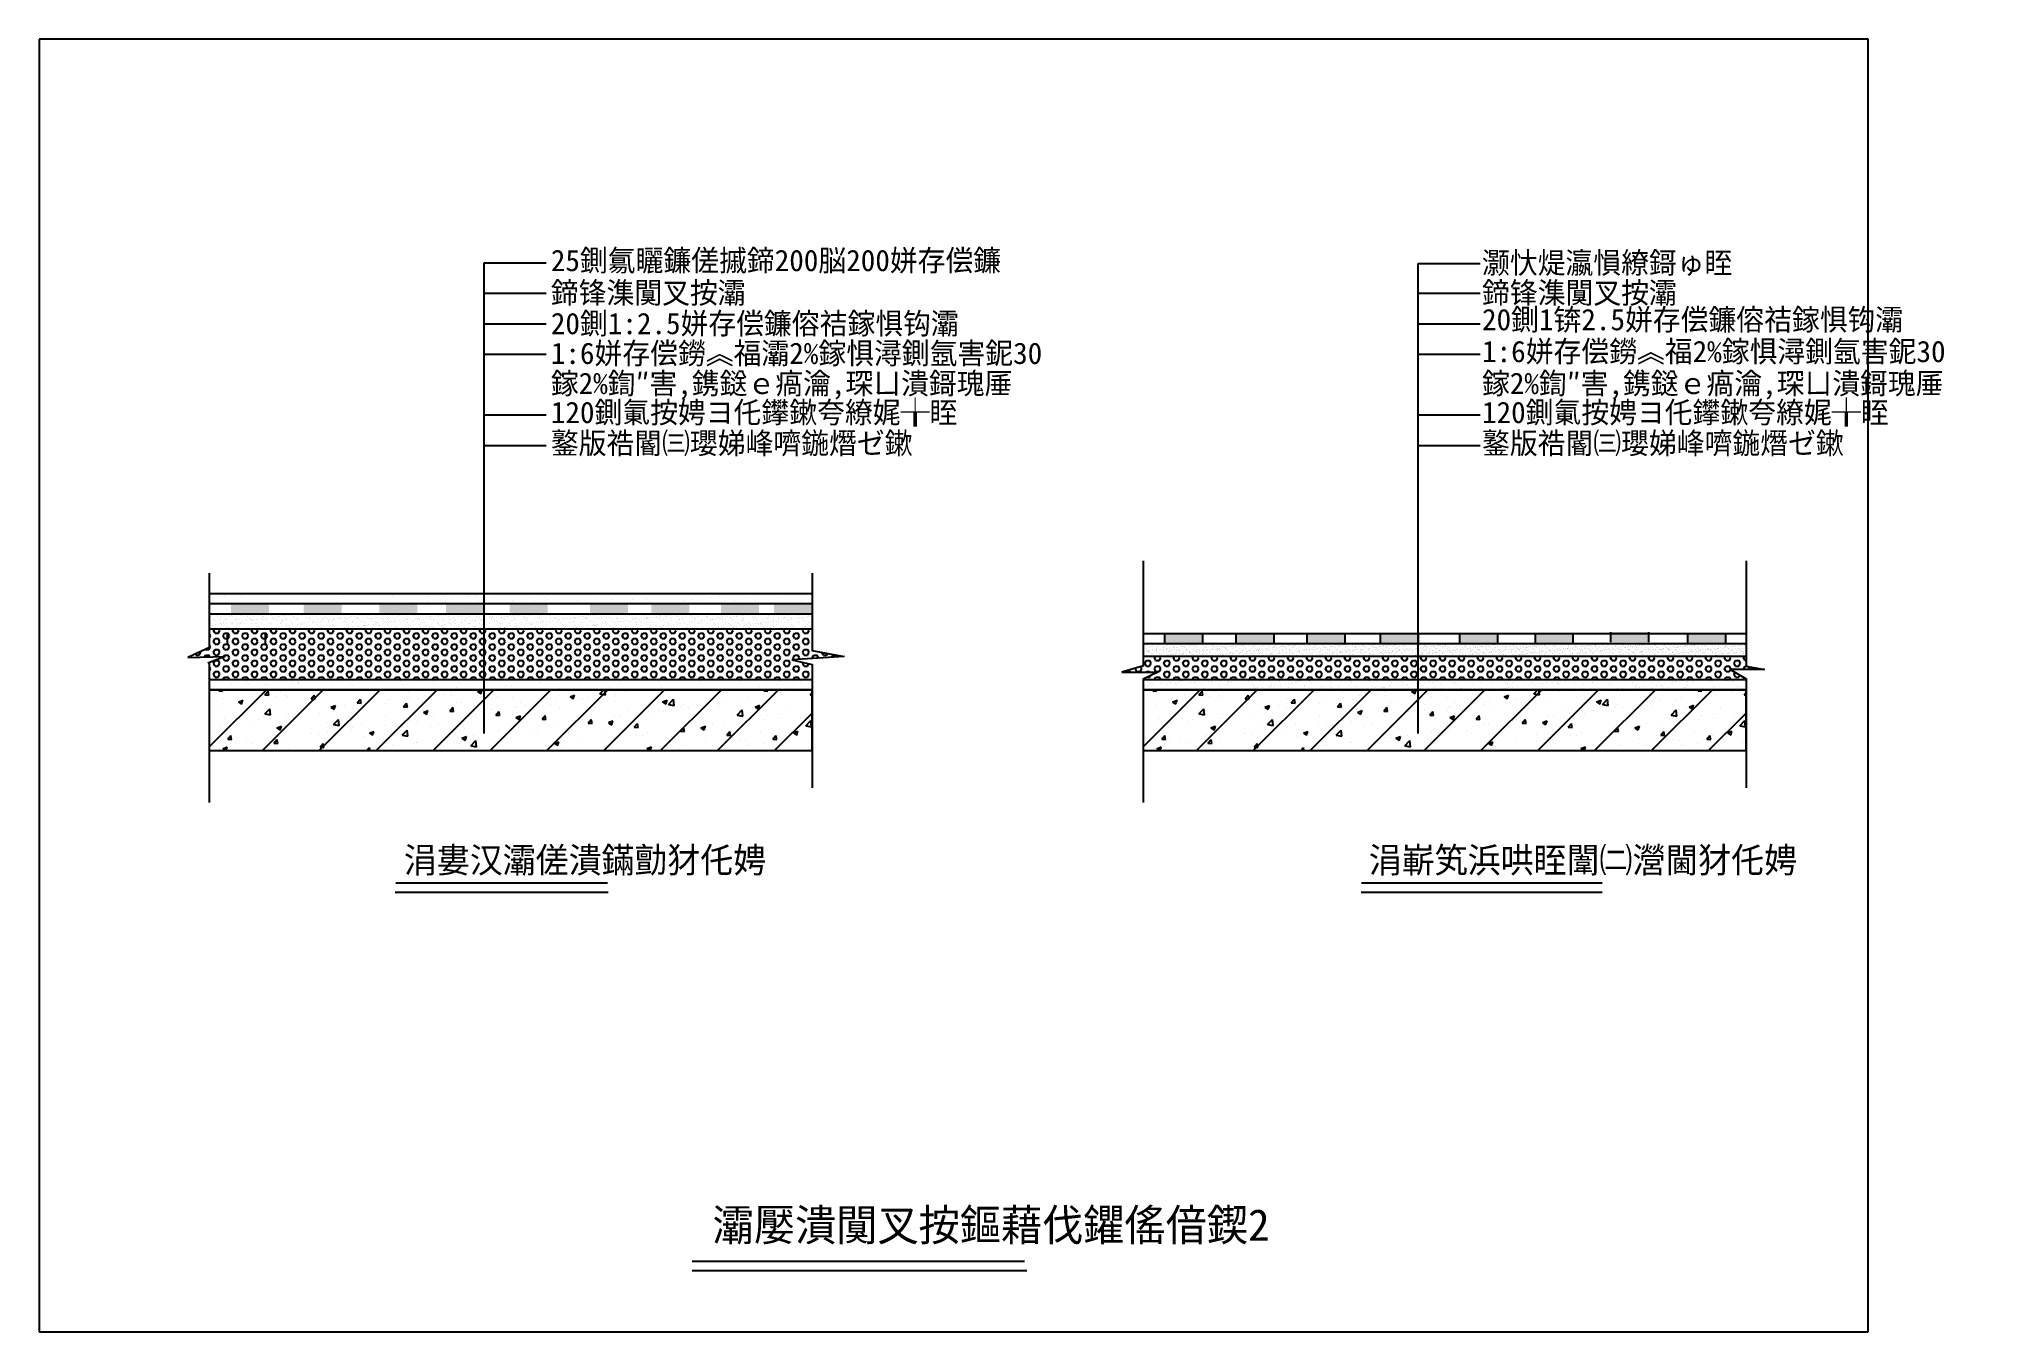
# Model space of a CAD drawing. Header units: metres. Extents: x 0 to 277, y 0 to 184.
import ezdxf

# ---------------------------------------------------------------- set-up
doc = ezdxf.new("R2010")
doc.units = ezdxf.units.M
doc.layers.add(' ', color=7, linetype='Continuous')

msp = doc.modelspace()

# ---------------------------------------------------------------- texts
at = {"layer": ' '}
for s, height, p in [('25鍘氱矖鐮傞摵鍗200脳200姘存偿鐮', 3.04, (72.7, 150.73)), ('灏忕煶瀛愪繚鎶ゅ眰', 3.04, (204.98, 150.4)), ('鍗锋潗闃叉按灞', 3.04, (72.7, 146.14)), ('鍗锋潗闃叉按灞', 3.04, (204.98, 146.14)), ('20鍘1:2.5姘存偿鐮傛祮鎵惧钩灞', 3.04, (72.7, 141.77)), ('20鍘1锛2.5姘存偿鐮傛祮鎵惧钩灞', 3.04, (204.98, 142.33)), ('1:6姘存偿鐒︽福灞2%鎵惧潯鍘氬害鈮30', 3.04, (72.7, 137.54)), ('1:6姘存偿鐒︽福2%鎵惧潯鍘氬害鈮30', 3.04, (204.98, 137.8)), ('鎵2%鍧″害,鎸鎹ｅ瘑瀹,琛ㄩ潰鎶瑰厜', 3.04, (204.98, 133.27)), ('120鍘氭按娉ヨ仛鑻鏉夸繚娓╁眰', 3.04, (72.7, 129.14)), ('120鍘氭按娉ヨ仛鑻鏉夸繚娓╁眰', 3.04, (204.98, 129.14)), ('鐜版祰閽㈢瓔娣峰嚌鍦熸ゼ鏉', 3.04, (72.7, 124.77)), ('鐜版祰閽㈢瓔娣峰嚌鍦熸ゼ鏉', 3.04, (204.98, 124.77)), ('涓婁汉灞傞潰鏋勯犲仛娉', 3.6, (51.83, 65.25)), ('涓嶄笂浜哄眰闈㈡瀯閫犲仛娉', 3.6, (188.9, 65.25))]:
    msp.add_text(s, height=height, dxfattribs=at).set_placement(p)
for s, height, p in [('鎵2%鍧″害,鎸鎹ｅ瘑瀹,琛ㄩ潰鎶瑰厜', 3.04, (72.7, 133.27)), ('灞嬮潰闃叉按鏂藉伐鑺傜偣鍥2', 4.5, (95.69, 12.95))]:
    msp.add_text(s, height=height).set_placement(p)

# ---------------------------------------------------------------- linework, layer by layer
for p, q in [((259.82, 183.71), (0, 183.71)), ((0, 183.71), (0, 0)), ((259.82, 0), (259.82, 183.71)), ((63.22, 85.02), (63.22, 151.9)), ((63.22, 151.9), (72.04, 151.9)), ((195.89, 85.02), (195.89, 151.84)), ((195.89, 151.84), (204.72, 151.84)), ((63.22, 147.58), (72.04, 147.58)), ((195.89, 147.58), (204.72, 147.58)), ((63.22, 143.26), (72.04, 143.26)), ((195.89, 143.26), (204.72, 143.26)), ((63.22, 138.94), (72.04, 138.94)), ((195.89, 138.94), (204.72, 138.94)), ((63.22, 130.3), (72.04, 130.3)), ((195.89, 130.3), (204.72, 130.3)), ((63.22, 125.98), (72.04, 125.98)), ((195.89, 125.98), (204.72, 125.98)), ((156.86, 109.59), (156.86, 94.65)), ((242.48, 109.59), (242.48, 94.6)), ((24.18, 107.81), (24.18, 97.26)), ((109.8, 107.81), (109.8, 96.81)), ((24.12, 104.93), (109.8, 104.93)), ((24.12, 103.49), (109.8, 103.49)), ((25.44, 104.51), (25.44, 104.51)), ((26.27, 104.9), (26.27, 104.9)), ((26.37, 104.64), (26.37, 104.64)), ((26.87, 104.92), (26.87, 104.92)), ((27.84, 104.83), (27.84, 104.83)), ((28.71, 104.69), (28.71, 104.69)), ((35.69, 104.84), (35.69, 104.84)), ((40.68, 104.77), (40.68, 104.77)), ((41.34, 104.17), (41.34, 104.17)), ((42.89, 104.77), (42.89, 104.77)), ((43.22, 104.47), (43.22, 104.47)), ((43.59, 103.53), (43.59, 103.53)), ((48.2, 103.51), (48.2, 103.51)), ((50.2, 104.62), (50.2, 104.62)), ((53.06, 103.68), (53.06, 103.68)), ((53.72, 103.58), (53.72, 103.58)), ((55.23, 103.77), (55.23, 103.77)), ((55.29, 104.46), (55.29, 104.46)), ((56.17, 103.9), (56.17, 103.9)), ((57.1, 104.02), (57.1, 104.02)), ((57.1, 104.02), (57.1, 104.02)), ((57.4, 104.55), (57.4, 104.55)), ((57.73, 104.25), (57.73, 104.25)), ((57.77, 103.74), (57.77, 103.74)), ((58.57, 104.21), (58.57, 104.21)), ((59.81, 103.5), (59.81, 103.5)), ((60.03, 104.41), (60.03, 104.41)), ((61.01, 104.54), (61.01, 104.54)), ((61.95, 104.66), (61.95, 104.66)), ((62.37, 103.72), (62.37, 103.72)), ((63.41, 104.85), (63.41, 104.85)), ((64.71, 104.39), (64.71, 104.39)), ((65.41, 103.51), (65.41, 103.51)), ((67.23, 103.89), (67.23, 103.89)), ((69.7, 104.33), (69.7, 104.33)), ((70.36, 103.72), (70.36, 103.72)), ((71.02, 103.52), (71.02, 103.52)), ((71.91, 104.33), (71.91, 104.33)), ((71.95, 103.95), (71.95, 103.95)), ((72.24, 104.03), (72.24, 104.03)), ((76.55, 103.93), (76.55, 103.93)), ((76.62, 103.53), (76.62, 103.53)), ((79.22, 104.17), (79.22, 104.17)), ((81.41, 104.11), (81.41, 104.11)), ((82.23, 103.54), (82.23, 103.54)), ((84.32, 104.01), (84.32, 104.01)), ((86.12, 104.17), (86.12, 104.17)), ((86.42, 104.11), (86.42, 104.11)), ((86.76, 103.81), (86.76, 103.81)), ((87.84, 103.55), (87.84, 103.55)), ((89.3, 103.6), (89.3, 103.6)), ((90.73, 104.15), (90.73, 104.15)), ((91.74, 103.92), (91.74, 103.92)), ((92.68, 104.04), (92.68, 104.04)), ((93.44, 103.56), (93.44, 103.56)), ((93.73, 103.95), (93.73, 103.95)), ((94.14, 104.24), (94.14, 104.24)), ((95.59, 104.32), (95.59, 104.32)), ((96.59, 104.56), (96.59, 104.56)), ((97.53, 104.68), (97.53, 104.68)), ((98.72, 103.89), (98.72, 103.89)), ((98.99, 104.87), (98.99, 104.87)), ((99.05, 103.57), (99.05, 103.57)), ((100.3, 104.38), (100.3, 104.38)), ((100.94, 103.89), (100.94, 103.89)), ((101.27, 103.59), (101.27, 103.59)), ((104.65, 103.58), (104.65, 103.58)), ((104.91, 104.36), (104.91, 104.36)), ((108.24, 103.73), (108.24, 103.73)), ((109.77, 104.53), (109.77, 104.53)), ((24.12, 102.05), (109.8, 102.05)), ((24.12, 99.89), (109.8, 99.89)), ((24.34, 101.68), (24.34, 101.68)), ((24.37, 100.38), (24.37, 100.38)), ((24.38, 100.62), (24.38, 100.62)), ((24.6, 101.83), (24.6, 101.83)), ((24.62, 100.25), (24.62, 100.25)), ((24.66, 100.41), (24.66, 100.41)), ((24.71, 101.39), (24.71, 101.39)), ((24.79, 99.69), (24.91, 99.89)), ((24.94, 101.24), (24.94, 101.24)), ((25.04, 101.13), (25.04, 101.13)), ((25.08, 100.07), (25.08, 100.07)), ((25.1, 100.47), (25.1, 100.47)), ((25.14, 101.77), (25.14, 101.77)), ((25.16, 100.02), (25.16, 100.02)), ((25.34, 101.92), (25.34, 101.92)), ((25.69, 99.69), (25.57, 99.89)), ((25.63, 101.96), (25.63, 101.96)), ((25.69, 101.27), (25.69, 101.27)), ((25.78, 101.7), (25.78, 101.7)), ((25.78, 100.71), (25.78, 100.71)), ((25.79, 101.17), (25.79, 101.17)), ((25.82, 100.64), (25.82, 100.64)), ((25.85, 100.57), (25.85, 100.57)), ((26.07, 102.02), (26.07, 102.02)), ((26.13, 100.61), (26.13, 100.61)), ((26.27, 100.74), (26.27, 100.74)), ((26.42, 101.39), (26.42, 101.39)), ((26.52, 101.18), (26.52, 101.18)), ((26.56, 100.13), (26.56, 100.13)), ((26.58, 100.67), (26.58, 100.67)), ((26.65, 101.24), (26.65, 101.24)), ((26.81, 100.24), (26.81, 100.24)), ((26.86, 100.02), (26.86, 100.02)), ((26.91, 100.14), (26.91, 100.14)), ((27.18, 101.69), (27.18, 101.69)), ((27.22, 100.63), (27.22, 100.63)), ((27.32, 100.76), (27.32, 100.76)), ((27.34, 101.75), (27.34, 101.75)), ((27.44, 101.65), (27.44, 101.65)), ((27.49, 100.71), (27.49, 100.71)), ((27.49, 99.69), (27.61, 99.89)), ((27.61, 100.8), (27.61, 100.8)), ((27.92, 101.22), (27.92, 101.22)), ((27.96, 101.2), (27.96, 101.2)), ((27.99, 100.14), (27.99, 100.14)), ((28.06, 100.86), (28.06, 100.86)), ((28.13, 101.4), (28.13, 101.4)), ((28.39, 99.69), (28.27, 99.89)), ((28.36, 101.25), (28.36, 101.25)), ((28.46, 100.72), (28.46, 100.72)), ((28.56, 100.62), (28.56, 100.62)), ((28.57, 100.02), (28.57, 100.02)), ((28.67, 101.74), (28.67, 101.74)), ((28.7, 100.69), (28.7, 100.69)), ((28.8, 100.96), (28.8, 100.96)), ((29.04, 100.19), (29.04, 100.19)), ((29.09, 101), (29.09, 101)), ((29.19, 100.72), (29.19, 100.72)), ((29.36, 101.19), (29.36, 101.19)), ((29.4, 100.14), (29.4, 100.14)), ((29.53, 101.06), (29.53, 101.06)), ((29.56, 101.7), (29.56, 101.7)), ((29.84, 101.4), (29.84, 101.4)), ((30.07, 101.25), (30.07, 101.25)), ((30.1, 101.76), (30.1, 101.76)), ((30.11, 101.2), (30.11, 101.2)), ((30.14, 100.7), (30.14, 100.7)), ((30.19, 99.69), (30.31, 99.89)), ((30.21, 101.11), (30.21, 101.11)), ((30.28, 101.15), (30.28, 101.15)), ((30.28, 100.02), (30.28, 100.02)), ((30.56, 101.19), (30.56, 101.19)), ((30.69, 100.67), (30.69, 100.67)), ((30.84, 101.25), (30.84, 101.25)), ((30.88, 100.19), (30.88, 100.19)), ((30.9, 100.72), (30.9, 100.72)), ((31.09, 99.69), (30.97, 99.89)), ((31.01, 101.25), (31.01, 101.25)), ((31.23, 100.17), (31.23, 100.17)), ((31.34, 100.08), (31.34, 100.08)), ((31.51, 101.76), (31.51, 101.76)), ((31.52, 99.9), (31.52, 99.9)), ((31.54, 100.7), (31.54, 100.7)), ((31.55, 101.4), (31.55, 101.4)), ((31.76, 101.68), (31.76, 101.68)), ((31.76, 101.35), (31.76, 101.35)), ((31.78, 101.25), (31.78, 101.25)), ((31.86, 101.59), (31.86, 101.59)), ((31.99, 100.03), (31.99, 100.03)), ((32.04, 101.39), (32.04, 101.39)), ((32.26, 99.99), (32.26, 99.99)), ((32.28, 101.27), (32.28, 101.27)), ((32.31, 100.21), (32.31, 100.21)), ((32.34, 101.15), (32.34, 101.15)), ((32.49, 101.44), (32.49, 101.44)), ((32.55, 100.03), (32.55, 100.03)), ((32.61, 100.72), (32.61, 100.72)), ((32.88, 100.65), (32.88, 100.65)), ((32.89, 99.69), (33.01, 99.89)), ((32.99, 101.81), (32.99, 101.81)), ((32.99, 100.56), (32.99, 100.56)), ((32.99, 100.09), (32.99, 100.09)), ((33.02, 100.75), (33.02, 100.75)), ((33.23, 101.54), (33.23, 101.54)), ((33.26, 101.4), (33.26, 101.4)), ((33.46, 100.12), (33.46, 100.12)), ((33.49, 101.26), (33.49, 101.26)), ((33.52, 101.58), (33.52, 101.58)), ((33.79, 99.69), (33.67, 99.89)), ((33.68, 101.26), (33.68, 101.26)), ((33.7, 100.03), (33.7, 100.03)), ((33.72, 100.2), (33.72, 100.2)), ((33.74, 100.19), (33.74, 100.19)), ((33.96, 101.64), (33.96, 101.64)), ((33.99, 101.63), (33.99, 101.63)), ((34.02, 100.23), (34.02, 100.23)), ((34.32, 100.73), (34.32, 100.73)), ((34.42, 101.83), (34.42, 101.83)), ((34.46, 100.77), (34.46, 100.77)), ((34.47, 100.28), (34.47, 100.28)), ((34.53, 101.13), (34.53, 101.13)), ((34.63, 101.04), (34.63, 101.04)), ((34.71, 101.74), (34.71, 101.74)), ((34.96, 101.41), (34.96, 101.41)), ((34.99, 101.77), (34.99, 101.77)), ((35.11, 100.6), (35.11, 100.6)), ((35.17, 101.31), (35.17, 101.31)), ((35.2, 101.26), (35.2, 101.26)), ((35.2, 100.26), (35.2, 100.26)), ((35.21, 100.38), (35.21, 100.38)), ((35.41, 100.03), (35.41, 100.03)), ((35.44, 101.83), (35.44, 101.83)), ((35.5, 100.42), (35.5, 100.42)), ((35.59, 99.69), (35.71, 99.89)), ((35.66, 100.1), (35.66, 100.1)), ((35.76, 100.01), (35.76, 100.01)), ((35.83, 101.82), (35.83, 101.82)), ((35.86, 100.76), (35.86, 100.76)), ((35.95, 100.48), (35.95, 100.48)), ((36.03, 100.73), (36.03, 100.73)), ((36.18, 101.61), (36.18, 101.61)), ((36.19, 101.93), (36.19, 101.93)), ((36.28, 101.52), (36.28, 101.52)), ((36.49, 99.69), (36.37, 99.89)), ((36.47, 101.97), (36.47, 101.97)), ((36.6, 101.33), (36.6, 101.33)), ((36.64, 100.27), (36.64, 100.27)), ((36.67, 101.41), (36.67, 101.41)), ((36.69, 100.58), (36.69, 100.58)), ((36.76, 101.08), (36.76, 101.08)), ((36.9, 101.26), (36.9, 101.26)), ((36.92, 102.03), (36.92, 102.03)), ((36.98, 100.61), (36.98, 100.61)), ((37.12, 100.04), (37.12, 100.04)), ((37.31, 101.87), (37.31, 101.87)), ((37.31, 100.58), (37.31, 100.58)), ((37.34, 100.82), (37.34, 100.82)), ((37.35, 99.89), (37.35, 99.89)), ((37.41, 100.49), (37.41, 100.49)), ((37.42, 100.67), (37.42, 100.67)), ((37.74, 100.73), (37.74, 100.73)), ((37.89, 100.05), (37.89, 100.05)), ((37.93, 102), (37.93, 102)), ((38.01, 101.32), (38.01, 101.32)), ((38.04, 100.27), (38.04, 100.27)), ((38.17, 100.77), (38.17, 100.77)), ((38.29, 99.69), (38.41, 99.89)), ((38.38, 101.41), (38.38, 101.41)), ((38.41, 101.56), (38.41, 101.56)), ((38.45, 100.81), (38.45, 100.81)), ((38.61, 101.27), (38.61, 101.27)), ((38.75, 101.89), (38.75, 101.89)), ((38.78, 100.83), (38.78, 100.83)), ((38.82, 100.04), (38.82, 100.04)), ((38.9, 100.87), (38.9, 100.87)), ((38.96, 101.06), (38.96, 101.06)), ((39.06, 100.97), (39.06, 100.97)), ((39.06, 99.89), (39.06, 99.89)), ((39.19, 99.69), (39.07, 99.89)), ((39.45, 100.74), (39.45, 100.74)), ((39.49, 101.38), (39.49, 101.38)), ((39.52, 100.32), (39.52, 100.32)), ((39.53, 100.53), (39.53, 100.53)), ((39.65, 100.97), (39.65, 100.97)), ((39.93, 101), (39.93, 101)), ((40.06, 102.05), (40.06, 102.05)), ((40.08, 100.03), (40.08, 100.03)), ((40.09, 101.42), (40.09, 101.42)), ((40.15, 101.89), (40.15, 101.89)), ((40.18, 100.83), (40.18, 100.83)), ((40.18, 99.94), (40.18, 99.94)), ((40.32, 101.27), (40.32, 101.27)), ((40.38, 101.06), (40.38, 101.06)), ((40.53, 100.04), (40.53, 100.04)), ((40.61, 101.55), (40.61, 101.55)), ((40.71, 101.45), (40.71, 101.45)), ((40.76, 99.9), (40.76, 99.9)), ((40.92, 101.4), (40.92, 101.4)), ((40.96, 100.34), (40.96, 100.34)), ((40.99, 99.69), (41.11, 99.89)), ((41.12, 101.16), (41.12, 101.16)), ((41.15, 100.74), (41.15, 100.74)), ((41.18, 101.02), (41.18, 101.02)), ((41.41, 101.2), (41.41, 101.2)), ((41.63, 101.94), (41.63, 101.94)), ((41.67, 100.88), (41.67, 100.88)), ((41.73, 100.51), (41.73, 100.51)), ((41.89, 99.69), (41.77, 99.89)), ((41.8, 101.42), (41.8, 101.42)), ((41.83, 100.42), (41.83, 100.42)), ((41.85, 101.26), (41.85, 101.26)), ((42.03, 101.27), (42.03, 101.27)), ((42.24, 100.05), (42.24, 100.05)), ((42.26, 102.03), (42.26, 102.03)), ((42.31, 99.98), (42.31, 99.98)), ((42.33, 101.39), (42.33, 101.39)), ((42.36, 101.93), (42.36, 101.93)), ((42.36, 100.33), (42.36, 100.33)), ((42.36, 99.9), (42.36, 99.9)), ((42.47, 99.9), (42.47, 99.9)), ((42.6, 101.35), (42.6, 101.35)), ((42.83, 101.5), (42.83, 101.5)), ((42.86, 100.74), (42.86, 100.74)), ((42.88, 101.39), (42.88, 101.39)), ((43.07, 101.96), (43.07, 101.96)), ((43.1, 100.9), (43.1, 100.9)), ((43.1, 100), (43.1, 100)), ((43.33, 101.45), (43.33, 101.45)), ((43.38, 101), (43.38, 101)), ((43.39, 100.04), (43.39, 100.04)), ((43.48, 100.9), (43.48, 100.9)), ((43.51, 101.42), (43.51, 101.42)), ((43.69, 99.69), (43.81, 99.89)), ((43.74, 101.28), (43.74, 101.28)), ((43.81, 101.44), (43.81, 101.44)), ((43.84, 100.39), (43.84, 100.39)), ((43.84, 100.1), (43.84, 100.1)), ((43.95, 100.05), (43.95, 100.05)), ((43.96, 100.47), (43.96, 100.47)), ((44.08, 101.55), (44.08, 101.55)), ((44.18, 99.9), (44.18, 99.9)), ((44.36, 101.59), (44.36, 101.59)), ((44.47, 101.95), (44.47, 101.95)), ((44.59, 99.69), (44.47, 99.89)), ((44.48, 101.98), (44.48, 101.98)), ((44.5, 100.89), (44.5, 100.89)), ((44.5, 99.97), (44.5, 99.97)), ((44.57, 100.75), (44.57, 100.75)), ((44.58, 100.2), (44.58, 100.2)), ((44.81, 101.65), (44.81, 101.65)), ((44.87, 100.23), (44.87, 100.23)), ((45.03, 101.48), (45.03, 101.48)), ((45.13, 101.39), (45.13, 101.39)), ((45.22, 101.43), (45.22, 101.43)), ((45.24, 101.46), (45.24, 101.46)), ((45.28, 100.4), (45.28, 100.4)), ((45.31, 100.29), (45.31, 100.29)), ((45.45, 101.28), (45.45, 101.28)), ((45.55, 101.74), (45.55, 101.74)), ((45.61, 100.95), (45.61, 100.95)), ((45.66, 100.05), (45.66, 100.05)), ((45.84, 101.78), (45.84, 101.78)), ((45.89, 99.91), (45.89, 99.91)), ((45.95, 102), (45.95, 102)), ((45.99, 100.95), (45.99, 100.95)), ((46.02, 99.89), (46.02, 99.89)), ((46.06, 100.39), (46.06, 100.39)), ((46.15, 100.45), (46.15, 100.45)), ((46.25, 100.35), (46.25, 100.35)), ((46.28, 101.84), (46.28, 101.84)), ((46.28, 100.75), (46.28, 100.75)), ((46.34, 100.43), (46.34, 100.43)), ((46.39, 99.69), (46.51, 99.89)), ((46.65, 101.45), (46.65, 101.45)), ((46.68, 101.96), (46.68, 101.96)), ((46.68, 100.4), (46.68, 100.4)), ((46.73, 99.92), (46.73, 99.92)), ((46.78, 101.87), (46.78, 101.87)), ((46.79, 100.49), (46.79, 100.49)), ((46.92, 101.43), (46.92, 101.43)), ((47.03, 101.94), (47.03, 101.94)), ((47.16, 101.28), (47.16, 101.28)), ((47.29, 99.69), (47.17, 99.89)), ((47.26, 101.43), (47.26, 101.43)), ((47.31, 101.98), (47.31, 101.98)), ((47.37, 100.06), (47.37, 100.06)), ((47.39, 102.02), (47.39, 102.02)), ((47.42, 100.96), (47.42, 100.96)), ((47.46, 99.91), (47.46, 99.91)), ((47.54, 100.58), (47.54, 100.58)), ((47.6, 99.91), (47.6, 99.91)), ((47.76, 102.03), (47.76, 102.03)), ((47.8, 100.93), (47.8, 100.93)), ((47.82, 100.62), (47.82, 100.62)), ((47.9, 100.84), (47.9, 100.84)), ((47.99, 100.75), (47.99, 100.75)), ((48.13, 101.51), (48.13, 101.51)), ((48.16, 100.45), (48.16, 100.45)), ((48.27, 100.68), (48.27, 100.68)), ((48.38, 100.4), (48.38, 100.4)), ((48.63, 101.43), (48.63, 101.43)), ((48.79, 102.02), (48.79, 102.02)), ((48.83, 100.96), (48.83, 100.96)), ((48.86, 101.29), (48.86, 101.29)), ((48.86, 99.9), (48.86, 99.9)), ((48.91, 101.91), (48.91, 101.91)), ((48.93, 99.9), (48.93, 99.9)), ((49.01, 100.78), (49.01, 100.78)), ((49.08, 100.06), (49.08, 100.06)), ((49.09, 99.69), (49.21, 99.89)), ((49.3, 100.82), (49.3, 100.82)), ((49.31, 99.91), (49.31, 99.91)), ((49.45, 101.41), (49.45, 101.41)), ((49.55, 101.32), (49.55, 101.32)), ((49.57, 101.53), (49.57, 101.53)), ((49.6, 100.47), (49.6, 100.47)), ((49.7, 100.75), (49.7, 100.75)), ((49.74, 100.88), (49.74, 100.88)), ((49.99, 99.69), (49.87, 99.89)), ((50.03, 100.88), (50.03, 100.88)), ((50.31, 101.01), (50.31, 101.01)), ((50.34, 101.44), (50.34, 101.44)), ((50.34, 99.95), (50.34, 99.95)), ((50.49, 100.97), (50.49, 100.97)), ((50.57, 101.29), (50.57, 101.29)), ((50.58, 100.38), (50.58, 100.38)), ((50.68, 100.29), (50.68, 100.29)), ((50.77, 101.01), (50.77, 101.01)), ((50.78, 100.06), (50.78, 100.06)), ((50.97, 101.52), (50.97, 101.52)), ((51, 100.46), (51, 100.46)), ((51.02, 99.91), (51.02, 99.91)), ((51.1, 101.89), (51.1, 101.89)), ((51.2, 101.8), (51.2, 101.8)), ((51.22, 101.07), (51.22, 101.07)), ((51.41, 100.76), (51.41, 100.76)), ((51.68, 101.36), (51.68, 101.36)), ((51.74, 101.03), (51.74, 101.03)), ((51.78, 99.97), (51.78, 99.97)), ((51.79, 99.69), (51.91, 99.89)), ((51.97, 101.17), (51.97, 101.17)), ((52.05, 101.44), (52.05, 101.44)), ((52.23, 100.86), (52.23, 100.86)), ((52.25, 101.21), (52.25, 101.21)), ((52.28, 101.29), (52.28, 101.29)), ((52.33, 100.77), (52.33, 100.77)), ((52.45, 101.57), (52.45, 101.57)), ((52.49, 100.52), (52.49, 100.52)), ((52.49, 100.06), (52.49, 100.06)), ((52.69, 99.69), (52.57, 99.89)), ((52.7, 101.26), (52.7, 101.26)), ((52.72, 99.92), (52.72, 99.92)), ((52.8, 100.33), (52.8, 100.33)), ((53.11, 100.76), (53.11, 100.76)), ((53.15, 101.02), (53.15, 101.02)), ((53.18, 99.97), (53.18, 99.97)), ((53.2, 99.91), (53.2, 99.91)), ((53.33, 101.84), (53.33, 101.84)), ((53.44, 101.36), (53.44, 101.36)), ((53.73, 101.4), (53.73, 101.4)), ((53.76, 101.44), (53.76, 101.44)), ((53.88, 101.34), (53.88, 101.34)), ((53.89, 101.59), (53.89, 101.59)), ((53.92, 100.53), (53.92, 100.53)), ((53.95, 100.01), (53.95, 100.01)), ((53.98, 101.25), (53.98, 101.25)), ((53.99, 101.29), (53.99, 101.29)), ((54.17, 101.46), (54.17, 101.46)), ((54.2, 100.07), (54.2, 100.07)), ((54.23, 100.05), (54.23, 100.05)), ((54.43, 99.92), (54.43, 99.92)), ((54.45, 100.81), (54.45, 100.81)), ((54.49, 99.69), (54.61, 99.89)), ((54.63, 101.08), (54.63, 101.08)), ((54.66, 100.02), (54.66, 100.02)), ((54.68, 100.1), (54.68, 100.1)), ((54.82, 100.76), (54.82, 100.76)), ((54.92, 101.56), (54.92, 101.56)), ((55, 100.31), (55, 100.31)), ((55.1, 100.22), (55.1, 100.22)), ((55.2, 101.59), (55.2, 101.59)), ((55.39, 99.69), (55.27, 99.89)), ((55.29, 101.58), (55.29, 101.58)), ((55.33, 100.53), (55.33, 100.53)), ((55.42, 100.2), (55.42, 100.2)), ((55.47, 101.44), (55.47, 101.44)), ((55.52, 101.82), (55.52, 101.82)), ((55.63, 101.73), (55.63, 101.73)), ((55.65, 101.65), (55.65, 101.65)), ((55.7, 101.3), (55.7, 101.3)), ((55.71, 100.24), (55.71, 100.24)), ((55.91, 100.07), (55.91, 100.07)), ((56.07, 101.09), (56.07, 101.09)), ((56.1, 101.29), (56.1, 101.29)), ((56.1, 100.04), (56.1, 100.04)), ((56.14, 99.92), (56.14, 99.92)), ((56.16, 100.3), (56.16, 100.3)), ((56.4, 101.75), (56.4, 101.75)), ((56.53, 100.77), (56.53, 100.77)), ((56.65, 100.79), (56.65, 100.79)), ((56.68, 101.79), (56.68, 101.79)), ((56.75, 100.7), (56.75, 100.7)), ((56.77, 101.64), (56.77, 101.64)), ((56.81, 100.58), (56.81, 100.58)), ((56.9, 100.4), (56.9, 100.4)), ((57.13, 101.85), (57.13, 101.85)), ((57.18, 101.45), (57.18, 101.45)), ((57.19, 100.43), (57.19, 100.43)), ((57.19, 99.69), (57.31, 99.89)), ((57.23, 100.26), (57.23, 100.26)), ((57.41, 101.3), (57.41, 101.3)), ((57.47, 101.09), (57.47, 101.09)), ((57.5, 100.03), (57.5, 100.03)), ((57.62, 100.07), (57.62, 100.07)), ((57.63, 100.49), (57.63, 100.49)), ((57.75, 101.78), (57.75, 101.78)), ((57.85, 99.93), (57.85, 99.93)), ((57.87, 101.95), (57.87, 101.95)), ((58.09, 99.69), (57.97, 99.89)), ((58.16, 101.98), (58.16, 101.98)), ((58.21, 101.66), (58.21, 101.66)), ((58.24, 100.77), (58.24, 100.77)), ((58.24, 100.6), (58.24, 100.6)), ((58.3, 101.28), (58.3, 101.28)), ((58.38, 100.59), (58.38, 100.59)), ((58.4, 101.18), (58.4, 101.18)), ((58.6, 102.04), (58.6, 102.04)), ((58.66, 100.63), (58.66, 100.63)), ((58.88, 101.45), (58.88, 101.45)), ((58.88, 100.75), (58.88, 100.75)), ((58.95, 101.14), (58.95, 101.14)), ((58.99, 100.08), (58.99, 100.08)), ((59.11, 100.69), (59.11, 100.69)), ((59.12, 101.3), (59.12, 101.3)), ((59.33, 100.08), (59.33, 100.08)), ((59.42, 100.25), (59.42, 100.25)), ((59.52, 100.15), (59.52, 100.15)), ((59.56, 99.93), (59.56, 99.93)), ((59.61, 101.65), (59.61, 101.65)), ((59.65, 100.59), (59.65, 100.59)), ((59.86, 100.79), (59.86, 100.79)), ((59.89, 99.69), (60.01, 99.89)), ((59.95, 101.76), (59.95, 101.76)), ((59.95, 100.77), (59.95, 100.77)), ((60.05, 101.66), (60.05, 101.66)), ((60.14, 100.82), (60.14, 100.82)), ((60.39, 101.16), (60.39, 101.16)), ((60.42, 100.1), (60.42, 100.1)), ((60.53, 101.23), (60.53, 101.23)), ((60.59, 101.45), (60.59, 101.45)), ((60.59, 100.88), (60.59, 100.88)), ((60.79, 99.69), (60.67, 99.89)), ((60.82, 101.31), (60.82, 101.31)), ((61.04, 100.08), (61.04, 100.08)), ((61.07, 100.73), (61.07, 100.73)), ((61.09, 101.7), (61.09, 101.7)), ((61.13, 100.65), (61.13, 100.65)), ((61.17, 100.63), (61.17, 100.63)), ((61.27, 99.93), (61.27, 99.93)), ((61.33, 100.98), (61.33, 100.98)), ((61.62, 101.02), (61.62, 101.02)), ((61.65, 100.2), (61.65, 100.2)), ((61.66, 100.78), (61.66, 100.78)), ((61.79, 101.15), (61.79, 101.15)), ((61.82, 100.1), (61.82, 100.1)), ((62.06, 101.08), (62.06, 101.08)), ((62.18, 101.71), (62.18, 101.71)), ((62.3, 101.46), (62.3, 101.46)), ((62.53, 101.72), (62.53, 101.72)), ((62.53, 101.31), (62.53, 101.31)), ((62.56, 100.66), (62.56, 100.66)), ((62.59, 99.69), (62.71, 99.89)), ((62.72, 101.21), (62.72, 101.21)), ((62.74, 100.08), (62.74, 100.08)), ((62.81, 101.17), (62.81, 101.17)), ((62.82, 101.12), (62.82, 101.12)), ((62.98, 99.94), (62.98, 99.94)), ((63.09, 101.21), (63.09, 101.21)), ((63.27, 101.21), (63.27, 101.21)), ((63.3, 100.68), (63.3, 100.68)), ((63.31, 100.15), (63.31, 100.15)), ((63.37, 100.78), (63.37, 100.78)), ((63.49, 99.69), (63.37, 99.89)), ((63.54, 101.27), (63.54, 101.27)), ((63.85, 100.18), (63.85, 100.18)), ((63.93, 101.71), (63.93, 101.71)), ((63.95, 100.09), (63.95, 100.09)), ((63.97, 100.66), (63.97, 100.66)), ((64.01, 101.46), (64.01, 101.46)), ((64.05, 99.92), (64.05, 99.92)), ((64.24, 101.31), (64.24, 101.31)), ((64.29, 101.37), (64.29, 101.37)), ((64.37, 101.69), (64.37, 101.69)), ((64.45, 100.09), (64.45, 100.09)), ((64.47, 101.6), (64.47, 101.6)), ((64.57, 101.41), (64.57, 101.41)), ((64.68, 99.94), (64.68, 99.94)), ((64.71, 101.22), (64.71, 101.22)), ((64.74, 100.17), (64.74, 100.17)), ((64.79, 100.02), (64.79, 100.02)), ((64.95, 101.16), (64.95, 101.16)), ((65.02, 101.47), (65.02, 101.47)), ((65.07, 100.78), (65.07, 100.78)), ((65.08, 100.05), (65.08, 100.05)), ((65.29, 99.69), (65.41, 99.89)), ((65.42, 101.77), (65.42, 101.77)), ((65.45, 100.71), (65.45, 100.71)), ((65.49, 100.66), (65.49, 100.66)), ((65.52, 100.11), (65.52, 100.11)), ((65.6, 100.57), (65.6, 100.57)), ((65.72, 101.46), (65.72, 101.46)), ((65.76, 101.56), (65.76, 101.56)), ((65.95, 101.32), (65.95, 101.32)), ((66.05, 101.6), (66.05, 101.6)), ((66.07, 100.13), (66.07, 100.13)), ((66.19, 99.69), (66.07, 99.89)), ((66.11, 101.22), (66.11, 101.22)), ((66.15, 100.16), (66.15, 100.16)), ((66.16, 100.09), (66.16, 100.09)), ((66.27, 100.21), (66.27, 100.21)), ((66.39, 99.94), (66.39, 99.94)), ((66.49, 101.66), (66.49, 101.66)), ((66.55, 100.25), (66.55, 100.25)), ((66.6, 101.64), (66.6, 101.64)), ((66.78, 100.79), (66.78, 100.79)), ((66.85, 101.79), (66.85, 101.79)), ((66.89, 100.73), (66.89, 100.73)), ((67, 100.31), (67, 100.31)), ((67.14, 101.14), (67.14, 101.14)), ((67.24, 101.76), (67.24, 101.76)), ((67.25, 101.05), (67.25, 101.05)), ((67.43, 101.47), (67.43, 101.47)), ((67.53, 101.8), (67.53, 101.8)), ((67.59, 101.27), (67.59, 101.27)), ((67.63, 100.21), (67.63, 100.21)), ((67.66, 101.32), (67.66, 101.32)), ((67.72, 100.61), (67.72, 100.61)), ((67.75, 100.4), (67.75, 100.4)), ((67.87, 100.09), (67.87, 100.09)), ((67.97, 101.85), (67.97, 101.85)), ((67.99, 99.69), (68.11, 99.89)), ((68.03, 100.44), (68.03, 100.44)), ((68.1, 99.95), (68.1, 99.95)), ((68.26, 101.78), (68.26, 101.78)), ((68.27, 100.11), (68.27, 100.11)), ((68.29, 100.72), (68.29, 100.72)), ((68.37, 100.02), (68.37, 100.02)), ((68.48, 100.5), (68.48, 100.5)), ((68.49, 100.79), (68.49, 100.79)), ((68.72, 101.95), (68.72, 101.95)), ((68.89, 99.69), (68.77, 99.89)), ((68.79, 101.62), (68.79, 101.62)), ((68.89, 101.53), (68.89, 101.53)), ((69, 101.99), (69, 101.99)), ((69.03, 101.29), (69.03, 101.29)), ((69.06, 100.23), (69.06, 100.23)), ((69.14, 101.47), (69.14, 101.47)), ((69.22, 100.6), (69.22, 100.6)), ((69.37, 101.32), (69.37, 101.32)), ((69.37, 101.09), (69.37, 101.09)), ((69.51, 100.64), (69.51, 100.64)), ((69.58, 100.1), (69.58, 100.1)), ((69.74, 101.83), (69.74, 101.83)), ((69.77, 100.78), (69.77, 100.78)), ((69.81, 99.95), (69.81, 99.95)), ((69.92, 100.59), (69.92, 100.59)), ((69.95, 100.69), (69.95, 100.69)), ((70.02, 100.5), (70.02, 100.5)), ((70.2, 100.79), (70.2, 100.79)), ((70.43, 101.28), (70.43, 101.28)), ((70.47, 100.23), (70.47, 100.23)), ((70.5, 100.06), (70.5, 100.06)), ((70.54, 102.01), (70.54, 102.01)), ((70.69, 99.69), (70.81, 99.89)), ((70.7, 100.79), (70.7, 100.79)), ((70.84, 101.47), (70.84, 101.47)), ((70.98, 100.83), (70.98, 100.83)), ((71.02, 101.57), (71.02, 101.57)), ((71.08, 101.33), (71.08, 101.33)), ((71.17, 101.85), (71.17, 101.85)), ((71.21, 100.79), (71.21, 100.79)), ((71.29, 100.1), (71.29, 100.1)), ((71.43, 100.89), (71.43, 100.89)), ((71.59, 99.69), (71.47, 99.89)), ((71.52, 99.95), (71.52, 99.95)), ((71.57, 101.07), (71.57, 101.07)), ((71.67, 100.98), (71.67, 100.98)), ((71.91, 101.34), (71.91, 101.34)), ((71.91, 100.79), (71.91, 100.79)), ((71.95, 100.28), (71.95, 100.28)), ((72.15, 100.54), (72.15, 100.54)), ((72.18, 100.99), (72.18, 100.99)), ((72.46, 101.02), (72.46, 101.02)), ((72.55, 101.48), (72.55, 101.48)), ((72.58, 101.84), (72.58, 101.84)), ((72.61, 100.79), (72.61, 100.79)), ((72.69, 100.04), (72.69, 100.04)), ((72.78, 101.33), (72.78, 101.33)), ((72.79, 99.95), (72.79, 99.95)), ((72.91, 101.08), (72.91, 101.08)), ((73, 100.1), (73, 100.1)), ((73.22, 101.56), (73.22, 101.56)), ((73.23, 99.95), (73.23, 99.95)), ((73.32, 101.46), (73.32, 101.46)), ((73.35, 101.35), (73.35, 101.35)), ((73.39, 100.3), (73.39, 100.3)), ((73.39, 99.69), (73.51, 99.89)), ((73.62, 100.8), (73.62, 100.8)), ((73.65, 101.18), (73.65, 101.18)), ((73.8, 101.03), (73.8, 101.03)), ((73.94, 101.22), (73.94, 101.22)), ((74.06, 101.9), (74.06, 101.9)), ((74.09, 100.84), (74.09, 100.84)), ((74.29, 99.69), (74.17, 99.89)), ((74.26, 101.48), (74.26, 101.48)), ((74.34, 100.52), (74.34, 100.52)), ((74.38, 101.28), (74.38, 101.28)), ((74.44, 100.43), (74.44, 100.43)), ((74.49, 101.33), (74.49, 101.33)), ((74.7, 100.11), (74.7, 100.11)), ((74.75, 101.35), (74.75, 101.35)), ((74.79, 100.29), (74.79, 100.29)), ((74.87, 102.04), (74.87, 102.04)), ((74.89, 99.92), (74.89, 99.92)), ((74.92, 99.99), (74.92, 99.99)), ((74.94, 99.96), (74.94, 99.96)), ((74.97, 101.94), (74.97, 101.94)), ((75.13, 101.38), (75.13, 101.38)), ((75.33, 100.8), (75.33, 100.8)), ((75.41, 101.41), (75.41, 101.41)), ((75.44, 101.51), (75.44, 101.51)), ((75.49, 101.92), (75.49, 101.92)), ((75.53, 100.86), (75.53, 100.86)), ((75.64, 100.02), (75.64, 100.02)), ((75.86, 101.47), (75.86, 101.47)), ((75.92, 100.06), (75.92, 100.06)), ((75.97, 101.48), (75.97, 101.48)), ((75.99, 101.01), (75.99, 101.01)), ((76.09, 100.91), (76.09, 100.91)), ((76.09, 99.69), (76.21, 99.89)), ((76.2, 101.33), (76.2, 101.33)), ((76.24, 101.4), (76.24, 101.4)), ((76.27, 100.34), (76.27, 100.34)), ((76.37, 100.12), (76.37, 100.12)), ((76.41, 100.11), (76.41, 100.11)), ((76.57, 100.48), (76.57, 100.48)), ((76.61, 101.57), (76.61, 101.57)), ((76.64, 99.96), (76.64, 99.96)), ((76.99, 99.69), (76.87, 99.89)), ((76.89, 101.61), (76.89, 101.61)), ((76.9, 101.91), (76.9, 101.91)), ((76.93, 100.85), (76.93, 100.85)), ((77.03, 100.8), (77.03, 100.8)), ((77.09, 101.99), (77.09, 101.99)), ((77.11, 100.22), (77.11, 100.22)), ((77.11, 99.98), (77.11, 99.98)), ((77.34, 101.67), (77.34, 101.67)), ((77.4, 100.25), (77.4, 100.25)), ((77.64, 101.49), (77.64, 101.49)), ((77.67, 101.42), (77.67, 101.42)), ((77.68, 101.49), (77.68, 101.49)), ((77.71, 100.36), (77.71, 100.36)), ((77.74, 101.4), (77.74, 101.4)), ((77.84, 100.31), (77.84, 100.31)), ((77.91, 101.34), (77.91, 101.34)), ((78.08, 101.76), (78.08, 101.76)), ((78.12, 100.11), (78.12, 100.11)), ((78.22, 100.96), (78.22, 100.96)), ((78.35, 99.96), (78.35, 99.96)), ((78.37, 101.8), (78.37, 101.8)), ((78.38, 101.96), (78.38, 101.96)), ((78.41, 100.91), (78.41, 100.91)), ((78.59, 100.41), (78.59, 100.41)), ((78.74, 100.81), (78.74, 100.81)), ((78.76, 100.46), (78.76, 100.46)), ((78.79, 99.69), (78.91, 99.89)), ((78.81, 101.86), (78.81, 101.86)), ((78.87, 100.45), (78.87, 100.45)), ((78.87, 100.36), (78.87, 100.36)), ((79.08, 101.41), (79.08, 101.41)), ((79.11, 100.36), (79.11, 100.36)), ((79.29, 101.97), (79.29, 101.97)), ((79.32, 100.51), (79.32, 100.51)), ((79.34, 99.93), (79.34, 99.93)), ((79.39, 101.88), (79.39, 101.88)), ((79.39, 101.49), (79.39, 101.49)), ((79.56, 101.96), (79.56, 101.96)), ((79.69, 99.69), (79.57, 99.89)), ((79.62, 101.34), (79.62, 101.34)), ((79.82, 101.98), (79.82, 101.98)), ((79.83, 100.11), (79.83, 100.11)), ((79.85, 102), (79.85, 102)), ((79.85, 100.92), (79.85, 100.92)), ((79.87, 101.44), (79.87, 101.44)), ((80.06, 99.97), (80.06, 99.97)), ((80.07, 100.61), (80.07, 100.61)), ((80.35, 100.64), (80.35, 100.64)), ((80.41, 100.94), (80.41, 100.94)), ((80.45, 100.81), (80.45, 100.81)), ((80.51, 100.85), (80.51, 100.85)), ((80.56, 101.47), (80.56, 101.47)), ((80.59, 100.41), (80.59, 100.41)), ((80.8, 100.7), (80.8, 100.7)), ((80.99, 100.41), (80.99, 100.41)), ((81.1, 101.49), (81.1, 101.49)), ((81.22, 101.97), (81.22, 101.97)), ((81.25, 100.92), (81.25, 100.92)), ((81.33, 101.34), (81.33, 101.34)), ((81.49, 99.69), (81.61, 99.89)), ((81.52, 101.92), (81.52, 101.92)), ((81.54, 100.8), (81.54, 100.8)), ((81.54, 100.12), (81.54, 100.12)), ((81.54, 99.91), (81.54, 99.91)), ((81.77, 99.97), (81.77, 99.97)), ((81.83, 100.84), (81.83, 100.84)), ((81.99, 101.48), (81.99, 101.48)), ((82.03, 100.43), (82.03, 100.43)), ((82.06, 101.42), (82.06, 101.42)), ((82.16, 101.33), (82.16, 101.33)), ((82.16, 100.81), (82.16, 100.81)), ((82.27, 100.9), (82.27, 100.9)), ((82.39, 99.69), (82.27, 99.89)), ((82.64, 100.89), (82.64, 100.89)), ((82.7, 102.03), (82.7, 102.03)), ((82.74, 100.97), (82.74, 100.97)), ((82.77, 99.91), (82.77, 99.91)), ((82.8, 101.49), (82.8, 101.49)), ((83.02, 100.99), (83.02, 100.99)), ((83.04, 101.35), (83.04, 101.35)), ((83.19, 100.39), (83.19, 100.39)), ((83.25, 100.12), (83.25, 100.12)), ((83.29, 100.3), (83.29, 100.3)), ((83.3, 101.03), (83.3, 101.03)), ((83.4, 101.48), (83.4, 101.48)), ((83.43, 100.42), (83.43, 100.42)), ((83.48, 99.97), (83.48, 99.97)), ((83.71, 101.9), (83.71, 101.9)), ((83.75, 101.09), (83.75, 101.09)), ((83.81, 101.81), (83.81, 101.81)), ((83.87, 100.82), (83.87, 100.82)), ((84.14, 102.05), (84.14, 102.05)), ((84.17, 100.99), (84.17, 100.99)), ((84.19, 99.69), (84.31, 99.89)), ((84.21, 99.93), (84.21, 99.93)), ((84.29, 101.37), (84.29, 101.37)), ((84.5, 101.19), (84.5, 101.19)), ((84.51, 101.5), (84.51, 101.5)), ((84.74, 101.35), (84.74, 101.35)), ((84.78, 101.23), (84.78, 101.23)), ((84.84, 100.87), (84.84, 100.87)), ((84.88, 101.53), (84.88, 101.53)), ((84.91, 100.47), (84.91, 100.47)), ((84.94, 100.78), (84.94, 100.78)), ((84.96, 100.12), (84.96, 100.12)), ((85.09, 99.69), (84.97, 99.89)), ((85.19, 99.98), (85.19, 99.98)), ((85.23, 101.29), (85.23, 101.29)), ((85.41, 100.34), (85.41, 100.34)), ((85.54, 102.04), (85.54, 102.04)), ((85.58, 100.98), (85.58, 100.98)), ((85.58, 100.82), (85.58, 100.82)), ((85.61, 99.92), (85.61, 99.92)), ((85.73, 99.93), (85.73, 99.93)), ((85.94, 101.85), (85.94, 101.85)), ((85.97, 101.38), (85.97, 101.38)), ((86.22, 101.5), (86.22, 101.5)), ((86.26, 101.42), (86.26, 101.42)), ((86.32, 101.55), (86.32, 101.55)), ((86.35, 100.49), (86.35, 100.49)), ((86.45, 101.35), (86.45, 101.35)), ((86.48, 100.03), (86.48, 100.03)), ((86.49, 101.35), (86.49, 101.35)), ((86.59, 101.26), (86.59, 101.26)), ((86.66, 100.13), (86.66, 100.13)), ((86.7, 101.48), (86.7, 101.48)), ((86.76, 100.07), (86.76, 100.07)), ((86.89, 99.69), (87.01, 99.89)), ((86.9, 99.98), (86.9, 99.98)), ((87.06, 101.04), (87.06, 101.04)), ((87.06, 100.82), (87.06, 100.82)), ((87.09, 99.98), (87.09, 99.98)), ((87.21, 100.13), (87.21, 100.13)), ((87.28, 100.82), (87.28, 100.82)), ((87.45, 101.58), (87.45, 101.58)), ((87.61, 100.32), (87.61, 100.32)), ((87.79, 99.69), (87.67, 99.89)), ((87.71, 100.23), (87.71, 100.23)), ((87.72, 101.54), (87.72, 101.54)), ((87.74, 101.62), (87.74, 101.62)), ((87.75, 100.49), (87.75, 100.49)), ((87.93, 101.5), (87.93, 101.5)), ((87.96, 100.22), (87.96, 100.22)), ((88.14, 101.83), (88.14, 101.83)), ((88.16, 101.36), (88.16, 101.36)), ((88.18, 101.67), (88.18, 101.67)), ((88.24, 101.74), (88.24, 101.74)), ((88.24, 100.26), (88.24, 100.26)), ((88.37, 100.13), (88.37, 100.13)), ((88.49, 101.05), (88.49, 101.05)), ((88.53, 100), (88.53, 100)), ((88.6, 99.98), (88.6, 99.98)), ((88.69, 100.32), (88.69, 100.32)), ((88.71, 101.3), (88.71, 101.3)), ((88.93, 101.77), (88.93, 101.77)), ((88.99, 100.83), (88.99, 100.83)), ((89.2, 101.6), (89.2, 101.6)), ((89.21, 101.81), (89.21, 101.81)), ((89.24, 100.54), (89.24, 100.54)), ((89.26, 100.8), (89.26, 100.8)), ((89.36, 100.71), (89.36, 100.71)), ((89.43, 100.42), (89.43, 100.42)), ((89.59, 99.69), (89.71, 99.89)), ((89.64, 101.51), (89.64, 101.51)), ((89.66, 101.87), (89.66, 101.87)), ((89.72, 100.46), (89.72, 100.46)), ((89.84, 100.27), (89.84, 100.27)), ((89.87, 101.36), (89.87, 101.36)), ((89.9, 101.05), (89.9, 101.05)), ((89.93, 99.99), (89.93, 99.99)), ((90.08, 100.13), (90.08, 100.13)), ((90.16, 100.51), (90.16, 100.51)), ((90.31, 99.99), (90.31, 99.99)), ((90.36, 101.79), (90.36, 101.79)), ((90.49, 99.69), (90.37, 99.89)), ((90.4, 101.97), (90.4, 101.97)), ((90.64, 101.61), (90.64, 101.61)), ((90.67, 100.56), (90.67, 100.56)), ((90.69, 102), (90.69, 102)), ((90.7, 100.83), (90.7, 100.83)), ((90.91, 101.29), (90.91, 101.29)), ((90.91, 100.61), (90.91, 100.61)), ((91.01, 101.19), (91.01, 101.19)), ((91.19, 100.65), (91.19, 100.65)), ((91.35, 101.51), (91.35, 101.51)), ((91.38, 101.1), (91.38, 101.1)), ((91.41, 100.04), (91.41, 100.04)), ((91.49, 100.76), (91.49, 100.76)), ((91.58, 101.36), (91.58, 101.36)), ((91.64, 100.71), (91.64, 100.71)), ((91.79, 100.14), (91.79, 100.14)), ((92.02, 99.99), (92.02, 99.99)), ((92.03, 100.26), (92.03, 100.26)), ((92.04, 101.61), (92.04, 101.61)), ((92.07, 100.55), (92.07, 100.55)), ((92.13, 100.16), (92.13, 100.16)), ((92.29, 99.69), (92.41, 99.89)), ((92.39, 100.81), (92.39, 100.81)), ((92.41, 100.83), (92.41, 100.83)), ((92.56, 101.77), (92.56, 101.77)), ((92.66, 101.67), (92.66, 101.67)), ((92.67, 100.84), (92.67, 100.84)), ((92.81, 101.12), (92.81, 101.12)), ((92.85, 100.06), (92.85, 100.06)), ((93.05, 101.51), (93.05, 101.51)), ((93.19, 99.69), (93.07, 99.89)), ((93.12, 100.9), (93.12, 100.9)), ((93.14, 101.24), (93.14, 101.24)), ((93.29, 101.37), (93.29, 101.37)), ((93.5, 100.14), (93.5, 100.14)), ((93.52, 101.66), (93.52, 101.66)), ((93.56, 100.6), (93.56, 100.6)), ((93.68, 100.74), (93.68, 100.74)), ((93.73, 99.99), (93.73, 99.99)), ((93.78, 100.64), (93.78, 100.64)), ((93.86, 101), (93.86, 101)), ((94.12, 100.84), (94.12, 100.84)), ((94.15, 101.04), (94.15, 101.04)), ((94.22, 101.11), (94.22, 101.11)), ((94.25, 100.05), (94.25, 100.05)), ((94.26, 100.21), (94.26, 100.21)), ((94.59, 101.1), (94.59, 101.1)), ((94.76, 101.52), (94.76, 101.52)), ((94.79, 101.72), (94.79, 101.72)), ((94.96, 101.68), (94.96, 101.68)), ((94.99, 101.37), (94.99, 101.37)), ((94.99, 100.62), (94.99, 100.62)), ((94.99, 99.69), (95.11, 99.89)), ((95.03, 102.39), (95.03, 102.39)), ((95.21, 100.14), (95.21, 100.14)), ((95.33, 101.22), (95.33, 101.22)), ((95.34, 101.2), (95.34, 101.2)), ((95.43, 101.13), (95.43, 101.13)), ((95.44, 100), (95.44, 100)), ((95.63, 101.23), (95.63, 101.23)), ((95.7, 101.17), (95.7, 101.17)), ((95.73, 100.11), (95.73, 100.11)), ((95.89, 99.69), (95.77, 99.89)), ((95.83, 100.84), (95.83, 100.84)), ((95.91, 100.69), (95.91, 100.69)), ((96.07, 101.29), (96.07, 101.29)), ((96.36, 101.67), (96.36, 101.67)), ((96.4, 100.62), (96.4, 100.62)), ((96.46, 100.19), (96.46, 100.19)), ((96.47, 101.52), (96.47, 101.52)), ((96.56, 100.1), (96.56, 100.1)), ((96.58, 99.94), (96.58, 99.94)), ((96.7, 101.37), (96.7, 101.37)), ((96.82, 101.39), (96.82, 101.39)), ((96.92, 100.15), (96.92, 100.15)), ((96.98, 101.7), (96.98, 101.7)), ((97.08, 101.61), (97.08, 101.61)), ((97.1, 101.43), (97.1, 101.43)), ((97.14, 101.18), (97.14, 101.18)), ((97.15, 100), (97.15, 100)), ((97.17, 100.13), (97.17, 100.13)), ((97.32, 100.04), (97.32, 100.04)), ((97.54, 100.84), (97.54, 100.84)), ((97.55, 101.49), (97.55, 101.49)), ((97.56, 101.17), (97.56, 101.17)), ((97.61, 100.07), (97.61, 100.07)), ((97.69, 99.69), (97.81, 99.89)), ((97.84, 101.73), (97.84, 101.73)), ((97.88, 100.67), (97.88, 100.67)), ((98.05, 100.13), (98.05, 100.13)), ((98.11, 100.67), (98.11, 100.67)), ((98.18, 101.52), (98.18, 101.52)), ((98.21, 100.58), (98.21, 100.58)), ((98.29, 101.58), (98.29, 101.58)), ((98.41, 101.38), (98.41, 101.38)), ((98.59, 99.69), (98.47, 99.89)), ((98.54, 101.18), (98.54, 101.18)), ((98.57, 100.12), (98.57, 100.12)), ((98.58, 101.62), (98.58, 101.62)), ((98.62, 100.15), (98.62, 100.15)), ((98.68, 100.14), (98.68, 100.14)), ((98.8, 100.23), (98.8, 100.23)), ((98.85, 100), (98.85, 100)), ((99.02, 101.68), (99.02, 101.68)), ((99.08, 100.27), (99.08, 100.27)), ((99.21, 101.65), (99.21, 101.65)), ((99.24, 100.84), (99.24, 100.84)), ((99.28, 101.74), (99.28, 101.74)), ((99.31, 100.69), (99.31, 100.69)), ((99.53, 100.33), (99.53, 100.33)), ((99.76, 101.15), (99.76, 101.15)), ((99.77, 101.78), (99.77, 101.78)), ((99.86, 101.06), (99.86, 101.06)), ((99.89, 101.53), (99.89, 101.53)), ((100.02, 101.23), (100.02, 101.23)), ((100.06, 101.82), (100.06, 101.82)), ((100.06, 100.17), (100.06, 100.17)), ((100.12, 101.38), (100.12, 101.38)), ((100.28, 100.43), (100.28, 100.43)), ((100.33, 100.62), (100.33, 100.62)), ((100.33, 100.15), (100.33, 100.15)), ((100.39, 99.69), (100.51, 99.89)), ((100.5, 101.88), (100.5, 101.88)), ((100.56, 100.46), (100.56, 100.46)), ((100.56, 100), (100.56, 100)), ((100.68, 101.74), (100.68, 101.74)), ((100.72, 100.68), (100.72, 100.68)), ((100.88, 100.12), (100.88, 100.12)), ((100.95, 100.85), (100.95, 100.85)), ((100.98, 100.03), (100.98, 100.03)), ((101.01, 100.52), (101.01, 100.52)), ((101.29, 99.69), (101.17, 99.89)), ((101.25, 101.97), (101.25, 101.97)), ((101.4, 101.63), (101.4, 101.63)), ((101.46, 101.25), (101.46, 101.25)), ((101.49, 100.19), (101.49, 100.19)), ((101.51, 101.54), (101.51, 101.54)), ((101.53, 102.01), (101.53, 102.01)), ((101.6, 101.53), (101.6, 101.53)), ((101.75, 100.62), (101.75, 100.62)), ((101.83, 101.38), (101.83, 101.38)), ((101.98, 101.1), (101.98, 101.1)), ((102.04, 100.66), (102.04, 100.66)), ((102.04, 100.15), (102.04, 100.15)), ((102.16, 101.79), (102.16, 101.79)), ((102.2, 100.73), (102.2, 100.73)), ((102.27, 100.01), (102.27, 100.01)), ((102.48, 100.72), (102.48, 100.72)), ((102.53, 100.6), (102.53, 100.6)), ((102.63, 100.51), (102.63, 100.51)), ((102.66, 100.85), (102.66, 100.85)), ((102.86, 101.24), (102.86, 101.24)), ((102.9, 100.18), (102.9, 100.18)), ((103.09, 99.69), (103.21, 99.89)), ((103.11, 100.07), (103.11, 100.07)), ((103.15, 102.02), (103.15, 102.02)), ((103.23, 100.81), (103.23, 100.81)), ((103.31, 101.53), (103.31, 101.53)), ((103.52, 100.85), (103.52, 100.85)), ((103.54, 101.38), (103.54, 101.38)), ((103.6, 101.81), (103.6, 101.81)), ((103.63, 101.58), (103.63, 101.58)), ((103.64, 100.75), (103.64, 100.75)), ((103.75, 100.16), (103.75, 100.16)), ((103.99, 99.69), (103.87, 99.89)), ((103.96, 100.91), (103.96, 100.91)), ((103.98, 100.01), (103.98, 100.01)), ((104.18, 101.08), (104.18, 101.08)), ((104.28, 100.99), (104.28, 100.99)), ((104.34, 101.3), (104.34, 101.3)), ((104.37, 100.85), (104.37, 100.85)), ((104.38, 100.24), (104.38, 100.24)), ((104.71, 101.01), (104.71, 101.01)), ((104.76, 100.55), (104.76, 100.55)), ((104.99, 101.05), (104.99, 101.05)), ((105, 101.8), (105, 101.8)), ((105.01, 101.54), (105.01, 101.54)), ((105.04, 100.75), (105.04, 100.75)), ((105.25, 101.39), (105.25, 101.39)), ((105.3, 100.05), (105.3, 100.05)), ((105.4, 99.96), (105.4, 99.96)), ((105.44, 101.1), (105.44, 101.1)), ((105.46, 100.16), (105.46, 100.16)), ((105.69, 100.01), (105.69, 100.01)), ((105.78, 101.31), (105.78, 101.31)), ((105.79, 99.69), (105.91, 99.89)), ((105.81, 100.26), (105.81, 100.26)), ((105.83, 101.57), (105.83, 101.57)), ((105.93, 101.47), (105.93, 101.47)), ((106.08, 100.86), (106.08, 100.86)), ((106.18, 101.2), (106.18, 101.2)), ((106.41, 101.04), (106.41, 101.04)), ((106.47, 101.24), (106.47, 101.24)), ((106.49, 101.86), (106.49, 101.86)), ((106.52, 100.8), (106.52, 100.8)), ((106.69, 99.69), (106.57, 99.89)), ((106.72, 101.54), (106.72, 101.54)), ((106.91, 101.3), (106.91, 101.3)), ((106.95, 101.39), (106.95, 101.39)), ((106.95, 100.53), (106.95, 100.53)), ((107.05, 100.44), (107.05, 100.44)), ((107.17, 100.16), (107.17, 100.16)), ((107.18, 101.31), (107.18, 101.31)), ((107.22, 100.25), (107.22, 100.25)), ((107.4, 100.02), (107.4, 100.02)), ((107.42, 99.95), (107.42, 99.95)), ((107.48, 102.05), (107.48, 102.05)), ((107.53, 100), (107.53, 100)), ((107.58, 101.95), (107.58, 101.95)), ((107.66, 101.4), (107.66, 101.4)), ((107.79, 100.86), (107.79, 100.86)), ((107.92, 101.87), (107.92, 101.87)), ((107.95, 101.43), (107.95, 101.43)), ((107.96, 100.82), (107.96, 100.82)), ((108.06, 101.52), (108.06, 101.52)), ((108.17, 100.04), (108.17, 100.04)), ((108.39, 101.49), (108.39, 101.49)), ((108.43, 101.54), (108.43, 101.54)), ((108.45, 100.08), (108.45, 100.08)), ((108.49, 99.69), (108.61, 99.89)), ((108.6, 101.02), (108.6, 101.02)), ((108.66, 101.39), (108.66, 101.39)), ((108.66, 101.36), (108.66, 101.36)), ((108.7, 100.92), (108.7, 100.92)), ((108.7, 100.3), (108.7, 100.3)), ((108.87, 100.17), (108.87, 100.17)), ((108.9, 100.14), (108.9, 100.14)), ((109.11, 100.02), (109.11, 100.02)), ((109.14, 101.59), (109.14, 101.59)), ((109.18, 100.49), (109.18, 100.49)), ((109.39, 99.69), (109.27, 99.89)), ((109.33, 101.87), (109.33, 101.87)), ((109.36, 100.81), (109.36, 100.81)), ((109.42, 101.63), (109.42, 101.63)), ((109.5, 100.86), (109.5, 100.86)), ((109.64, 100.24), (109.64, 100.24)), ((109.7, 102), (109.7, 102)), ((109.73, 99.99), (109.73, 99.99)), ((24.29, 97.31), (21.15, 95.83)), ((24.11, 96.96), (24.34, 97.35)), ((24.34, 98.91), (24.18, 99.18)), ((24.18, 98.63), (24.34, 98.91)), ((24.34, 97.35), (24.18, 97.62)), ((25.01, 99.3), (24.79, 99.69)), ((24.79, 98.13), (25.01, 98.52)), ((25.01, 97.74), (24.79, 98.13)), ((25.01, 99.3), (25.46, 99.3)), ((25.01, 98.52), (25.46, 98.52)), ((25.01, 97.74), (25.46, 97.74)), ((25.46, 99.3), (25.69, 99.69)), ((25.69, 98.13), (25.46, 98.52)), ((25.46, 97.74), (25.69, 98.13)), ((26.14, 98.91), (26.36, 99.3)), ((26.36, 98.52), (26.14, 98.91)), ((26.14, 97.35), (26.36, 97.74)), ((26.36, 96.96), (26.14, 97.35)), ((26.36, 99.3), (26.81, 99.3)), ((26.36, 98.52), (26.81, 98.52)), ((26.36, 97.74), (26.81, 97.74)), ((26.73, 99.24), (26.73, 97.8)), ((27.04, 98.91), (26.81, 99.3)), ((26.81, 98.52), (27.04, 98.91)), ((27.04, 97.35), (26.81, 97.74)), ((26.81, 96.96), (27.04, 97.35)), ((27.71, 99.3), (27.49, 99.69)), ((27.49, 98.13), (27.71, 98.52)), ((27.71, 97.74), (27.49, 98.13)), ((27.71, 99.3), (28.16, 99.3)), ((27.71, 98.52), (28.16, 98.52)), ((27.71, 97.74), (28.16, 97.74)), ((28.16, 99.3), (28.39, 99.69)), ((28.39, 98.13), (28.16, 98.52)), ((28.16, 97.74), (28.39, 98.13)), ((28.84, 98.91), (29.06, 99.3)), ((29.06, 98.52), (28.84, 98.91)), ((28.84, 97.35), (29.06, 97.74)), ((29.06, 96.96), (28.84, 97.35)), ((29.06, 99.3), (29.51, 99.3)), ((29.06, 98.52), (29.51, 98.52)), ((29.06, 97.74), (29.51, 97.74)), ((29.74, 98.91), (29.51, 99.3)), ((29.51, 98.52), (29.74, 98.91)), ((29.74, 97.35), (29.51, 97.74)), ((29.51, 96.96), (29.74, 97.35)), ((30.41, 99.3), (30.19, 99.69)), ((30.19, 98.13), (30.41, 98.52)), ((30.41, 97.74), (30.19, 98.13)), ((30.41, 99.3), (30.86, 99.3)), ((30.41, 98.52), (30.86, 98.52)), ((30.41, 97.74), (30.86, 97.74)), ((30.86, 99.3), (31.09, 99.69)), ((31.09, 98.13), (30.86, 98.52)), ((30.86, 97.74), (31.09, 98.13)), ((31.54, 98.91), (31.76, 99.3)), ((31.76, 98.52), (31.54, 98.91)), ((31.54, 97.35), (31.76, 97.74)), ((31.76, 96.96), (31.54, 97.35)), ((31.76, 99.3), (32.21, 99.3)), ((31.76, 98.52), (32.21, 98.52)), ((31.76, 97.74), (32.21, 97.74)), ((32.12, 99.24), (32.12, 97.8)), ((32.44, 98.91), (32.21, 99.3)), ((32.21, 98.52), (32.44, 98.91)), ((32.44, 97.35), (32.21, 97.74)), ((32.21, 96.96), (32.44, 97.35)), ((33.11, 99.3), (32.89, 99.69)), ((32.89, 98.13), (33.11, 98.52)), ((33.11, 97.74), (32.89, 98.13)), ((33.11, 99.3), (33.56, 99.3)), ((33.11, 98.52), (33.56, 98.52)), ((33.11, 97.74), (33.56, 97.74)), ((33.56, 99.3), (33.79, 99.69)), ((33.79, 98.13), (33.56, 98.52)), ((33.56, 97.74), (33.79, 98.13)), ((34.24, 98.91), (34.46, 99.3)), ((34.46, 98.52), (34.24, 98.91)), ((34.24, 97.35), (34.46, 97.74)), ((34.46, 96.96), (34.24, 97.35)), ((34.46, 99.3), (34.91, 99.3)), ((34.46, 98.52), (34.91, 98.52)), ((34.46, 97.74), (34.91, 97.74)), ((35.14, 98.91), (34.91, 99.3)), ((34.91, 98.52), (35.14, 98.91)), ((35.14, 97.35), (34.91, 97.74)), ((34.91, 96.96), (35.14, 97.35)), ((35.81, 99.3), (35.59, 99.69)), ((35.59, 98.13), (35.81, 98.52)), ((35.81, 97.74), (35.59, 98.13)), ((35.81, 99.3), (36.26, 99.3)), ((35.81, 98.52), (36.26, 98.52)), ((35.81, 97.74), (36.26, 97.74)), ((36.26, 99.3), (36.49, 99.69)), ((36.49, 98.13), (36.26, 98.52)), ((36.26, 97.74), (36.49, 98.13)), ((36.94, 98.91), (37.16, 99.3)), ((37.16, 98.52), (36.94, 98.91)), ((36.94, 97.35), (37.16, 97.74)), ((37.16, 96.96), (36.94, 97.35)), ((37.16, 99.3), (37.61, 99.3)), ((37.16, 98.52), (37.61, 98.52)), ((37.16, 97.74), (37.61, 97.74)), ((37.84, 98.91), (37.61, 99.3)), ((37.61, 98.52), (37.84, 98.91)), ((37.84, 97.35), (37.61, 97.74)), ((37.61, 96.96), (37.84, 97.35)), ((38.51, 99.3), (38.29, 99.69)), ((38.29, 98.13), (38.51, 98.52)), ((38.51, 97.74), (38.29, 98.13)), ((38.51, 99.3), (38.96, 99.3)), ((38.51, 98.52), (38.96, 98.52)), ((38.51, 97.74), (38.96, 97.74)), ((38.96, 99.3), (39.19, 99.69)), ((39.19, 98.13), (38.96, 98.52)), ((38.96, 97.74), (39.19, 98.13)), ((39.64, 98.91), (39.86, 99.3)), ((39.86, 98.52), (39.64, 98.91)), ((39.64, 97.35), (39.86, 97.74)), ((39.86, 96.96), (39.64, 97.35)), ((39.86, 99.3), (40.31, 99.3)), ((39.86, 98.52), (40.31, 98.52)), ((39.86, 97.74), (40.31, 97.74)), ((40.54, 98.91), (40.31, 99.3)), ((40.31, 98.52), (40.54, 98.91)), ((40.54, 97.35), (40.31, 97.74)), ((40.31, 96.96), (40.54, 97.35)), ((41.21, 99.3), (40.99, 99.69)), ((40.99, 98.13), (41.21, 98.52)), ((41.21, 97.74), (40.99, 98.13)), ((41.21, 99.3), (41.66, 99.3)), ((41.21, 98.52), (41.66, 98.52)), ((41.21, 97.74), (41.66, 97.74)), ((41.66, 99.3), (41.89, 99.69)), ((41.89, 98.13), (41.66, 98.52)), ((41.66, 97.74), (41.89, 98.13)), ((42.34, 98.91), (42.56, 99.3)), ((42.56, 98.52), (42.34, 98.91)), ((42.34, 97.35), (42.56, 97.74)), ((42.56, 96.96), (42.34, 97.35)), ((42.56, 99.3), (43.01, 99.3)), ((42.56, 98.52), (43.01, 98.52)), ((42.56, 97.74), (43.01, 97.74)), ((43.24, 98.91), (43.01, 99.3)), ((43.01, 98.52), (43.24, 98.91)), ((43.24, 97.35), (43.01, 97.74)), ((43.01, 96.96), (43.24, 97.35)), ((43.91, 99.3), (43.69, 99.69)), ((43.69, 98.13), (43.91, 98.52)), ((43.91, 97.74), (43.69, 98.13)), ((43.91, 99.3), (44.36, 99.3)), ((43.91, 98.52), (44.36, 98.52)), ((43.91, 97.74), (44.36, 97.74)), ((44.36, 99.3), (44.59, 99.69)), ((44.59, 98.13), (44.36, 98.52)), ((44.36, 97.74), (44.59, 98.13)), ((45.04, 98.91), (45.26, 99.3)), ((45.26, 98.52), (45.04, 98.91)), ((45.04, 97.35), (45.26, 97.74)), ((45.26, 96.96), (45.04, 97.35)), ((45.26, 99.3), (45.71, 99.3)), ((45.26, 98.52), (45.71, 98.52)), ((45.26, 97.74), (45.71, 97.74)), ((45.94, 98.91), (45.71, 99.3)), ((45.71, 98.52), (45.94, 98.91)), ((45.94, 97.35), (45.71, 97.74)), ((45.71, 96.96), (45.94, 97.35)), ((46.61, 99.3), (46.39, 99.69)), ((46.39, 98.13), (46.61, 98.52)), ((46.61, 97.74), (46.39, 98.13)), ((46.61, 99.3), (47.06, 99.3)), ((46.61, 98.52), (47.06, 98.52)), ((46.61, 97.74), (47.06, 97.74)), ((47.06, 99.3), (47.29, 99.69)), ((47.29, 98.13), (47.06, 98.52)), ((47.06, 97.74), (47.29, 98.13)), ((47.74, 98.91), (47.96, 99.3)), ((47.96, 98.52), (47.74, 98.91)), ((47.74, 97.35), (47.96, 97.74)), ((47.96, 96.96), (47.74, 97.35)), ((47.96, 99.3), (48.41, 99.3)), ((47.96, 98.52), (48.41, 98.52)), ((47.96, 97.74), (48.41, 97.74)), ((48.64, 98.91), (48.41, 99.3)), ((48.41, 98.52), (48.64, 98.91)), ((48.64, 97.35), (48.41, 97.74)), ((48.41, 96.96), (48.64, 97.35)), ((49.31, 99.3), (49.09, 99.69)), ((49.09, 98.13), (49.31, 98.52)), ((49.31, 97.74), (49.09, 98.13)), ((49.31, 99.3), (49.76, 99.3)), ((49.31, 98.52), (49.76, 98.52)), ((49.31, 97.74), (49.76, 97.74)), ((49.76, 99.3), (49.99, 99.69)), ((49.99, 98.13), (49.76, 98.52)), ((49.76, 97.74), (49.99, 98.13)), ((50.44, 98.91), (50.66, 99.3)), ((50.66, 98.52), (50.44, 98.91)), ((50.44, 97.35), (50.66, 97.74)), ((50.66, 96.96), (50.44, 97.35)), ((50.66, 99.3), (51.11, 99.3)), ((50.66, 98.52), (51.11, 98.52)), ((50.66, 97.74), (51.11, 97.74)), ((51.34, 98.91), (51.11, 99.3)), ((51.11, 98.52), (51.34, 98.91)), ((51.34, 97.35), (51.11, 97.74)), ((51.11, 96.96), (51.34, 97.35)), ((52.01, 99.3), (51.79, 99.69)), ((51.79, 98.13), (52.01, 98.52)), ((52.01, 97.74), (51.79, 98.13)), ((52.01, 99.3), (52.46, 99.3)), ((52.01, 98.52), (52.46, 98.52)), ((52.01, 97.74), (52.46, 97.74)), ((52.46, 99.3), (52.69, 99.69)), ((52.69, 98.13), (52.46, 98.52)), ((52.46, 97.74), (52.69, 98.13)), ((53.14, 98.91), (53.36, 99.3)), ((53.36, 98.52), (53.14, 98.91)), ((53.14, 97.35), (53.36, 97.74)), ((53.36, 96.96), (53.14, 97.35)), ((53.36, 99.3), (53.81, 99.3)), ((53.36, 98.52), (53.81, 98.52)), ((53.36, 97.74), (53.81, 97.74)), ((54.04, 98.91), (53.81, 99.3)), ((53.81, 98.52), (54.04, 98.91)), ((54.04, 97.35), (53.81, 97.74)), ((53.81, 96.96), (54.04, 97.35)), ((54.71, 99.3), (54.49, 99.69)), ((54.49, 98.13), (54.71, 98.52)), ((54.71, 97.74), (54.49, 98.13)), ((54.71, 99.3), (55.16, 99.3)), ((54.71, 98.52), (55.16, 98.52)), ((54.71, 97.74), (55.16, 97.74)), ((55.16, 99.3), (55.39, 99.69)), ((55.39, 98.13), (55.16, 98.52)), ((55.16, 97.74), (55.39, 98.13)), ((55.84, 98.91), (56.06, 99.3)), ((56.06, 98.52), (55.84, 98.91)), ((55.84, 97.35), (56.06, 97.74)), ((56.06, 96.96), (55.84, 97.35)), ((56.06, 99.3), (56.51, 99.3)), ((56.06, 98.52), (56.51, 98.52)), ((56.06, 97.74), (56.51, 97.74)), ((56.74, 98.91), (56.51, 99.3)), ((56.51, 98.52), (56.74, 98.91)), ((56.74, 97.35), (56.51, 97.74)), ((56.51, 96.96), (56.74, 97.35)), ((57.41, 99.3), (57.19, 99.69)), ((57.19, 98.13), (57.41, 98.52)), ((57.41, 97.74), (57.19, 98.13)), ((57.41, 99.3), (57.86, 99.3)), ((57.41, 98.52), (57.86, 98.52)), ((57.41, 97.74), (57.86, 97.74)), ((57.86, 99.3), (58.09, 99.69)), ((58.09, 98.13), (57.86, 98.52)), ((57.86, 97.74), (58.09, 98.13)), ((58.54, 98.91), (58.76, 99.3)), ((58.76, 98.52), (58.54, 98.91)), ((58.54, 97.35), (58.76, 97.74)), ((58.76, 96.96), (58.54, 97.35)), ((58.76, 99.3), (59.21, 99.3)), ((58.76, 98.52), (59.21, 98.52)), ((58.76, 97.74), (59.21, 97.74)), ((59.44, 98.91), (59.21, 99.3)), ((59.21, 98.52), (59.44, 98.91)), ((59.44, 97.35), (59.21, 97.74)), ((59.21, 96.96), (59.44, 97.35)), ((60.11, 99.3), (59.89, 99.69)), ((59.89, 98.13), (60.11, 98.52)), ((60.11, 97.74), (59.89, 98.13)), ((60.11, 99.3), (60.56, 99.3)), ((60.11, 98.52), (60.56, 98.52)), ((60.11, 97.74), (60.56, 97.74)), ((60.56, 99.3), (60.79, 99.69)), ((60.79, 98.13), (60.56, 98.52)), ((60.56, 97.74), (60.79, 98.13)), ((61.24, 98.91), (61.46, 99.3)), ((61.46, 98.52), (61.24, 98.91)), ((61.24, 97.35), (61.46, 97.74)), ((61.46, 96.96), (61.24, 97.35)), ((61.46, 99.3), (61.91, 99.3)), ((61.46, 98.52), (61.91, 98.52)), ((61.46, 97.74), (61.91, 97.74)), ((62.14, 98.91), (61.91, 99.3)), ((61.91, 98.52), (62.14, 98.91)), ((62.14, 97.35), (61.91, 97.74)), ((61.91, 96.96), (62.14, 97.35)), ((62.81, 99.3), (62.59, 99.69)), ((62.59, 98.13), (62.81, 98.52)), ((62.81, 97.74), (62.59, 98.13)), ((62.81, 99.3), (63.22, 99.3)), ((62.81, 98.52), (63.22, 98.52)), ((62.81, 97.74), (63.22, 97.74)), ((63.22, 99.3), (63.26, 99.3)), ((63.22, 98.52), (63.26, 98.52)), ((63.22, 97.74), (63.26, 97.74)), ((63.26, 99.3), (63.49, 99.69)), ((63.49, 98.13), (63.26, 98.52)), ((63.26, 97.74), (63.49, 98.13)), ((63.94, 98.91), (64.16, 99.3)), ((64.16, 98.52), (63.94, 98.91)), ((63.94, 97.35), (64.16, 97.74)), ((64.16, 96.96), (63.94, 97.35)), ((64.16, 99.3), (64.61, 99.3)), ((64.16, 98.52), (64.61, 98.52)), ((64.16, 97.74), (64.61, 97.74)), ((64.84, 98.91), (64.61, 99.3)), ((64.61, 98.52), (64.84, 98.91)), ((64.84, 97.35), (64.61, 97.74)), ((64.61, 96.96), (64.84, 97.35)), ((65.51, 99.3), (65.29, 99.69)), ((65.29, 98.13), (65.51, 98.52)), ((65.51, 97.74), (65.29, 98.13)), ((65.51, 99.3), (65.96, 99.3)), ((65.51, 98.52), (65.96, 98.52)), ((65.51, 97.74), (65.96, 97.74)), ((65.96, 99.3), (66.19, 99.69)), ((66.19, 98.13), (65.96, 98.52)), ((65.96, 97.74), (66.19, 98.13)), ((66.64, 98.91), (66.86, 99.3)), ((66.86, 98.52), (66.64, 98.91)), ((66.64, 97.35), (66.86, 97.74)), ((66.86, 96.96), (66.64, 97.35)), ((66.86, 99.3), (67.31, 99.3)), ((66.86, 98.52), (67.31, 98.52)), ((66.86, 97.74), (67.31, 97.74)), ((67.54, 98.91), (67.31, 99.3)), ((67.31, 98.52), (67.54, 98.91)), ((67.54, 97.35), (67.31, 97.74)), ((67.31, 96.96), (67.54, 97.35)), ((68.21, 99.3), (67.99, 99.69)), ((67.99, 98.13), (68.21, 98.52)), ((68.21, 97.74), (67.99, 98.13)), ((68.21, 99.3), (68.66, 99.3)), ((68.21, 98.52), (68.66, 98.52)), ((68.21, 97.74), (68.66, 97.74)), ((68.66, 99.3), (68.89, 99.69)), ((68.89, 98.13), (68.66, 98.52)), ((68.66, 97.74), (68.89, 98.13)), ((69.34, 98.91), (69.56, 99.3)), ((69.56, 98.52), (69.34, 98.91)), ((69.34, 97.35), (69.56, 97.74)), ((69.56, 96.96), (69.34, 97.35)), ((69.56, 99.3), (70.01, 99.3)), ((69.56, 98.52), (70.01, 98.52)), ((69.56, 97.74), (70.01, 97.74)), ((70.24, 98.91), (70.01, 99.3)), ((70.01, 98.52), (70.24, 98.91)), ((70.24, 97.35), (70.01, 97.74)), ((70.01, 96.96), (70.24, 97.35)), ((70.91, 99.3), (70.69, 99.69)), ((70.69, 98.13), (70.91, 98.52)), ((70.91, 97.74), (70.69, 98.13)), ((70.91, 99.3), (71.36, 99.3)), ((70.91, 98.52), (71.36, 98.52)), ((70.91, 97.74), (71.36, 97.74)), ((71.36, 99.3), (71.59, 99.69)), ((71.59, 98.13), (71.36, 98.52)), ((71.36, 97.74), (71.59, 98.13)), ((72.04, 98.91), (72.26, 99.3)), ((72.26, 98.52), (72.04, 98.91)), ((72.04, 97.35), (72.26, 97.74)), ((72.26, 96.96), (72.04, 97.35)), ((72.26, 99.3), (72.71, 99.3)), ((72.26, 98.52), (72.71, 98.52)), ((72.26, 97.74), (72.71, 97.74)), ((72.94, 98.91), (72.71, 99.3)), ((72.71, 98.52), (72.94, 98.91)), ((72.94, 97.35), (72.71, 97.74)), ((72.71, 96.96), (72.94, 97.35)), ((73.61, 99.3), (73.39, 99.69)), ((73.39, 98.13), (73.61, 98.52)), ((73.61, 97.74), (73.39, 98.13)), ((73.61, 99.3), (74.06, 99.3)), ((73.61, 98.52), (74.06, 98.52)), ((73.61, 97.74), (74.06, 97.74)), ((74.06, 99.3), (74.29, 99.69)), ((74.29, 98.13), (74.06, 98.52)), ((74.06, 97.74), (74.29, 98.13)), ((74.74, 98.91), (74.96, 99.3)), ((74.96, 98.52), (74.74, 98.91)), ((74.74, 97.35), (74.96, 97.74)), ((74.96, 96.96), (74.74, 97.35)), ((74.96, 99.3), (75.41, 99.3)), ((74.96, 98.52), (75.41, 98.52)), ((74.96, 97.74), (75.41, 97.74)), ((75.64, 98.91), (75.41, 99.3)), ((75.41, 98.52), (75.64, 98.91)), ((75.64, 97.35), (75.41, 97.74)), ((75.41, 96.96), (75.64, 97.35)), ((76.31, 99.3), (76.09, 99.69)), ((76.09, 98.13), (76.31, 98.52)), ((76.31, 97.74), (76.09, 98.13)), ((76.31, 99.3), (76.76, 99.3)), ((76.31, 98.52), (76.76, 98.52)), ((76.31, 97.74), (76.76, 97.74)), ((76.76, 99.3), (76.99, 99.69)), ((76.99, 98.13), (76.76, 98.52)), ((76.76, 97.74), (76.99, 98.13)), ((77.44, 98.91), (77.66, 99.3)), ((77.66, 98.52), (77.44, 98.91)), ((77.44, 97.35), (77.66, 97.74)), ((77.66, 96.96), (77.44, 97.35)), ((77.66, 99.3), (78.11, 99.3)), ((77.66, 98.52), (78.11, 98.52)), ((77.66, 97.74), (78.11, 97.74)), ((78.34, 98.91), (78.11, 99.3)), ((78.11, 98.52), (78.34, 98.91)), ((78.34, 97.35), (78.11, 97.74)), ((78.11, 96.96), (78.34, 97.35)), ((79.01, 99.3), (78.79, 99.69)), ((78.79, 98.13), (79.01, 98.52)), ((79.01, 97.74), (78.79, 98.13)), ((79.01, 99.3), (79.46, 99.3)), ((79.01, 98.52), (79.46, 98.52)), ((79.01, 97.74), (79.46, 97.74)), ((79.46, 99.3), (79.69, 99.69)), ((79.69, 98.13), (79.46, 98.52)), ((79.46, 97.74), (79.69, 98.13)), ((80.14, 98.91), (80.36, 99.3)), ((80.36, 98.52), (80.14, 98.91)), ((80.14, 97.35), (80.36, 97.74)), ((80.36, 96.96), (80.14, 97.35)), ((80.36, 99.3), (80.81, 99.3)), ((80.36, 98.52), (80.81, 98.52)), ((80.36, 97.74), (80.81, 97.74)), ((81.04, 98.91), (80.81, 99.3)), ((80.81, 98.52), (81.04, 98.91)), ((81.04, 97.35), (80.81, 97.74)), ((80.81, 96.96), (81.04, 97.35)), ((81.71, 99.3), (81.49, 99.69)), ((81.49, 98.13), (81.71, 98.52)), ((81.71, 97.74), (81.49, 98.13)), ((81.71, 99.3), (82.16, 99.3)), ((81.71, 98.52), (82.16, 98.52)), ((81.71, 97.74), (82.16, 97.74)), ((82.16, 99.3), (82.39, 99.69)), ((82.39, 98.13), (82.16, 98.52)), ((82.16, 97.74), (82.39, 98.13)), ((82.84, 98.91), (83.06, 99.3)), ((83.06, 98.52), (82.84, 98.91)), ((82.84, 97.35), (83.06, 97.74)), ((83.06, 96.96), (82.84, 97.35)), ((83.06, 99.3), (83.51, 99.3)), ((83.06, 98.52), (83.51, 98.52)), ((83.06, 97.74), (83.51, 97.74)), ((83.74, 98.91), (83.51, 99.3)), ((83.51, 98.52), (83.74, 98.91)), ((83.74, 97.35), (83.51, 97.74)), ((83.51, 96.96), (83.74, 97.35)), ((84.41, 99.3), (84.19, 99.69)), ((84.19, 98.13), (84.41, 98.52)), ((84.41, 97.74), (84.19, 98.13)), ((84.41, 99.3), (84.86, 99.3)), ((84.41, 98.52), (84.86, 98.52)), ((84.41, 97.74), (84.86, 97.74)), ((84.86, 99.3), (85.09, 99.69)), ((85.09, 98.13), (84.86, 98.52)), ((84.86, 97.74), (85.09, 98.13)), ((85.54, 98.91), (85.76, 99.3)), ((85.76, 98.52), (85.54, 98.91)), ((85.54, 97.35), (85.76, 97.74)), ((85.76, 96.96), (85.54, 97.35)), ((85.76, 99.3), (86.21, 99.3)), ((85.76, 98.52), (86.21, 98.52)), ((85.76, 97.74), (86.21, 97.74)), ((86.44, 98.91), (86.21, 99.3)), ((86.21, 98.52), (86.44, 98.91)), ((86.44, 97.35), (86.21, 97.74)), ((86.21, 96.96), (86.44, 97.35)), ((87.11, 99.3), (86.89, 99.69)), ((86.89, 98.13), (87.11, 98.52)), ((87.11, 97.74), (86.89, 98.13)), ((87.11, 99.3), (87.56, 99.3)), ((87.11, 98.52), (87.56, 98.52)), ((87.11, 97.74), (87.56, 97.74)), ((87.56, 99.3), (87.79, 99.69)), ((87.79, 98.13), (87.56, 98.52)), ((87.56, 97.74), (87.79, 98.13)), ((88.24, 98.91), (88.46, 99.3)), ((88.46, 98.52), (88.24, 98.91)), ((88.24, 97.35), (88.46, 97.74)), ((88.46, 96.96), (88.24, 97.35)), ((88.46, 99.3), (88.91, 99.3)), ((88.46, 98.52), (88.91, 98.52)), ((88.46, 97.74), (88.91, 97.74)), ((89.14, 98.91), (88.91, 99.3)), ((88.91, 98.52), (89.14, 98.91)), ((89.14, 97.35), (88.91, 97.74)), ((88.91, 96.96), (89.14, 97.35)), ((89.81, 99.3), (89.59, 99.69)), ((89.59, 98.13), (89.81, 98.52)), ((89.81, 97.74), (89.59, 98.13)), ((89.81, 99.3), (90.26, 99.3)), ((89.81, 98.52), (90.26, 98.52)), ((89.81, 97.74), (90.26, 97.74)), ((90.26, 99.3), (90.49, 99.69)), ((90.49, 98.13), (90.26, 98.52)), ((90.26, 97.74), (90.49, 98.13)), ((90.94, 98.91), (91.16, 99.3)), ((91.16, 98.52), (90.94, 98.91)), ((90.94, 97.35), (91.16, 97.74)), ((91.16, 96.96), (90.94, 97.35)), ((91.16, 99.3), (91.61, 99.3)), ((91.16, 98.52), (91.61, 98.52)), ((91.16, 97.74), (91.61, 97.74)), ((91.84, 98.91), (91.61, 99.3)), ((91.61, 98.52), (91.84, 98.91)), ((91.84, 97.35), (91.61, 97.74)), ((91.61, 96.96), (91.84, 97.35)), ((92.51, 99.3), (92.29, 99.69)), ((92.29, 98.13), (92.51, 98.52)), ((92.51, 97.74), (92.29, 98.13)), ((92.51, 99.3), (92.96, 99.3)), ((92.51, 98.52), (92.96, 98.52)), ((92.51, 97.74), (92.96, 97.74)), ((92.96, 99.3), (93.19, 99.69)), ((93.19, 98.13), (92.96, 98.52)), ((92.96, 97.74), (93.19, 98.13)), ((93.64, 98.91), (93.86, 99.3)), ((93.86, 98.52), (93.64, 98.91)), ((93.64, 97.35), (93.86, 97.74)), ((93.86, 96.96), (93.64, 97.35)), ((93.86, 99.3), (94.31, 99.3)), ((93.86, 98.52), (94.31, 98.52)), ((93.86, 97.74), (94.31, 97.74)), ((94.54, 98.91), (94.31, 99.3)), ((94.31, 98.52), (94.54, 98.91)), ((94.54, 97.35), (94.31, 97.74)), ((94.31, 96.96), (94.54, 97.35)), ((95.21, 99.3), (94.99, 99.69)), ((94.99, 98.13), (95.21, 98.52)), ((95.21, 97.74), (94.99, 98.13)), ((95.21, 99.3), (95.66, 99.3)), ((95.21, 98.52), (95.66, 98.52)), ((95.21, 97.74), (95.66, 97.74)), ((95.66, 99.3), (95.89, 99.69)), ((95.89, 98.13), (95.66, 98.52)), ((95.66, 97.74), (95.89, 98.13)), ((96.34, 98.91), (96.56, 99.3)), ((96.56, 98.52), (96.34, 98.91)), ((96.34, 97.35), (96.56, 97.74)), ((96.56, 96.96), (96.34, 97.35)), ((96.56, 99.3), (97.01, 99.3)), ((96.56, 98.52), (97.01, 98.52)), ((96.56, 97.74), (97.01, 97.74)), ((97.24, 98.91), (97.01, 99.3)), ((97.01, 98.52), (97.24, 98.91)), ((97.24, 97.35), (97.01, 97.74)), ((97.01, 96.96), (97.24, 97.35)), ((97.91, 99.3), (97.69, 99.69)), ((97.69, 98.13), (97.91, 98.52)), ((97.91, 97.74), (97.69, 98.13)), ((97.91, 99.3), (98.36, 99.3)), ((97.91, 98.52), (98.36, 98.52)), ((97.91, 97.74), (98.36, 97.74)), ((98.36, 99.3), (98.59, 99.69)), ((98.59, 98.13), (98.36, 98.52)), ((98.36, 97.74), (98.59, 98.13)), ((99.04, 98.91), (99.26, 99.3)), ((99.26, 98.52), (99.04, 98.91)), ((99.04, 97.35), (99.26, 97.74)), ((99.26, 96.96), (99.04, 97.35)), ((99.26, 99.3), (99.71, 99.3)), ((99.26, 98.52), (99.71, 98.52)), ((99.26, 97.74), (99.71, 97.74)), ((99.94, 98.91), (99.71, 99.3)), ((99.71, 98.52), (99.94, 98.91)), ((99.94, 97.35), (99.71, 97.74)), ((99.71, 96.96), (99.94, 97.35)), ((100.61, 99.3), (100.39, 99.69)), ((100.39, 98.13), (100.61, 98.52)), ((100.61, 97.74), (100.39, 98.13)), ((100.61, 99.3), (101.06, 99.3)), ((100.61, 98.52), (101.06, 98.52)), ((100.61, 97.74), (101.06, 97.74)), ((101.06, 99.3), (101.29, 99.69)), ((101.29, 98.13), (101.06, 98.52)), ((101.06, 97.74), (101.29, 98.13)), ((101.74, 98.91), (101.96, 99.3)), ((101.96, 98.52), (101.74, 98.91)), ((101.74, 97.35), (101.96, 97.74)), ((101.96, 96.96), (101.74, 97.35)), ((101.96, 99.3), (102.41, 99.3)), ((101.96, 98.52), (102.41, 98.52)), ((101.96, 97.74), (102.41, 97.74)), ((102.64, 98.91), (102.41, 99.3)), ((102.41, 98.52), (102.64, 98.91)), ((102.64, 97.35), (102.41, 97.74)), ((102.41, 96.96), (102.64, 97.35)), ((103.31, 99.3), (103.09, 99.69)), ((103.09, 98.13), (103.31, 98.52)), ((103.31, 97.74), (103.09, 98.13)), ((103.31, 99.3), (103.76, 99.3)), ((103.31, 98.52), (103.76, 98.52)), ((103.31, 97.74), (103.76, 97.74)), ((103.76, 99.3), (103.99, 99.69)), ((103.99, 98.13), (103.76, 98.52)), ((103.76, 97.74), (103.99, 98.13)), ((104.44, 98.91), (104.66, 99.3)), ((104.66, 98.52), (104.44, 98.91)), ((104.44, 97.35), (104.66, 97.74)), ((104.66, 96.96), (104.44, 97.35)), ((104.66, 99.3), (105.11, 99.3)), ((104.66, 98.52), (105.11, 98.52)), ((104.66, 97.74), (105.11, 97.74)), ((105.34, 98.91), (105.11, 99.3)), ((105.11, 98.52), (105.34, 98.91)), ((105.34, 97.35), (105.11, 97.74)), ((105.11, 96.96), (105.34, 97.35)), ((106.01, 99.3), (105.79, 99.69)), ((105.79, 98.13), (106.01, 98.52)), ((106.01, 97.74), (105.79, 98.13)), ((106.01, 99.3), (106.46, 99.3)), ((106.01, 98.52), (106.46, 98.52)), ((106.01, 97.74), (106.46, 97.74)), ((106.46, 99.3), (106.69, 99.69)), ((106.69, 98.13), (106.46, 98.52)), ((106.46, 97.74), (106.69, 98.13)), ((107.14, 98.91), (107.36, 99.3)), ((107.36, 98.52), (107.14, 98.91)), ((107.14, 97.35), (107.36, 97.74)), ((107.36, 96.96), (107.14, 97.35)), ((107.36, 99.3), (107.81, 99.3)), ((107.36, 98.52), (107.81, 98.52)), ((107.36, 97.74), (107.81, 97.74)), ((108.04, 98.91), (107.81, 99.3)), ((107.81, 98.52), (108.04, 98.91)), ((108.04, 97.35), (107.81, 97.74)), ((107.81, 96.96), (108.04, 97.35)), ((108.71, 99.3), (108.49, 99.69)), ((108.49, 98.13), (108.71, 98.52)), ((108.71, 97.74), (108.49, 98.13)), ((108.71, 99.3), (109.16, 99.3)), ((108.71, 98.52), (109.16, 98.52)), ((108.71, 97.74), (109.16, 97.74)), ((109.16, 99.3), (109.39, 99.69)), ((109.39, 98.13), (109.16, 98.52)), ((109.16, 97.74), (109.39, 98.13)), ((156.8, 99.24), (242.48, 99.24)), ((156.8, 97.8), (242.48, 97.8)), ((156.87, 97.41), (156.87, 97.41)), ((156.92, 97.59), (156.92, 97.59)), ((156.93, 97.35), (156.93, 97.35)), ((157.1, 97.61), (157.1, 97.61)), ((157.12, 97.78), (157.12, 97.78)), ((157.25, 97.59), (157.25, 97.59)), ((157.27, 97.69), (157.27, 97.69)), ((157.4, 97.65), (157.4, 97.65)), ((157.76, 97.27), (157.76, 97.27)), ((157.82, 97.34), (157.82, 97.34)), ((157.88, 97.72), (157.88, 97.72)), ((157.95, 97.73), (157.95, 97.73)), ((158.01, 97.67), (158.01, 97.67)), ((158.07, 97.74), (158.07, 97.74)), ((158.22, 97.63), (158.22, 97.63)), ((158.24, 97.79), (158.24, 97.79)), ((158.33, 97.38), (158.33, 97.38)), ((158.36, 97.78), (158.36, 97.78)), ((158.39, 97.69), (158.39, 97.69)), ((158.68, 97.27), (158.68, 97.27)), ((158.94, 97.34), (158.94, 97.34)), ((159.16, 97.64), (159.16, 97.64)), ((159.36, 97.79), (159.36, 97.79)), ((159.41, 97.7), (159.41, 97.7)), ((159.51, 97.69), (159.51, 97.69)), ((159.65, 97.3), (159.65, 97.3)), ((159.77, 97.37), (159.77, 97.37)), ((159.83, 97.31), (159.83, 97.31)), ((159.89, 99.24), (159.89, 97.8)), ((160.06, 97.34), (160.06, 97.34)), ((160.09, 97.64), (160.09, 97.64)), ((160.34, 97.11), (160.34, 97.11)), ((160.48, 97.79), (160.48, 97.79)), ((160.59, 97.31), (160.59, 97.31)), ((160.63, 97.69), (160.63, 97.69)), ((160.63, 97.15), (160.63, 97.15)), ((160.85, 97.69), (160.85, 97.69)), ((160.92, 97.62), (160.92, 97.62)), ((161.06, 97.67), (161.06, 97.67)), ((161.12, 97.21), (161.12, 97.21)), ((161.18, 97.35), (161.18, 97.35)), ((161.23, 97.34), (161.23, 97.34)), ((161.31, 97.23), (161.31, 97.23)), ((161.51, 97.31), (161.51, 97.31)), ((161.6, 97.79), (161.6, 97.79)), ((161.6, 97.27), (161.6, 97.27)), ((161.75, 97.7), (161.75, 97.7)), ((162, 97.68), (162, 97.68)), ((162.09, 97.34), (162.09, 97.34)), ((162.28, 97.36), (162.28, 97.36)), ((162.3, 97.35), (162.3, 97.35)), ((162.31, 97.65), (162.31, 97.65)), ((162.49, 97.35), (162.49, 97.35)), ((162.57, 97.4), (162.57, 97.4)), ((162.67, 97.33), (162.67, 97.33)), ((162.72, 97.79), (162.72, 97.79)), ((162.74, 97.26), (162.74, 97.26)), ((162.88, 97.7), (162.88, 97.7)), ((162.92, 97.68), (162.92, 97.68)), ((163.06, 97.46), (163.06, 97.46)), ((163.25, 97.49), (163.25, 97.49)), ((163.42, 97.35), (163.42, 97.35)), ((163.43, 97.36), (163.43, 97.36)), ((163.54, 97.53), (163.54, 97.53)), ((163.75, 97.64), (163.75, 97.64)), ((163.82, 97.58), (163.82, 97.58)), ((163.84, 97.8), (163.84, 97.8)), ((163.89, 97.71), (163.89, 97.71)), ((164, 97.7), (164, 97.7)), ((164.03, 97.59), (164.03, 97.59)), ((164.13, 97.29), (164.13, 97.29)), ((164.22, 97.62), (164.22, 97.62)), ((164.35, 97.35), (164.35, 97.35)), ((164.51, 97.66), (164.51, 97.66)), ((164.54, 97.35), (164.54, 97.35)), ((164.84, 97.73), (164.84, 97.73)), ((165, 97.72), (165, 97.72)), ((165.12, 97.7), (165.12, 97.7)), ((165.19, 97.74), (165.19, 97.74)), ((165.21, 97.61), (165.21, 97.61)), ((165.28, 99.24), (165.28, 97.8)), ((165.32, 97.39), (165.32, 97.39)), ((165.48, 97.78), (165.48, 97.78)), ((165.57, 97.28), (165.57, 97.28)), ((165.64, 97.22), (165.64, 97.22)), ((165.66, 97.35), (165.66, 97.35)), ((165.76, 97.72), (165.76, 97.72)), ((166.24, 97.7), (166.24, 97.7)), ((166.26, 97.4), (166.26, 97.4)), ((166.66, 97.6), (166.66, 97.6)), ((166.72, 97.54), (166.72, 97.54)), ((166.73, 97.76), (166.73, 97.76)), ((166.79, 97.36), (166.79, 97.36)), ((167.03, 97.25), (167.03, 97.25)), ((167.19, 97.4), (167.19, 97.4)), ((167.36, 97.71), (167.36, 97.71)), ((167.46, 97.11), (167.46, 97.11)), ((167.67, 97.77), (167.67, 97.77)), ((167.75, 97.15), (167.75, 97.15)), ((167.91, 97.36), (167.91, 97.36)), ((168.12, 97.57), (168.12, 97.57)), ((168.16, 97.43), (168.16, 97.43)), ((168.24, 97.21), (168.24, 97.21)), ((168.43, 97.24), (168.43, 97.24)), ((168.48, 97.71), (168.48, 97.71)), ((168.48, 97.24), (168.48, 97.24)), ((168.54, 97.18), (168.54, 97.18)), ((168.59, 97.76), (168.59, 97.76)), ((168.72, 97.28), (168.72, 97.28)), ((169.03, 97.36), (169.03, 97.36)), ((169.1, 97.44), (169.1, 97.44)), ((169.21, 97.34), (169.21, 97.34)), ((169.4, 97.37), (169.4, 97.37)), ((169.56, 97.55), (169.56, 97.55)), ((169.59, 97.11), (169.59, 97.11)), ((169.6, 97.71), (169.6, 97.71)), ((169.62, 97.49), (169.62, 97.49)), ((169.69, 97.4), (169.69, 97.4)), ((169.94, 97.21), (169.94, 97.21)), ((170.02, 99.24), (170.02, 97.8)), ((170.02, 97.44), (170.02, 97.44)), ((170.15, 97.36), (170.15, 97.36)), ((170.18, 97.47), (170.18, 97.47)), ((170.36, 97.49), (170.36, 97.49)), ((170.53, 97.12), (170.53, 97.12)), ((170.66, 97.53), (170.66, 97.53)), ((170.72, 97.71), (170.72, 97.71)), ((170.99, 97.47), (170.99, 97.47)), ((171.02, 97.52), (171.02, 97.52)), ((171.15, 97.6), (171.15, 97.6)), ((171.27, 97.36), (171.27, 97.36)), ((171.33, 97.62), (171.33, 97.62)), ((171.38, 97.19), (171.38, 97.19)), ((171.44, 97.13), (171.44, 97.13)), ((171.45, 97.11), (171.45, 97.11)), ((171.63, 97.66), (171.63, 97.66)), ((171.84, 97.71), (171.84, 97.71)), ((171.94, 97.49), (171.94, 97.49)), ((172.11, 97.72), (172.11, 97.72)), ((172.3, 97.75), (172.3, 97.75)), ((172.39, 97.37), (172.39, 97.37)), ((172.42, 97.15), (172.42, 97.15)), ((172.46, 97.51), (172.46, 97.51)), ((172.53, 97.45), (172.53, 97.45)), ((172.59, 97.79), (172.59, 97.79)), ((172.84, 97.16), (172.84, 97.16)), ((172.86, 97.48), (172.86, 97.48)), ((172.97, 97.72), (172.97, 97.72)), ((173.36, 97.16), (173.36, 97.16)), ((173.51, 97.37), (173.51, 97.37)), ((173.61, 97.76), (173.61, 97.76)), ((173.83, 97.52), (173.83, 97.52)), ((173.92, 97.48), (173.92, 97.48)), ((174.09, 97.72), (174.09, 97.72)), ((174.28, 97.15), (174.28, 97.15)), ((174.29, 97.16), (174.29, 97.16)), ((174.57, 97.12), (174.57, 97.12)), ((174.63, 97.37), (174.63, 97.37)), ((174.77, 97.53), (174.77, 97.53)), ((174.86, 97.15), (174.86, 97.15)), ((175, 97.79), (175, 97.79)), ((175.21, 97.72), (175.21, 97.72)), ((175.26, 97.19), (175.26, 97.19)), ((175.35, 97.22), (175.35, 97.22)), ((175.36, 97.46), (175.36, 97.46)), ((175.42, 99.24), (175.42, 97.8)), ((175.43, 97.4), (175.43, 97.4)), ((175.54, 97.24), (175.54, 97.24)), ((175.69, 97.52), (175.69, 97.52)), ((175.74, 97.12), (175.74, 97.12)), ((175.75, 97.37), (175.75, 97.37)), ((175.83, 97.28), (175.83, 97.28)), ((176.2, 97.2), (176.2, 97.2)), ((176.32, 97.35), (176.32, 97.35)), ((176.33, 97.72), (176.33, 97.72)), ((176.44, 97.78), (176.44, 97.78)), ((176.51, 97.72), (176.51, 97.72)), ((176.51, 97.37), (176.51, 97.37)), ((176.66, 97.56), (176.66, 97.56)), ((176.8, 97.41), (176.8, 97.41)), ((176.82, 97.43), (176.82, 97.43)), ((176.87, 97.37), (176.87, 97.37)), ((177.12, 97.2), (177.12, 97.2)), ((177.18, 97.1), (177.18, 97.1)), ((177.29, 97.47), (177.29, 97.47)), ((177.45, 97.72), (177.45, 97.72)), ((177.48, 97.5), (177.48, 97.5)), ((177.61, 97.57), (177.61, 97.57)), ((177.77, 97.54), (177.77, 97.54)), ((177.91, 97.75), (177.91, 97.75)), ((178, 97.38), (178, 97.38)), ((178.09, 97.23), (178.09, 97.23)), ((178.26, 97.6), (178.26, 97.6)), ((178.26, 97.42), (178.26, 97.42)), ((178.33, 97.36), (178.33, 97.36)), ((178.45, 97.63), (178.45, 97.63)), ((178.53, 97.57), (178.53, 97.57)), ((178.57, 97.73), (178.57, 97.73)), ((178.74, 97.66), (178.74, 97.66)), ((179.04, 97.25), (179.04, 97.25)), ((179.12, 97.38), (179.12, 97.38)), ((179.23, 97.73), (179.23, 97.73)), ((179.35, 97.74), (179.35, 97.74)), ((179.41, 97.68), (179.41, 97.68)), ((179.42, 97.75), (179.42, 97.75)), ((179.5, 97.6), (179.5, 97.6)), ((179.69, 97.73), (179.69, 97.73)), ((179.71, 97.79), (179.71, 97.79)), ((179.73, 97.39), (179.73, 97.39)), ((179.96, 97.24), (179.96, 97.24)), ((180.11, 99.34), (180.11, 97.9)), ((180.24, 97.38), (180.24, 97.38)), ((180.44, 97.61), (180.44, 97.61)), ((180.81, 97.73), (180.81, 97.73)), ((180.81, 97.7), (180.81, 97.7)), ((180.93, 97.28), (180.93, 97.28)), ((181.17, 97.38), (181.17, 97.38)), ((181.23, 97.32), (181.23, 97.32)), ((181.36, 97.61), (181.36, 97.61)), ((181.36, 97.38), (181.36, 97.38)), ((181.5, 97.1), (181.5, 97.1)), ((181.69, 97.12), (181.69, 97.12)), ((181.87, 97.29), (181.87, 97.29)), ((181.93, 97.73), (181.93, 97.73)), ((181.98, 97.16), (181.98, 97.16)), ((182.25, 97.69), (182.25, 97.69)), ((182.32, 97.63), (182.32, 97.63)), ((182.34, 97.64), (182.34, 97.64)), ((182.47, 97.22), (182.47, 97.22)), ((182.48, 97.38), (182.48, 97.38)), ((182.63, 97.34), (182.63, 97.34)), ((182.66, 97.25), (182.66, 97.25)), ((182.79, 97.28), (182.79, 97.28)), ((182.95, 97.29), (182.95, 97.29)), ((183.05, 97.73), (183.05, 97.73)), ((183.28, 97.66), (183.28, 97.66)), ((183.44, 97.35), (183.44, 97.35)), ((183.6, 97.39), (183.6, 97.39)), ((183.63, 97.38), (183.63, 97.38)), ((183.71, 97.66), (183.71, 97.66)), ((183.76, 97.32), (183.76, 97.32)), ((183.92, 97.41), (183.92, 97.41)), ((184.07, 97.33), (184.07, 97.33)), ((184.14, 97.27), (184.14, 97.27)), ((184.18, 97.74), (184.18, 97.74)), ((184.2, 97.65), (184.2, 97.65)), ((184.41, 97.48), (184.41, 97.48)), ((184.59, 97.5), (184.59, 97.5)), ((184.71, 97.33), (184.71, 97.33)), ((184.72, 97.39), (184.72, 97.39)), ((184.89, 97.54), (184.89, 97.54)), ((185.15, 97.65), (185.15, 97.65)), ((185.17, 97.69), (185.17, 97.69)), ((185.22, 97.59), (185.22, 97.59)), ((185.3, 97.74), (185.3, 97.74)), ((185.38, 97.61), (185.38, 97.61)), ((185.5, 99.34), (185.5, 97.9)), ((185.53, 97.3), (185.53, 97.3)), ((185.56, 97.63), (185.56, 97.63)), ((185.63, 97.33), (185.63, 97.33)), ((185.84, 97.39), (185.84, 97.39)), ((185.86, 97.67), (185.86, 97.67)), ((186.11, 97.7), (186.11, 97.7)), ((186.35, 97.73), (186.35, 97.73)), ((186.42, 97.74), (186.42, 97.74)), ((186.53, 97.76), (186.53, 97.76)), ((186.6, 97.36), (186.6, 97.36)), ((186.61, 97.62), (186.61, 97.62)), ((186.83, 97.8), (186.83, 97.8)), ((186.96, 97.39), (186.96, 97.39)), ((186.97, 97.29), (186.97, 97.29)), ((187.03, 97.69), (187.03, 97.69)), ((187.04, 97.23), (187.04, 97.23)), ((187.54, 97.74), (187.54, 97.74)), ((187.54, 97.37), (187.54, 97.37)), ((188.01, 97.73), (188.01, 97.73)), ((188.05, 97.6), (188.05, 97.6)), ((188.09, 97.39), (188.09, 97.39)), ((188.12, 97.54), (188.12, 97.54)), ((188.43, 97.26), (188.43, 97.26)), ((188.46, 97.37), (188.46, 97.37)), ((188.62, 97.1), (188.62, 97.1)), ((188.66, 97.74), (188.66, 97.74)), ((188.8, 97.13), (188.8, 97.13)), ((188.95, 97.74), (188.95, 97.74)), ((189.1, 97.16), (189.1, 97.16)), ((189.21, 97.4), (189.21, 97.4)), ((189.44, 97.4), (189.44, 97.4)), ((189.52, 97.57), (189.52, 97.57)), ((189.58, 97.23), (189.58, 97.23)), ((189.77, 97.25), (189.77, 97.25)), ((189.78, 97.75), (189.78, 97.75)), ((189.87, 97.74), (189.87, 97.74)), ((189.87, 97.24), (189.87, 97.24)), ((189.94, 97.18), (189.94, 97.18)), ((190.06, 97.29), (190.06, 97.29)), ((190.33, 97.4), (190.33, 97.4)), ((190.38, 97.42), (190.38, 97.42)), ((190.5, 99.24), (190.5, 97.8)), ((190.55, 97.36), (190.55, 97.36)), ((190.74, 97.38), (190.74, 97.38)), ((190.84, 97.77), (190.84, 97.77)), ((190.9, 97.75), (190.9, 97.75)), ((190.96, 97.56), (190.96, 97.56)), ((191.02, 97.5), (191.02, 97.5)), ((191.03, 97.42), (191.03, 97.42)), ((191.3, 97.41), (191.3, 97.41)), ((191.34, 97.21), (191.34, 97.21)), ((191.45, 97.4), (191.45, 97.4)), ((191.52, 97.48), (191.52, 97.48)), ((191.71, 97.51), (191.71, 97.51)), ((191.78, 97.78), (191.78, 97.78)), ((192, 97.55), (192, 97.55)), ((192.02, 97.75), (192.02, 97.75)), ((192.27, 97.45), (192.27, 97.45)), ((192.42, 97.53), (192.42, 97.53)), ((192.49, 97.61), (192.49, 97.61)), ((192.57, 97.4), (192.57, 97.4)), ((192.68, 97.64), (192.68, 97.64)), ((192.71, 97.78), (192.71, 97.78)), ((192.78, 97.2), (192.78, 97.2)), ((192.84, 97.14), (192.84, 97.14)), ((192.97, 97.67), (192.97, 97.67)), ((193.14, 97.75), (193.14, 97.75)), ((193.21, 97.46), (193.21, 97.46)), ((193.46, 97.74), (193.46, 97.74)), ((193.65, 97.76), (193.65, 97.76)), ((193.69, 97.4), (193.69, 97.4)), ((193.7, 97.12), (193.7, 97.12)), ((193.86, 97.52), (193.86, 97.52)), ((193.92, 97.45), (193.92, 97.45)), ((194.13, 97.45), (194.13, 97.45)), ((194.24, 97.17), (194.24, 97.17)), ((194.27, 97.75), (194.27, 97.75)), ((194.64, 97.13), (194.64, 97.13)), ((194.81, 97.41), (194.81, 97.41)), ((195.01, 97.77), (195.01, 97.77)), ((195.11, 97.49), (195.11, 97.49)), ((195.32, 97.48), (195.32, 97.48)), ((195.39, 97.76), (195.39, 97.76)), ((195.56, 97.13), (195.56, 97.13)), ((195.68, 97.16), (195.68, 97.16)), ((195.73, 97.11), (195.73, 97.11)), ((195.89, 99.24), (195.89, 97.8)), ((195.92, 97.13), (195.92, 97.13)), ((195.93, 97.41), (195.93, 97.41)), ((196.05, 97.5), (196.05, 97.5)), ((196.21, 97.17), (196.21, 97.17)), ((196.51, 97.76), (196.51, 97.76)), ((196.54, 97.16), (196.54, 97.16)), ((196.7, 97.23), (196.7, 97.23)), ((196.76, 97.47), (196.76, 97.47)), ((196.83, 97.41), (196.83, 97.41)), ((196.89, 97.26), (196.89, 97.26)), ((196.97, 97.5), (196.97, 97.5)), ((197.05, 97.41), (197.05, 97.41)), ((197.14, 97.12), (197.14, 97.12)), ((197.18, 97.3), (197.18, 97.3)), ((197.45, 97.16), (197.45, 97.16)), ((197.48, 97.18), (197.48, 97.18)), ((197.63, 97.76), (197.63, 97.76)), ((197.67, 97.36), (197.67, 97.36)), ((197.84, 97.79), (197.84, 97.79)), ((197.86, 97.38), (197.86, 97.38)), ((197.91, 97.73), (197.91, 97.73)), ((197.94, 97.53), (197.94, 97.53)), ((198.15, 97.42), (198.15, 97.42)), ((198.18, 97.41), (198.18, 97.41)), ((198.22, 97.44), (198.22, 97.44)), ((198.4, 97.17), (198.4, 97.17)), ((198.58, 97.11), (198.58, 97.11)), ((198.64, 97.49), (198.64, 97.49)), ((198.75, 97.76), (198.75, 97.76)), ((198.82, 97.51), (198.82, 97.51)), ((198.89, 97.54), (198.89, 97.54)), ((199.12, 97.55), (199.12, 97.55)), ((199.3, 97.76), (199.3, 97.76)), ((199.3, 97.41), (199.3, 97.41)), ((199.37, 97.21), (199.37, 97.21)), ((199.61, 97.62), (199.61, 97.62)), ((199.66, 97.43), (199.66, 97.43)), ((199.73, 97.37), (199.73, 97.37)), ((199.79, 97.64), (199.79, 97.64)), ((199.81, 97.54), (199.81, 97.54)), ((199.87, 97.76), (199.87, 97.76)), ((200.09, 97.68), (200.09, 97.68)), ((200.31, 97.22), (200.31, 97.22)), ((200.42, 97.42), (200.42, 97.42)), ((200.58, 97.74), (200.58, 97.74)), ((200.74, 97.74), (200.74, 97.74)), ((200.76, 97.77), (200.76, 97.77)), ((200.78, 97.57), (200.78, 97.57)), ((200.81, 97.68), (200.81, 97.68)), ((200.99, 97.77), (200.99, 97.77)), ((201.12, 97.4), (201.12, 97.4)), ((201.24, 97.21), (201.24, 97.21)), ((201.54, 97.42), (201.54, 97.42)), ((201.72, 97.59), (201.72, 97.59)), ((201.77, 99.24), (201.77, 97.8)), ((202.11, 97.77), (202.11, 97.77)), ((202.21, 97.71), (202.21, 97.71)), ((202.21, 97.25), (202.21, 97.25)), ((202.56, 97.38), (202.56, 97.38)), ((202.63, 97.32), (202.63, 97.32)), ((202.64, 97.58), (202.64, 97.58)), ((202.66, 97.42), (202.66, 97.42)), ((202.85, 97.11), (202.85, 97.11)), ((203.03, 97.13), (203.03, 97.13)), ((203.15, 97.26), (203.15, 97.26)), ((203.23, 97.77), (203.23, 97.77)), ((203.33, 97.17), (203.33, 97.17)), ((203.61, 97.62), (203.61, 97.62)), ((203.65, 97.7), (203.65, 97.7)), ((203.71, 97.64), (203.71, 97.64)), ((203.78, 97.42), (203.78, 97.42)), ((203.81, 97.24), (203.81, 97.24)), ((204, 97.26), (204, 97.26)), ((204.03, 97.35), (204.03, 97.35)), ((204.07, 97.26), (204.07, 97.26)), ((204.29, 97.3), (204.29, 97.3)), ((204.36, 97.77), (204.36, 97.77)), ((204.56, 97.63), (204.56, 97.63)), ((204.78, 97.36), (204.78, 97.36)), ((204.9, 97.42), (204.9, 97.42)), ((204.97, 97.39), (204.97, 97.39)), ((205.04, 97.29), (205.04, 97.29)), ((205.11, 97.67), (205.11, 97.67)), ((205.26, 97.43), (205.26, 97.43)), ((205.47, 97.34), (205.47, 97.34)), ((205.48, 97.77), (205.48, 97.77)), ((205.48, 97.62), (205.48, 97.62)), ((205.53, 97.28), (205.53, 97.28)), ((205.75, 97.49), (205.75, 97.49)), ((205.94, 97.52), (205.94, 97.52)), ((205.99, 97.3), (205.99, 97.3)), ((206.02, 97.43), (206.02, 97.43)), ((206.23, 97.56), (206.23, 97.56)), ((206.45, 97.66), (206.45, 97.66)), ((206.55, 97.65), (206.55, 97.65)), ((206.6, 97.78), (206.6, 97.78)), ((206.62, 97.59), (206.62, 97.59)), ((206.66, 97.11), (206.66, 97.11)), ((206.72, 97.62), (206.72, 97.62)), ((206.91, 97.64), (206.91, 97.64)), ((206.91, 97.3), (206.91, 97.3)), ((206.93, 97.31), (206.93, 97.31)), ((207.14, 97.43), (207.14, 97.43)), ((207.16, 99.24), (207.16, 97.8)), ((207.2, 97.68), (207.2, 97.68)), ((207.39, 97.67), (207.39, 97.67)), ((207.69, 97.75), (207.69, 97.75)), ((207.72, 97.78), (207.72, 97.78)), ((207.88, 97.77), (207.88, 97.77)), ((207.88, 97.33), (207.88, 97.33)), ((208.01, 97.62), (208.01, 97.62)), ((208.27, 97.43), (208.27, 97.43)), ((208.31, 97.67), (208.31, 97.67)), ((208.37, 97.29), (208.37, 97.29)), ((208.44, 97.23), (208.44, 97.23)), ((208.82, 97.35), (208.82, 97.35)), ((208.84, 97.78), (208.84, 97.78)), ((209.29, 97.7), (209.29, 97.7)), ((209.39, 97.43), (209.39, 97.43)), ((209.45, 97.61), (209.45, 97.61)), ((209.52, 97.55), (209.52, 97.55)), ((209.74, 97.34), (209.74, 97.34)), ((209.83, 97.26), (209.83, 97.26)), ((209.96, 97.78), (209.96, 97.78)), ((209.96, 97.11), (209.96, 97.11)), ((210.15, 97.14), (210.15, 97.14)), ((210.23, 97.71), (210.23, 97.71)), ((210.44, 97.18), (210.44, 97.18)), ((210.51, 97.43), (210.51, 97.43)), ((210.71, 97.38), (210.71, 97.38)), ((210.91, 97.58), (210.91, 97.58)), ((210.93, 97.24), (210.93, 97.24)), ((211.08, 97.78), (211.08, 97.78)), ((211.12, 97.27), (211.12, 97.27)), ((211.15, 97.71), (211.15, 97.71)), ((211.27, 97.25), (211.27, 97.25)), ((211.34, 97.19), (211.34, 97.19)), ((211.41, 97.31), (211.41, 97.31)), ((211.63, 97.44), (211.63, 97.44)), ((211.66, 97.39), (211.66, 97.39)), ((211.9, 97.37), (211.9, 97.37)), ((212.09, 97.39), (212.09, 97.39)), ((212.12, 97.74), (212.12, 97.74)), ((212.2, 97.79), (212.2, 97.79)), ((212.35, 97.57), (212.35, 97.57)), ((212.38, 97.43), (212.38, 97.43)), ((212.42, 97.51), (212.42, 97.51)), ((212.51, 99.34), (212.51, 97.9)), ((212.58, 97.38), (212.58, 97.38)), ((212.73, 97.22), (212.73, 97.22)), ((212.75, 97.44), (212.75, 97.44)), ((212.87, 97.5), (212.87, 97.5)), ((213.06, 97.76), (213.06, 97.76)), ((213.06, 97.52), (213.06, 97.52)), ((213.32, 97.79), (213.32, 97.79)), ((213.35, 97.56), (213.35, 97.56)), ((213.55, 97.42), (213.55, 97.42)), ((213.82, 97.53), (213.82, 97.53)), ((213.84, 97.62), (213.84, 97.62)), ((213.87, 97.44), (213.87, 97.44)), ((213.98, 97.75), (213.98, 97.75)), ((214.02, 97.65), (214.02, 97.65)), ((214.17, 97.21), (214.17, 97.21)), ((214.24, 97.15), (214.24, 97.15)), ((214.32, 97.69), (214.32, 97.69)), ((214.45, 97.79), (214.45, 97.79)), ((214.49, 97.43), (214.49, 97.43)), ((214.81, 97.75), (214.81, 97.75)), ((214.96, 97.79), (214.96, 97.79)), ((214.99, 97.78), (214.99, 97.78)), ((214.99, 97.44), (214.99, 97.44)), ((215.26, 97.52), (215.26, 97.52)), ((215.32, 97.46), (215.32, 97.46)), ((215.41, 97.43), (215.41, 97.43)), ((215.57, 97.79), (215.57, 97.79)), ((215.64, 97.17), (215.64, 97.17)), ((215.92, 97.11), (215.92, 97.11)), ((216.11, 97.44), (216.11, 97.44)), ((216.39, 97.46), (216.39, 97.46)), ((216.39, 97.46), (216.39, 97.46)), ((216.4, 97.78), (216.4, 97.78)), ((216.69, 97.8), (216.69, 97.8)), ((216.72, 97.49), (216.72, 97.49)), ((216.82, 97.8), (216.82, 97.8)), ((216.84, 97.1), (216.84, 97.1)), ((217.08, 97.16), (217.08, 97.16)), ((217.08, 97.12), (217.08, 97.12)), ((217.14, 97.1), (217.14, 97.1)), ((217.23, 97.45), (217.23, 97.45)), ((217.26, 97.14), (217.26, 97.14)), ((217.33, 97.47), (217.33, 97.47)), ((217.56, 97.18), (217.56, 97.18)), ((217.81, 97.14), (217.81, 97.14)), ((217.9, 99.34), (217.9, 97.9)), ((218.04, 97.25), (218.04, 97.25)), ((218.16, 97.48), (218.16, 97.48)), ((218.22, 97.42), (218.22, 97.42)), ((218.23, 97.27), (218.23, 97.27)), ((218.25, 97.47), (218.25, 97.47)), ((218.36, 97.45), (218.36, 97.45)), ((218.53, 97.31), (218.53, 97.31)), ((218.54, 97.13), (218.54, 97.13)), ((218.76, 97.15), (218.76, 97.15)), ((219.01, 97.37), (219.01, 97.37)), ((219.2, 97.4), (219.2, 97.4)), ((219.22, 97.5), (219.22, 97.5)), ((219.24, 97.79), (219.24, 97.79)), ((219.31, 97.73), (219.31, 97.73)), ((219.48, 97.45), (219.48, 97.45)), ((219.49, 97.44), (219.49, 97.44)), ((219.62, 97.45), (219.62, 97.45)), ((219.68, 97.14), (219.68, 97.14)), ((219.98, 97.5), (219.98, 97.5)), ((219.98, 97.12), (219.98, 97.12)), ((220.16, 97.52), (220.16, 97.52)), ((220.17, 97.53), (220.17, 97.53)), ((220.23, 97.53), (220.23, 97.53)), ((220.46, 97.56), (220.46, 97.56)), ((220.6, 97.45), (220.6, 97.45)), ((220.65, 97.18), (220.65, 97.18)), ((220.7, 97.76), (220.7, 97.76)), ((220.95, 97.63), (220.95, 97.63)), ((221.06, 97.43), (221.06, 97.43)), ((221.08, 97.51), (221.08, 97.51)), ((221.13, 97.37), (221.13, 97.37)), ((221.14, 97.65), (221.14, 97.65)), ((221.43, 97.69), (221.43, 97.69)), ((221.59, 97.19), (221.59, 97.19)), ((221.72, 97.46), (221.72, 97.46)), ((221.92, 97.76), (221.92, 97.76)), ((222.06, 97.55), (222.06, 97.55)), ((222.11, 97.78), (222.11, 97.78)), ((222.11, 97.78), (222.11, 97.78)), ((222.14, 97.75), (222.14, 97.75)), ((222.21, 97.69), (222.21, 97.69)), ((222.51, 97.19), (222.51, 97.19)), ((222.52, 97.4), (222.52, 97.4)), ((222.84, 97.46), (222.84, 97.46)), ((223, 97.56), (223, 97.56)), ((223.25, 99.45), (223.25, 98.01)), ((223.49, 97.22), (223.49, 97.22)), ((223.6, 97.72), (223.6, 97.72)), ((223.92, 97.55), (223.92, 97.55)), ((223.96, 97.46), (223.96, 97.46)), ((223.96, 97.39), (223.96, 97.39)), ((224.03, 97.33), (224.03, 97.33)), ((224.19, 97.12), (224.19, 97.12)), ((224.38, 97.15), (224.38, 97.15)), ((224.43, 97.23), (224.43, 97.23)), ((224.67, 97.19), (224.67, 97.19)), ((224.89, 97.59), (224.89, 97.59)), ((225.05, 97.71), (225.05, 97.71)), ((225.08, 97.46), (225.08, 97.46)), ((225.11, 97.64), (225.11, 97.64)), ((225.16, 97.25), (225.16, 97.25)), ((225.35, 97.28), (225.35, 97.28)), ((225.35, 97.23), (225.35, 97.23)), ((225.42, 97.36), (225.42, 97.36)), ((225.64, 97.31), (225.64, 97.31)), ((225.81, 97.58), (225.81, 97.58)), ((225.83, 97.6), (225.83, 97.6)), ((226.13, 97.38), (226.13, 97.38)), ((226.2, 97.46), (226.2, 97.46)), ((226.32, 97.4), (226.32, 97.4)), ((226.32, 97.26), (226.32, 97.26)), ((226.51, 97.67), (226.51, 97.67)), ((226.61, 97.44), (226.61, 97.44)), ((226.76, 97.6), (226.76, 97.6)), ((226.87, 97.35), (226.87, 97.35)), ((226.93, 97.28), (226.93, 97.28)), ((227.1, 97.51), (227.1, 97.51)), ((227.26, 97.28), (227.26, 97.28)), ((227.29, 97.53), (227.29, 97.53)), ((227.32, 97.47), (227.32, 97.47)), ((227.58, 97.57), (227.58, 97.57)), ((227.73, 97.63), (227.73, 97.63)), ((227.95, 97.66), (227.95, 97.66)), ((228.01, 97.6), (228.01, 97.6)), ((228.07, 97.63), (228.07, 97.63)), ((228.18, 97.27), (228.18, 97.27)), ((228.25, 97.66), (228.25, 97.66)), ((228.33, 97.31), (228.33, 97.31)), ((228.45, 97.47), (228.45, 97.47)), ((228.55, 97.7), (228.55, 97.7)), ((228.64, 99.45), (228.64, 98.01)), ((228.67, 97.64), (228.67, 97.64)), ((229.04, 97.76), (229.04, 97.76)), ((229.16, 97.31), (229.16, 97.31)), ((229.22, 97.79), (229.22, 97.79)), ((229.41, 97.63), (229.41, 97.63)), ((229.57, 97.47), (229.57, 97.47)), ((229.59, 97.64), (229.59, 97.64)), ((229.77, 97.3), (229.77, 97.3)), ((229.83, 97.24), (229.83, 97.24)), ((230.1, 97.32), (230.1, 97.32)), ((230.56, 97.68), (230.56, 97.68)), ((230.69, 97.47), (230.69, 97.47)), ((230.85, 97.62), (230.85, 97.62)), ((230.92, 97.56), (230.92, 97.56)), ((231.02, 97.31), (231.02, 97.31)), ((231.23, 97.27), (231.23, 97.27)), ((231.31, 97.13), (231.31, 97.13)), ((231.49, 97.15), (231.49, 97.15)), ((231.51, 97.69), (231.51, 97.69)), ((231.79, 97.19), (231.79, 97.19)), ((231.81, 97.47), (231.81, 97.47)), ((231.99, 97.35), (231.99, 97.35)), ((232.28, 97.26), (232.28, 97.26)), ((232.31, 97.58), (232.31, 97.58)), ((232.43, 97.68), (232.43, 97.68)), ((232.46, 97.28), (232.46, 97.28)), ((232.67, 97.26), (232.67, 97.26)), ((232.74, 97.2), (232.74, 97.2)), ((232.76, 97.32), (232.76, 97.32)), ((232.93, 97.48), (232.93, 97.48)), ((232.93, 97.36), (232.93, 97.36)), ((233.24, 97.38), (233.24, 97.38)), ((233.4, 97.72), (233.4, 97.72)), ((233.43, 97.41), (233.43, 97.41)), ((233.72, 97.45), (233.72, 97.45)), ((233.75, 97.57), (233.75, 97.57)), ((233.82, 97.51), (233.82, 97.51)), ((233.86, 97.36), (233.86, 97.36)), ((234.05, 97.48), (234.05, 97.48)), ((234.13, 97.22), (234.13, 97.22)), ((234.17, 99.24), (234.17, 97.8)), ((234.21, 97.51), (234.21, 97.51)), ((234.34, 97.73), (234.34, 97.73)), ((234.4, 97.54), (234.4, 97.54)), ((234.69, 97.57), (234.69, 97.57)), ((234.83, 97.39), (234.83, 97.39)), ((235.02, 97.54), (235.02, 97.54)), ((235.17, 97.48), (235.17, 97.48)), ((235.18, 97.64), (235.18, 97.64)), ((235.21, 97.54), (235.21, 97.54)), ((235.26, 97.73), (235.26, 97.73)), ((235.37, 97.66), (235.37, 97.66)), ((235.57, 97.21), (235.57, 97.21)), ((235.64, 97.15), (235.64, 97.15)), ((235.66, 97.7), (235.66, 97.7)), ((235.77, 97.4), (235.77, 97.4)), ((236.15, 97.77), (236.15, 97.77)), ((236.23, 97.76), (236.23, 97.76)), ((236.29, 97.48), (236.29, 97.48)), ((236.34, 97.79), (236.34, 97.79)), ((236.65, 97.53), (236.65, 97.53)), ((236.69, 97.4), (236.69, 97.4)), ((236.72, 97.47), (236.72, 97.47)), ((237.03, 97.18), (237.03, 97.18)), ((237.18, 97.77), (237.18, 97.77)), ((237.41, 97.48), (237.41, 97.48)), ((237.66, 97.43), (237.66, 97.43)), ((237.8, 97.78), (237.8, 97.78)), ((238.1, 97.77), (238.1, 97.77)), ((238.12, 97.5), (238.12, 97.5)), ((238.42, 97.13), (238.42, 97.13)), ((238.47, 97.17), (238.47, 97.17)), ((238.53, 97.49), (238.53, 97.49)), ((238.54, 97.11), (238.54, 97.11)), ((238.61, 97.45), (238.61, 97.45)), ((238.61, 97.16), (238.61, 97.16)), ((238.9, 97.2), (238.9, 97.2)), ((239.09, 97.11), (239.09, 97.11)), ((239.39, 97.26), (239.39, 97.26)), ((239.53, 97.44), (239.53, 97.44)), ((239.56, 99.24), (239.56, 97.8)), ((239.56, 97.48), (239.56, 97.48)), ((239.58, 97.29), (239.58, 97.29)), ((239.62, 97.42), (239.62, 97.42)), ((239.66, 97.49), (239.66, 97.49)), ((239.87, 97.32), (239.87, 97.32)), ((239.94, 97.14), (239.94, 97.14)), ((240.03, 97.12), (240.03, 97.12)), ((240.36, 97.39), (240.36, 97.39)), ((240.5, 97.48), (240.5, 97.48)), ((240.55, 97.41), (240.55, 97.41)), ((240.71, 97.74), (240.71, 97.74)), ((240.78, 97.49), (240.78, 97.49)), ((240.84, 97.45), (240.84, 97.45)), ((240.96, 97.12), (240.96, 97.12)), ((241.02, 97.45), (241.02, 97.45)), ((241.33, 97.52), (241.33, 97.52)), ((241.38, 97.12), (241.38, 97.12)), ((241.44, 97.49), (241.44, 97.49)), ((241.52, 97.54), (241.52, 97.54)), ((241.81, 97.58), (241.81, 97.58)), ((241.9, 97.49), (241.9, 97.49)), ((241.93, 97.15), (241.93, 97.15)), ((242.1, 97.77), (242.1, 97.77)), ((242.3, 97.64), (242.3, 97.64)), ((242.36, 97.49), (242.36, 97.49)), ((242.46, 97.44), (242.46, 97.44)), ((21.15, 95.83), (26.43, 95.99)), ((21.61, 95.84), (21.52, 96)), ((22.31, 96.18), (22.22, 96.34)), ((22.31, 96.18), (22.76, 96.18)), ((22.76, 96.18), (22.99, 96.57)), ((22.99, 96.57), (22.93, 96.67)), ((23.51, 95.9), (23.66, 96.18)), ((23.66, 96.96), (23.64, 97.01)), ((23.66, 96.96), (24.11, 96.96)), ((23.66, 96.18), (24.11, 96.18)), ((26.43, 95.99), (23.96, 95.01)), ((24.26, 95.93), (24.11, 96.18)), ((24.18, 95.1), (24.18, 75.24)), ((24.34, 94.23), (24.18, 94.5)), ((24.79, 96.57), (25.01, 96.96)), ((25.01, 96.18), (24.79, 96.57)), ((24.79, 95.01), (25.01, 95.4)), ((25.01, 94.62), (24.79, 95.01)), ((25.01, 96.96), (25.46, 96.96)), ((25.01, 96.18), (25.46, 96.18)), ((25.01, 95.4), (25.46, 95.4)), ((25.01, 94.62), (25.46, 94.62)), ((25.69, 96.57), (25.46, 96.96)), ((25.46, 96.18), (25.69, 96.57)), ((25.69, 95.01), (25.46, 95.4)), ((25.46, 94.62), (25.69, 95.01)), ((26.14, 95.79), (26.21, 95.91)), ((26.36, 95.4), (26.14, 95.79)), ((26.14, 94.23), (26.36, 94.62)), ((26.26, 95.99), (26.36, 96.18)), ((26.36, 96.96), (26.81, 96.96)), ((26.36, 96.18), (26.81, 96.18)), ((26.36, 95.4), (26.81, 95.4)), ((26.36, 94.62), (26.81, 94.62)), ((27.04, 95.79), (26.81, 96.18)), ((26.81, 95.4), (27.04, 95.79)), ((27.04, 94.23), (26.81, 94.62)), ((27.49, 96.57), (27.71, 96.96)), ((27.71, 96.18), (27.49, 96.57)), ((27.49, 95.01), (27.71, 95.4)), ((27.71, 94.62), (27.49, 95.01)), ((27.71, 96.96), (28.16, 96.96)), ((27.71, 96.18), (28.16, 96.18)), ((27.71, 95.4), (28.16, 95.4)), ((27.71, 94.62), (28.16, 94.62)), ((28.39, 96.57), (28.16, 96.96)), ((28.16, 96.18), (28.39, 96.57)), ((28.39, 95.01), (28.16, 95.4)), ((28.16, 94.62), (28.39, 95.01)), ((28.84, 95.79), (29.06, 96.18)), ((29.06, 95.4), (28.84, 95.79)), ((28.84, 94.23), (29.06, 94.62)), ((29.06, 96.96), (29.51, 96.96)), ((29.06, 96.18), (29.51, 96.18)), ((29.06, 95.4), (29.51, 95.4)), ((29.06, 94.62), (29.51, 94.62)), ((29.74, 95.79), (29.51, 96.18)), ((29.51, 95.4), (29.74, 95.79)), ((29.74, 94.23), (29.51, 94.62)), ((30.19, 96.57), (30.41, 96.96)), ((30.41, 96.18), (30.19, 96.57)), ((30.19, 95.01), (30.41, 95.4)), ((30.41, 94.62), (30.19, 95.01)), ((30.41, 96.96), (30.86, 96.96)), ((30.41, 96.18), (30.86, 96.18)), ((30.41, 95.4), (30.86, 95.4)), ((30.41, 94.62), (30.86, 94.62)), ((31.09, 96.57), (30.86, 96.96)), ((30.86, 96.18), (31.09, 96.57)), ((31.09, 95.01), (30.86, 95.4)), ((30.86, 94.62), (31.09, 95.01)), ((31.54, 95.79), (31.76, 96.18)), ((31.76, 95.4), (31.54, 95.79)), ((31.54, 94.23), (31.76, 94.62)), ((31.76, 96.96), (32.21, 96.96)), ((31.76, 96.18), (32.21, 96.18)), ((31.76, 95.4), (32.21, 95.4)), ((31.76, 94.62), (32.21, 94.62)), ((32.44, 95.79), (32.21, 96.18)), ((32.21, 95.4), (32.44, 95.79)), ((32.44, 94.23), (32.21, 94.62)), ((32.89, 96.57), (33.11, 96.96)), ((33.11, 96.18), (32.89, 96.57)), ((32.89, 95.01), (33.11, 95.4)), ((33.11, 94.62), (32.89, 95.01)), ((33.11, 96.96), (33.56, 96.96)), ((33.11, 96.18), (33.56, 96.18)), ((33.11, 95.4), (33.56, 95.4)), ((33.11, 94.62), (33.56, 94.62)), ((33.79, 96.57), (33.56, 96.96)), ((33.56, 96.18), (33.79, 96.57)), ((33.79, 95.01), (33.56, 95.4)), ((33.56, 94.62), (33.79, 95.01)), ((34.24, 95.79), (34.46, 96.18)), ((34.46, 95.4), (34.24, 95.79)), ((34.24, 94.23), (34.46, 94.62)), ((34.46, 96.96), (34.91, 96.96)), ((34.46, 96.18), (34.91, 96.18)), ((34.46, 95.4), (34.91, 95.4)), ((34.46, 94.62), (34.91, 94.62)), ((35.14, 95.79), (34.91, 96.18)), ((34.91, 95.4), (35.14, 95.79)), ((35.14, 94.23), (34.91, 94.62)), ((35.59, 96.57), (35.81, 96.96)), ((35.81, 96.18), (35.59, 96.57)), ((35.59, 95.01), (35.81, 95.4)), ((35.81, 94.62), (35.59, 95.01)), ((35.81, 96.96), (36.26, 96.96)), ((35.81, 96.18), (36.26, 96.18)), ((35.81, 95.4), (36.26, 95.4)), ((35.81, 94.62), (36.26, 94.62)), ((36.49, 96.57), (36.26, 96.96)), ((36.26, 96.18), (36.49, 96.57)), ((36.49, 95.01), (36.26, 95.4)), ((36.26, 94.62), (36.49, 95.01)), ((36.94, 95.79), (37.16, 96.18)), ((37.16, 95.4), (36.94, 95.79)), ((36.94, 94.23), (37.16, 94.62)), ((37.16, 96.96), (37.61, 96.96)), ((37.16, 96.18), (37.61, 96.18)), ((37.16, 95.4), (37.61, 95.4)), ((37.16, 94.62), (37.61, 94.62)), ((37.84, 95.79), (37.61, 96.18)), ((37.61, 95.4), (37.84, 95.79)), ((37.84, 94.23), (37.61, 94.62)), ((38.29, 96.57), (38.51, 96.96)), ((38.51, 96.18), (38.29, 96.57)), ((38.29, 95.01), (38.51, 95.4)), ((38.51, 94.62), (38.29, 95.01)), ((38.51, 96.96), (38.96, 96.96)), ((38.51, 96.18), (38.96, 96.18)), ((38.51, 95.4), (38.96, 95.4)), ((38.51, 94.62), (38.96, 94.62)), ((39.19, 96.57), (38.96, 96.96)), ((38.96, 96.18), (39.19, 96.57)), ((39.19, 95.01), (38.96, 95.4)), ((38.96, 94.62), (39.19, 95.01)), ((39.64, 95.79), (39.86, 96.18)), ((39.86, 95.4), (39.64, 95.79)), ((39.64, 94.23), (39.86, 94.62)), ((39.86, 96.96), (40.31, 96.96)), ((39.86, 96.18), (40.31, 96.18)), ((39.86, 95.4), (40.31, 95.4)), ((39.86, 94.62), (40.31, 94.62)), ((40.54, 95.79), (40.31, 96.18)), ((40.31, 95.4), (40.54, 95.79)), ((40.54, 94.23), (40.31, 94.62)), ((40.99, 96.57), (41.21, 96.96)), ((41.21, 96.18), (40.99, 96.57)), ((40.99, 95.01), (41.21, 95.4)), ((41.21, 94.62), (40.99, 95.01)), ((41.21, 96.96), (41.66, 96.96)), ((41.21, 96.18), (41.66, 96.18)), ((41.21, 95.4), (41.66, 95.4)), ((41.21, 94.62), (41.66, 94.62)), ((41.89, 96.57), (41.66, 96.96)), ((41.66, 96.18), (41.89, 96.57)), ((41.89, 95.01), (41.66, 95.4)), ((41.66, 94.62), (41.89, 95.01)), ((42.34, 95.79), (42.56, 96.18)), ((42.56, 95.4), (42.34, 95.79)), ((42.34, 94.23), (42.56, 94.62)), ((42.56, 96.96), (43.01, 96.96)), ((42.56, 96.18), (43.01, 96.18)), ((42.56, 95.4), (43.01, 95.4)), ((42.56, 94.62), (43.01, 94.62)), ((43.24, 95.79), (43.01, 96.18)), ((43.01, 95.4), (43.24, 95.79)), ((43.24, 94.23), (43.01, 94.62)), ((43.69, 96.57), (43.91, 96.96)), ((43.91, 96.18), (43.69, 96.57)), ((43.69, 95.01), (43.91, 95.4)), ((43.91, 94.62), (43.69, 95.01)), ((43.91, 96.96), (44.36, 96.96)), ((43.91, 96.18), (44.36, 96.18)), ((43.91, 95.4), (44.36, 95.4)), ((43.91, 94.62), (44.36, 94.62)), ((44.59, 96.57), (44.36, 96.96)), ((44.36, 96.18), (44.59, 96.57)), ((44.59, 95.01), (44.36, 95.4)), ((44.36, 94.62), (44.59, 95.01)), ((45.04, 95.79), (45.26, 96.18)), ((45.26, 95.4), (45.04, 95.79)), ((45.04, 94.23), (45.26, 94.62)), ((45.26, 96.96), (45.71, 96.96)), ((45.26, 96.18), (45.71, 96.18)), ((45.26, 95.4), (45.71, 95.4)), ((45.26, 94.62), (45.71, 94.62)), ((45.94, 95.79), (45.71, 96.18)), ((45.71, 95.4), (45.94, 95.79)), ((45.94, 94.23), (45.71, 94.62)), ((46.39, 96.57), (46.61, 96.96)), ((46.61, 96.18), (46.39, 96.57)), ((46.39, 95.01), (46.61, 95.4)), ((46.61, 94.62), (46.39, 95.01)), ((46.61, 96.96), (47.06, 96.96)), ((46.61, 96.18), (47.06, 96.18)), ((46.61, 95.4), (47.06, 95.4)), ((46.61, 94.62), (47.06, 94.62)), ((47.29, 96.57), (47.06, 96.96)), ((47.06, 96.18), (47.29, 96.57)), ((47.29, 95.01), (47.06, 95.4)), ((47.06, 94.62), (47.29, 95.01)), ((47.74, 95.79), (47.96, 96.18)), ((47.96, 95.4), (47.74, 95.79)), ((47.74, 94.23), (47.96, 94.62)), ((47.96, 96.96), (48.41, 96.96)), ((47.96, 96.18), (48.41, 96.18)), ((47.96, 95.4), (48.41, 95.4)), ((47.96, 94.62), (48.41, 94.62)), ((48.64, 95.79), (48.41, 96.18)), ((48.41, 95.4), (48.64, 95.79)), ((48.64, 94.23), (48.41, 94.62)), ((49.09, 96.57), (49.31, 96.96)), ((49.31, 96.18), (49.09, 96.57)), ((49.09, 95.01), (49.31, 95.4)), ((49.31, 94.62), (49.09, 95.01)), ((49.31, 96.96), (49.76, 96.96)), ((49.31, 96.18), (49.76, 96.18)), ((49.31, 95.4), (49.76, 95.4)), ((49.31, 94.62), (49.76, 94.62)), ((49.99, 96.57), (49.76, 96.96)), ((49.76, 96.18), (49.99, 96.57)), ((49.99, 95.01), (49.76, 95.4)), ((49.76, 94.62), (49.99, 95.01)), ((50.44, 95.79), (50.66, 96.18)), ((50.66, 95.4), (50.44, 95.79)), ((50.44, 94.23), (50.66, 94.62)), ((50.66, 96.96), (51.11, 96.96)), ((50.66, 96.18), (51.11, 96.18)), ((50.66, 95.4), (51.11, 95.4)), ((50.66, 94.62), (51.11, 94.62)), ((51.34, 95.79), (51.11, 96.18)), ((51.11, 95.4), (51.34, 95.79)), ((51.34, 94.23), (51.11, 94.62)), ((51.79, 96.57), (52.01, 96.96)), ((52.01, 96.18), (51.79, 96.57)), ((51.79, 95.01), (52.01, 95.4)), ((52.01, 94.62), (51.79, 95.01)), ((52.01, 96.96), (52.46, 96.96)), ((52.01, 96.18), (52.46, 96.18)), ((52.01, 95.4), (52.46, 95.4)), ((52.01, 94.62), (52.46, 94.62)), ((52.69, 96.57), (52.46, 96.96)), ((52.46, 96.18), (52.69, 96.57)), ((52.69, 95.01), (52.46, 95.4)), ((52.46, 94.62), (52.69, 95.01)), ((53.14, 95.79), (53.36, 96.18)), ((53.36, 95.4), (53.14, 95.79)), ((53.14, 94.23), (53.36, 94.62)), ((53.36, 96.96), (53.81, 96.96)), ((53.36, 96.18), (53.81, 96.18)), ((53.36, 95.4), (53.81, 95.4)), ((53.36, 94.62), (53.81, 94.62)), ((54.04, 95.79), (53.81, 96.18)), ((53.81, 95.4), (54.04, 95.79)), ((54.04, 94.23), (53.81, 94.62)), ((54.49, 96.57), (54.71, 96.96)), ((54.71, 96.18), (54.49, 96.57)), ((54.49, 95.01), (54.71, 95.4)), ((54.71, 94.62), (54.49, 95.01)), ((54.71, 96.96), (55.16, 96.96)), ((54.71, 96.18), (55.16, 96.18)), ((54.71, 95.4), (55.16, 95.4)), ((54.71, 94.62), (55.16, 94.62)), ((55.39, 96.57), (55.16, 96.96)), ((55.16, 96.18), (55.39, 96.57)), ((55.39, 95.01), (55.16, 95.4)), ((55.16, 94.62), (55.39, 95.01)), ((55.84, 95.79), (56.06, 96.18)), ((56.06, 95.4), (55.84, 95.79)), ((55.84, 94.23), (56.06, 94.62)), ((56.06, 96.96), (56.51, 96.96)), ((56.06, 96.18), (56.51, 96.18)), ((56.06, 95.4), (56.51, 95.4)), ((56.06, 94.62), (56.51, 94.62)), ((56.74, 95.79), (56.51, 96.18)), ((56.51, 95.4), (56.74, 95.79)), ((56.74, 94.23), (56.51, 94.62)), ((57.19, 96.57), (57.41, 96.96)), ((57.41, 96.18), (57.19, 96.57)), ((57.19, 95.01), (57.41, 95.4)), ((57.41, 94.62), (57.19, 95.01)), ((57.41, 96.96), (57.86, 96.96)), ((57.41, 96.18), (57.86, 96.18)), ((57.41, 95.4), (57.86, 95.4)), ((57.41, 94.62), (57.86, 94.62)), ((58.09, 96.57), (57.86, 96.96)), ((57.86, 96.18), (58.09, 96.57)), ((58.09, 95.01), (57.86, 95.4)), ((57.86, 94.62), (58.09, 95.01)), ((58.54, 95.79), (58.76, 96.18)), ((58.76, 95.4), (58.54, 95.79)), ((58.54, 94.23), (58.76, 94.62)), ((58.76, 96.96), (59.21, 96.96)), ((58.76, 96.18), (59.21, 96.18)), ((58.76, 95.4), (59.21, 95.4)), ((58.76, 94.62), (59.21, 94.62)), ((59.44, 95.79), (59.21, 96.18)), ((59.21, 95.4), (59.44, 95.79)), ((59.44, 94.23), (59.21, 94.62)), ((59.89, 96.57), (60.11, 96.96)), ((60.11, 96.18), (59.89, 96.57)), ((59.89, 95.01), (60.11, 95.4)), ((60.11, 94.62), (59.89, 95.01)), ((60.11, 96.96), (60.56, 96.96)), ((60.11, 96.18), (60.56, 96.18)), ((60.11, 95.4), (60.56, 95.4)), ((60.11, 94.62), (60.56, 94.62)), ((60.79, 96.57), (60.56, 96.96)), ((60.56, 96.18), (60.79, 96.57)), ((60.79, 95.01), (60.56, 95.4)), ((60.56, 94.62), (60.79, 95.01)), ((61.24, 95.79), (61.46, 96.18)), ((61.46, 95.4), (61.24, 95.79)), ((61.24, 94.23), (61.46, 94.62)), ((61.46, 96.96), (61.91, 96.96)), ((61.46, 96.18), (61.91, 96.18)), ((61.46, 95.4), (61.91, 95.4)), ((61.46, 94.62), (61.91, 94.62)), ((62.14, 95.79), (61.91, 96.18)), ((61.91, 95.4), (62.14, 95.79)), ((62.14, 94.23), (61.91, 94.62)), ((62.59, 96.57), (62.81, 96.96)), ((62.81, 96.18), (62.59, 96.57)), ((62.59, 95.01), (62.81, 95.4)), ((62.81, 94.62), (62.59, 95.01)), ((62.81, 96.96), (63.22, 96.96)), ((62.81, 96.18), (63.22, 96.18)), ((62.81, 95.4), (63.22, 95.4)), ((62.81, 94.62), (63.22, 94.62)), ((63.22, 96.96), (63.26, 96.96)), ((63.22, 96.18), (63.26, 96.18)), ((63.22, 95.4), (63.26, 95.4)), ((63.22, 94.62), (63.26, 94.62)), ((63.49, 96.57), (63.26, 96.96)), ((63.26, 96.18), (63.49, 96.57)), ((63.49, 95.01), (63.26, 95.4)), ((63.26, 94.62), (63.49, 95.01)), ((63.94, 95.79), (64.16, 96.18)), ((64.16, 95.4), (63.94, 95.79)), ((63.94, 94.23), (64.16, 94.62)), ((64.16, 96.96), (64.61, 96.96)), ((64.16, 96.18), (64.61, 96.18)), ((64.16, 95.4), (64.61, 95.4)), ((64.16, 94.62), (64.61, 94.62)), ((64.84, 95.79), (64.61, 96.18)), ((64.61, 95.4), (64.84, 95.79)), ((64.84, 94.23), (64.61, 94.62)), ((65.29, 96.57), (65.51, 96.96)), ((65.51, 96.18), (65.29, 96.57)), ((65.29, 95.01), (65.51, 95.4)), ((65.51, 94.62), (65.29, 95.01)), ((65.51, 96.96), (65.96, 96.96)), ((65.51, 96.18), (65.96, 96.18)), ((65.51, 95.4), (65.96, 95.4)), ((65.51, 94.62), (65.96, 94.62)), ((66.19, 96.57), (65.96, 96.96)), ((65.96, 96.18), (66.19, 96.57)), ((66.19, 95.01), (65.96, 95.4)), ((65.96, 94.62), (66.19, 95.01)), ((66.64, 95.79), (66.86, 96.18)), ((66.86, 95.4), (66.64, 95.79)), ((66.64, 94.23), (66.86, 94.62)), ((66.86, 96.96), (67.31, 96.96)), ((66.86, 96.18), (67.31, 96.18)), ((66.86, 95.4), (67.31, 95.4)), ((66.86, 94.62), (67.31, 94.62)), ((67.54, 95.79), (67.31, 96.18)), ((67.31, 95.4), (67.54, 95.79)), ((67.54, 94.23), (67.31, 94.62)), ((67.99, 96.57), (68.21, 96.96)), ((68.21, 96.18), (67.99, 96.57)), ((67.99, 95.01), (68.21, 95.4)), ((68.21, 94.62), (67.99, 95.01)), ((68.21, 96.96), (68.66, 96.96)), ((68.21, 96.18), (68.66, 96.18)), ((68.21, 95.4), (68.66, 95.4)), ((68.21, 94.62), (68.66, 94.62)), ((68.89, 96.57), (68.66, 96.96)), ((68.66, 96.18), (68.89, 96.57)), ((68.89, 95.01), (68.66, 95.4)), ((68.66, 94.62), (68.89, 95.01)), ((69.34, 95.79), (69.56, 96.18)), ((69.56, 95.4), (69.34, 95.79)), ((69.34, 94.23), (69.56, 94.62)), ((69.56, 96.96), (70.01, 96.96)), ((69.56, 96.18), (70.01, 96.18)), ((69.56, 95.4), (70.01, 95.4)), ((69.56, 94.62), (70.01, 94.62)), ((70.24, 95.79), (70.01, 96.18)), ((70.01, 95.4), (70.24, 95.79)), ((70.24, 94.23), (70.01, 94.62)), ((70.69, 96.57), (70.91, 96.96)), ((70.91, 96.18), (70.69, 96.57)), ((70.69, 95.01), (70.91, 95.4)), ((70.91, 94.62), (70.69, 95.01)), ((70.91, 96.96), (71.36, 96.96)), ((70.91, 96.18), (71.36, 96.18)), ((70.91, 95.4), (71.36, 95.4)), ((70.91, 94.62), (71.36, 94.62)), ((71.59, 96.57), (71.36, 96.96)), ((71.36, 96.18), (71.59, 96.57)), ((71.59, 95.01), (71.36, 95.4)), ((71.36, 94.62), (71.59, 95.01)), ((72.04, 95.79), (72.26, 96.18)), ((72.26, 95.4), (72.04, 95.79)), ((72.04, 94.23), (72.26, 94.62)), ((72.26, 96.96), (72.71, 96.96)), ((72.26, 96.18), (72.71, 96.18)), ((72.26, 95.4), (72.71, 95.4)), ((72.26, 94.62), (72.71, 94.62)), ((72.94, 95.79), (72.71, 96.18)), ((72.71, 95.4), (72.94, 95.79)), ((72.94, 94.23), (72.71, 94.62)), ((73.39, 96.57), (73.61, 96.96)), ((73.61, 96.18), (73.39, 96.57)), ((73.39, 95.01), (73.61, 95.4)), ((73.61, 94.62), (73.39, 95.01)), ((73.61, 96.96), (74.06, 96.96)), ((73.61, 96.18), (74.06, 96.18)), ((73.61, 95.4), (74.06, 95.4)), ((73.61, 94.62), (74.06, 94.62)), ((74.29, 96.57), (74.06, 96.96)), ((74.06, 96.18), (74.29, 96.57)), ((74.29, 95.01), (74.06, 95.4)), ((74.06, 94.62), (74.29, 95.01)), ((74.74, 95.79), (74.96, 96.18)), ((74.96, 95.4), (74.74, 95.79)), ((74.74, 94.23), (74.96, 94.62)), ((74.96, 96.96), (75.41, 96.96)), ((74.96, 96.18), (75.41, 96.18)), ((74.96, 95.4), (75.41, 95.4)), ((74.96, 94.62), (75.41, 94.62)), ((75.64, 95.79), (75.41, 96.18)), ((75.41, 95.4), (75.64, 95.79)), ((75.64, 94.23), (75.41, 94.62)), ((76.09, 96.57), (76.31, 96.96)), ((76.31, 96.18), (76.09, 96.57)), ((76.09, 95.01), (76.31, 95.4)), ((76.31, 94.62), (76.09, 95.01)), ((76.31, 96.96), (76.76, 96.96)), ((76.31, 96.18), (76.76, 96.18)), ((76.31, 95.4), (76.76, 95.4)), ((76.31, 94.62), (76.76, 94.62)), ((76.99, 96.57), (76.76, 96.96)), ((76.76, 96.18), (76.99, 96.57)), ((76.99, 95.01), (76.76, 95.4)), ((76.76, 94.62), (76.99, 95.01)), ((77.44, 95.79), (77.66, 96.18)), ((77.66, 95.4), (77.44, 95.79)), ((77.44, 94.23), (77.66, 94.62)), ((77.66, 96.96), (78.11, 96.96)), ((77.66, 96.18), (78.11, 96.18)), ((77.66, 95.4), (78.11, 95.4)), ((77.66, 94.62), (78.11, 94.62)), ((78.34, 95.79), (78.11, 96.18)), ((78.11, 95.4), (78.34, 95.79)), ((78.34, 94.23), (78.11, 94.62)), ((78.79, 96.57), (79.01, 96.96)), ((79.01, 96.18), (78.79, 96.57)), ((78.79, 95.01), (79.01, 95.4)), ((79.01, 94.62), (78.79, 95.01)), ((79.01, 96.96), (79.46, 96.96)), ((79.01, 96.18), (79.46, 96.18)), ((79.01, 95.4), (79.46, 95.4)), ((79.01, 94.62), (79.46, 94.62)), ((79.69, 96.57), (79.46, 96.96)), ((79.46, 96.18), (79.69, 96.57)), ((79.69, 95.01), (79.46, 95.4)), ((79.46, 94.62), (79.69, 95.01)), ((80.14, 95.79), (80.36, 96.18)), ((80.36, 95.4), (80.14, 95.79)), ((80.14, 94.23), (80.36, 94.62)), ((80.36, 96.96), (80.81, 96.96)), ((80.36, 96.18), (80.81, 96.18)), ((80.36, 95.4), (80.81, 95.4)), ((80.36, 94.62), (80.81, 94.62)), ((81.04, 95.79), (80.81, 96.18)), ((80.81, 95.4), (81.04, 95.79)), ((81.04, 94.23), (80.81, 94.62)), ((81.49, 96.57), (81.71, 96.96)), ((81.71, 96.18), (81.49, 96.57)), ((81.49, 95.01), (81.71, 95.4)), ((81.71, 94.62), (81.49, 95.01)), ((81.71, 96.96), (82.16, 96.96)), ((81.71, 96.18), (82.16, 96.18)), ((81.71, 95.4), (82.16, 95.4)), ((81.71, 94.62), (82.16, 94.62)), ((82.39, 96.57), (82.16, 96.96)), ((82.16, 96.18), (82.39, 96.57)), ((82.39, 95.01), (82.16, 95.4)), ((82.16, 94.62), (82.39, 95.01)), ((82.84, 95.79), (83.06, 96.18)), ((83.06, 95.4), (82.84, 95.79)), ((82.84, 94.23), (83.06, 94.62)), ((83.06, 96.96), (83.51, 96.96)), ((83.06, 96.18), (83.51, 96.18)), ((83.06, 95.4), (83.51, 95.4)), ((83.06, 94.62), (83.51, 94.62)), ((83.74, 95.79), (83.51, 96.18)), ((83.51, 95.4), (83.74, 95.79)), ((83.74, 94.23), (83.51, 94.62)), ((84.19, 96.57), (84.41, 96.96)), ((84.41, 96.18), (84.19, 96.57)), ((84.19, 95.01), (84.41, 95.4)), ((84.41, 94.62), (84.19, 95.01)), ((84.41, 96.96), (84.86, 96.96)), ((84.41, 96.18), (84.86, 96.18)), ((84.41, 95.4), (84.86, 95.4)), ((84.41, 94.62), (84.86, 94.62)), ((85.09, 96.57), (84.86, 96.96)), ((84.86, 96.18), (85.09, 96.57)), ((85.09, 95.01), (84.86, 95.4)), ((84.86, 94.62), (85.09, 95.01)), ((85.54, 95.79), (85.76, 96.18)), ((85.76, 95.4), (85.54, 95.79)), ((85.54, 94.23), (85.76, 94.62)), ((85.76, 96.96), (86.21, 96.96)), ((85.76, 96.18), (86.21, 96.18)), ((85.76, 95.4), (86.21, 95.4)), ((85.76, 94.62), (86.21, 94.62)), ((86.44, 95.79), (86.21, 96.18)), ((86.21, 95.4), (86.44, 95.79)), ((86.44, 94.23), (86.21, 94.62)), ((86.89, 96.57), (87.11, 96.96)), ((87.11, 96.18), (86.89, 96.57)), ((86.89, 95.01), (87.11, 95.4)), ((87.11, 94.62), (86.89, 95.01)), ((87.11, 96.96), (87.56, 96.96)), ((87.11, 96.18), (87.56, 96.18)), ((87.11, 95.4), (87.56, 95.4)), ((87.11, 94.62), (87.56, 94.62)), ((87.79, 96.57), (87.56, 96.96)), ((87.56, 96.18), (87.79, 96.57)), ((87.79, 95.01), (87.56, 95.4)), ((87.56, 94.62), (87.79, 95.01)), ((88.24, 95.79), (88.46, 96.18)), ((88.46, 95.4), (88.24, 95.79)), ((88.24, 94.23), (88.46, 94.62)), ((88.46, 96.96), (88.91, 96.96)), ((88.46, 96.18), (88.91, 96.18)), ((88.46, 95.4), (88.91, 95.4)), ((88.46, 94.62), (88.91, 94.62)), ((89.14, 95.79), (88.91, 96.18)), ((88.91, 95.4), (89.14, 95.79)), ((89.14, 94.23), (88.91, 94.62)), ((89.59, 96.57), (89.81, 96.96)), ((89.81, 96.18), (89.59, 96.57)), ((89.59, 95.01), (89.81, 95.4)), ((89.81, 94.62), (89.59, 95.01)), ((89.81, 96.96), (90.26, 96.96)), ((89.81, 96.18), (90.26, 96.18)), ((89.81, 95.4), (90.26, 95.4)), ((89.81, 94.62), (90.26, 94.62)), ((90.49, 96.57), (90.26, 96.96)), ((90.26, 96.18), (90.49, 96.57)), ((90.49, 95.01), (90.26, 95.4)), ((90.26, 94.62), (90.49, 95.01)), ((90.94, 95.79), (91.16, 96.18)), ((91.16, 95.4), (90.94, 95.79)), ((90.94, 94.23), (91.16, 94.62)), ((91.16, 96.96), (91.61, 96.96)), ((91.16, 96.18), (91.61, 96.18)), ((91.16, 95.4), (91.61, 95.4)), ((91.16, 94.62), (91.61, 94.62)), ((91.84, 95.79), (91.61, 96.18)), ((91.61, 95.4), (91.84, 95.79)), ((91.84, 94.23), (91.61, 94.62)), ((92.29, 96.57), (92.51, 96.96)), ((92.51, 96.18), (92.29, 96.57)), ((92.29, 95.01), (92.51, 95.4)), ((92.51, 94.62), (92.29, 95.01)), ((92.51, 96.96), (92.96, 96.96)), ((92.51, 96.18), (92.96, 96.18)), ((92.51, 95.4), (92.96, 95.4)), ((92.51, 94.62), (92.96, 94.62)), ((93.19, 96.57), (92.96, 96.96)), ((92.96, 96.18), (93.19, 96.57)), ((93.19, 95.01), (92.96, 95.4)), ((92.96, 94.62), (93.19, 95.01)), ((93.64, 95.79), (93.86, 96.18)), ((93.86, 95.4), (93.64, 95.79)), ((93.64, 94.23), (93.86, 94.62)), ((93.86, 96.96), (94.31, 96.96)), ((93.86, 96.18), (94.31, 96.18)), ((93.86, 95.4), (94.31, 95.4)), ((93.86, 94.62), (94.31, 94.62)), ((94.54, 95.79), (94.31, 96.18)), ((94.31, 95.4), (94.54, 95.79)), ((94.54, 94.23), (94.31, 94.62)), ((94.99, 96.57), (95.21, 96.96)), ((95.21, 96.18), (94.99, 96.57)), ((94.99, 95.01), (95.21, 95.4)), ((95.21, 94.62), (94.99, 95.01)), ((95.21, 96.96), (95.66, 96.96)), ((95.21, 96.18), (95.66, 96.18)), ((95.21, 95.4), (95.66, 95.4)), ((95.21, 94.62), (95.66, 94.62)), ((95.89, 96.57), (95.66, 96.96)), ((95.66, 96.18), (95.89, 96.57)), ((95.89, 95.01), (95.66, 95.4)), ((95.66, 94.62), (95.89, 95.01)), ((96.34, 95.79), (96.56, 96.18)), ((96.56, 95.4), (96.34, 95.79)), ((96.34, 94.23), (96.56, 94.62)), ((96.56, 96.96), (97.01, 96.96)), ((96.56, 96.18), (97.01, 96.18)), ((96.56, 95.4), (97.01, 95.4)), ((96.56, 94.62), (97.01, 94.62)), ((97.24, 95.79), (97.01, 96.18)), ((97.01, 95.4), (97.24, 95.79)), ((97.24, 94.23), (97.01, 94.62)), ((97.69, 96.57), (97.91, 96.96)), ((97.91, 96.18), (97.69, 96.57)), ((97.69, 95.01), (97.91, 95.4)), ((97.91, 94.62), (97.69, 95.01)), ((97.91, 96.96), (98.36, 96.96)), ((97.91, 96.18), (98.36, 96.18)), ((97.91, 95.4), (98.36, 95.4)), ((97.91, 94.62), (98.36, 94.62)), ((98.59, 96.57), (98.36, 96.96)), ((98.36, 96.18), (98.59, 96.57)), ((98.59, 95.01), (98.36, 95.4)), ((98.36, 94.62), (98.59, 95.01)), ((99.04, 95.79), (99.26, 96.18)), ((99.26, 95.4), (99.04, 95.79)), ((99.04, 94.23), (99.26, 94.62)), ((99.26, 96.96), (99.71, 96.96)), ((99.26, 96.18), (99.71, 96.18)), ((99.26, 95.4), (99.71, 95.4)), ((99.26, 94.62), (99.71, 94.62)), ((99.94, 95.79), (99.71, 96.18)), ((99.71, 95.4), (99.94, 95.79)), ((99.94, 94.23), (99.71, 94.62)), ((100.39, 96.57), (100.61, 96.96)), ((100.61, 96.18), (100.39, 96.57)), ((100.39, 95.01), (100.61, 95.4)), ((100.61, 94.62), (100.39, 95.01)), ((100.61, 96.96), (101.06, 96.96)), ((100.61, 96.18), (101.06, 96.18)), ((100.61, 95.4), (101.06, 95.4)), ((100.61, 94.62), (101.06, 94.62)), ((101.29, 96.57), (101.06, 96.96)), ((101.06, 96.18), (101.29, 96.57)), ((101.29, 95.01), (101.06, 95.4)), ((101.06, 94.62), (101.29, 95.01)), ((101.74, 95.79), (101.96, 96.18)), ((101.96, 95.4), (101.74, 95.79)), ((101.74, 94.23), (101.96, 94.62)), ((101.96, 96.96), (102.41, 96.96)), ((101.96, 96.18), (102.41, 96.18)), ((101.96, 95.4), (102.41, 95.4)), ((101.96, 94.62), (102.41, 94.62)), ((102.64, 95.79), (102.41, 96.18)), ((102.41, 95.4), (102.64, 95.79)), ((102.64, 94.23), (102.41, 94.62)), ((103.09, 96.57), (103.31, 96.96)), ((103.31, 96.18), (103.09, 96.57)), ((103.09, 95.01), (103.31, 95.4)), ((103.31, 94.62), (103.09, 95.01)), ((103.31, 96.96), (103.76, 96.96)), ((103.31, 96.18), (103.76, 96.18)), ((103.31, 95.4), (103.76, 95.4)), ((103.31, 94.62), (103.76, 94.62)), ((103.99, 96.57), (103.76, 96.96)), ((103.76, 96.18), (103.99, 96.57)), ((103.99, 95.01), (103.76, 95.4)), ((103.76, 94.62), (103.99, 95.01)), ((104.44, 95.79), (104.66, 96.18)), ((104.66, 95.4), (104.44, 95.79)), ((104.44, 94.23), (104.66, 94.62)), ((104.66, 96.96), (105.11, 96.96)), ((104.66, 96.18), (105.11, 96.18)), ((104.66, 95.4), (105.11, 95.4)), ((104.66, 94.62), (105.11, 94.62)), ((105.34, 95.79), (105.11, 96.18)), ((105.11, 95.4), (105.34, 95.79)), ((105.34, 94.23), (105.11, 94.62)), ((105.79, 96.57), (106.01, 96.96)), ((106.01, 96.18), (105.79, 96.57)), ((105.79, 95.01), (106.01, 95.4)), ((106.01, 94.62), (105.79, 95.01)), ((106.01, 96.96), (106.46, 96.96)), ((106.01, 96.18), (106.46, 96.18)), ((106.01, 95.4), (106.46, 95.4)), ((106.01, 94.62), (106.46, 94.62)), ((106.69, 96.57), (106.46, 96.96)), ((106.46, 96.18), (106.69, 96.57)), ((106.69, 95.01), (106.46, 95.4)), ((106.46, 94.62), (106.69, 95.01)), ((114.38, 95.99), (106.95, 95.5)), ((106.95, 95.5), (109.8, 94.83)), ((107.14, 95.79), (107.36, 96.18)), ((107.29, 95.52), (107.14, 95.79)), ((107.14, 94.23), (107.36, 94.62)), ((107.36, 96.96), (107.81, 96.96)), ((107.36, 96.18), (107.81, 96.18)), ((107.36, 95.4), (107.39, 95.4)), ((107.36, 95.4), (107.36, 95.4)), ((107.36, 94.62), (107.81, 94.62)), ((108.04, 95.79), (107.81, 96.18)), ((108.04, 94.23), (107.81, 94.62)), ((107.91, 95.56), (108.04, 95.79)), ((108.49, 96.57), (108.71, 96.96)), ((108.71, 96.18), (108.49, 96.57)), ((108.49, 95.01), (108.56, 95.12)), ((108.71, 94.62), (108.49, 95.01)), ((108.71, 96.96), (109.16, 96.96)), ((108.71, 96.18), (109.16, 96.18)), ((108.71, 94.62), (109.16, 94.62)), ((109.39, 96.57), (109.16, 96.96)), ((109.16, 96.18), (109.39, 96.57)), ((109.16, 94.62), (109.35, 94.94)), ((109.76, 96.82), (114.38, 95.99)), ((109.8, 94.83), (109.8, 77.3)), ((109.84, 95.79), (110.06, 96.18)), ((109.89, 95.7), (109.84, 95.79)), ((110.06, 96.18), (110.51, 96.18)), ((110.74, 95.79), (110.51, 96.18)), ((110.72, 95.75), (110.74, 95.79)), ((111.41, 96.18), (111.19, 96.56)), ((111.41, 96.18), (111.86, 96.18)), ((111.86, 96.18), (112, 96.42)), ((112.59, 95.88), (112.76, 96.18)), ((112.76, 96.18), (113.21, 96.18)), ((113.36, 95.93), (113.21, 96.18)), ((156.9, 94.66), (153.83, 93.75)), ((155.74, 94.23), (155.8, 94.34)), ((156.64, 94.23), (156.46, 94.53)), ((156.85, 96.03), (242.46, 96.03)), ((156.9, 96.07), (156.9, 96.07)), ((156.99, 96.44), (156.99, 96.44)), ((157.09, 95.01), (157.31, 95.4)), ((157.31, 94.62), (157.09, 95.01)), ((157.25, 97.07), (157.25, 97.07)), ((157.25, 96.7), (157.25, 96.7)), ((157.27, 96.9), (157.27, 96.9)), ((157.3, 96.21), (157.3, 96.21)), ((157.31, 95.4), (157.76, 95.4)), ((157.31, 94.62), (157.76, 94.62)), ((157.41, 96.88), (157.41, 96.88)), ((157.43, 96.72), (157.43, 96.72)), ((157.56, 96.79), (157.56, 96.79)), ((157.6, 96.74), (157.6, 96.74)), ((157.67, 96.68), (157.67, 96.68)), ((157.73, 96.76), (157.73, 96.76)), ((157.99, 95.01), (157.76, 95.4)), ((157.76, 94.62), (157.99, 95.01)), ((157.78, 96.58), (157.78, 96.58)), ((157.98, 96.39), (157.98, 96.39)), ((158.11, 96.44), (158.11, 96.44)), ((158.22, 96.83), (158.22, 96.83)), ((158.24, 96.93), (158.24, 96.93)), ((158.27, 96.24), (158.27, 96.24)), ((158.34, 96.06), (158.34, 96.06)), ((158.4, 96.85), (158.4, 96.85)), ((158.44, 95.79), (158.58, 96.03)), ((158.66, 95.4), (158.44, 95.79)), ((158.44, 94.23), (158.66, 94.62)), ((158.53, 96.88), (158.53, 96.88)), ((158.66, 95.4), (159.11, 95.4)), ((158.66, 94.62), (159.11, 94.62)), ((158.68, 96.79), (158.68, 96.79)), ((158.69, 97.05), (158.69, 97.05)), ((158.7, 96.89), (158.7, 96.89)), ((158.7, 96.57), (158.7, 96.57)), ((158.75, 96.99), (158.75, 96.99)), ((159.07, 96.71), (159.07, 96.71)), ((159.11, 95.4), (159.34, 95.79)), ((159.34, 94.23), (159.11, 94.62)), ((159.19, 96.95), (159.19, 96.95)), ((159.19, 96.95), (159.19, 96.95)), ((159.34, 95.79), (159.2, 96.03)), ((159.21, 96.25), (159.21, 96.25)), ((159.23, 96.44), (159.23, 96.44)), ((159.37, 96.98), (159.37, 96.98)), ((159.42, 96.38), (159.42, 96.38)), ((159.49, 96.32), (159.49, 96.32)), ((159.52, 96.07), (159.52, 96.07)), ((159.65, 96.89), (159.65, 96.89)), ((159.67, 97.02), (159.67, 97.02)), ((159.67, 96.61), (159.67, 96.61)), ((159.7, 96.09), (159.7, 96.09)), ((159.79, 95.01), (160.01, 95.4)), ((160.01, 94.62), (159.79, 95.01)), ((159.8, 96.79), (159.8, 96.79)), ((159.8, 96.03), (159.8, 96.03)), ((160, 96.13), (160, 96.13)), ((160.01, 95.4), (160.46, 95.4)), ((160.01, 94.62), (160.46, 94.62)), ((160.11, 96.94), (160.11, 96.94)), ((160.13, 96.25), (160.13, 96.25)), ((160.15, 97.08), (160.15, 97.08)), ((160.15, 97.02), (160.15, 97.02)), ((160.35, 96.44), (160.35, 96.44)), ((160.69, 95.01), (160.46, 95.4)), ((160.46, 94.62), (160.69, 95.01)), ((160.49, 96.19), (160.49, 96.19)), ((160.51, 96.69), (160.51, 96.69)), ((160.57, 96.63), (160.57, 96.63)), ((160.62, 96.62), (160.62, 96.62)), ((160.67, 96.22), (160.67, 96.22)), ((160.77, 96.89), (160.77, 96.89)), ((160.89, 96.35), (160.89, 96.35)), ((160.92, 96.79), (160.92, 96.79)), ((160.97, 96.26), (160.97, 96.26)), ((161.08, 96.98), (161.08, 96.98)), ((161.1, 96.28), (161.1, 96.28)), ((161.14, 95.79), (161.28, 96.03)), ((161.36, 95.4), (161.14, 95.79)), ((161.14, 94.23), (161.36, 94.62)), ((161.36, 95.4), (161.81, 95.4)), ((161.36, 94.62), (161.81, 94.62)), ((161.46, 96.32), (161.46, 96.32)), ((161.47, 96.44), (161.47, 96.44)), ((161.54, 96.62), (161.54, 96.62)), ((161.59, 97.01), (161.59, 97.01)), ((161.64, 96.35), (161.64, 96.35)), ((161.66, 96.95), (161.66, 96.95)), ((161.81, 95.4), (162.04, 95.79)), ((162.04, 94.23), (161.81, 94.62)), ((161.89, 96.89), (161.89, 96.89)), ((162.04, 95.79), (161.9, 96.03)), ((161.94, 96.38), (161.94, 96.38)), ((161.97, 96.66), (161.97, 96.66)), ((162.02, 96.99), (162.02, 96.99)), ((162.04, 96.79), (162.04, 96.79)), ((162.05, 96.3), (162.05, 96.3)), ((162.33, 96.33), (162.33, 96.33)), ((162.39, 96.27), (162.39, 96.27)), ((162.42, 96.45), (162.42, 96.45)), ((162.49, 95.01), (162.71, 95.4)), ((162.71, 94.62), (162.49, 95.01)), ((162.51, 96.65), (162.51, 96.65)), ((162.59, 96.45), (162.59, 96.45)), ((162.61, 96.47), (162.61, 96.47)), ((162.71, 95.4), (163.16, 95.4)), ((162.71, 94.62), (163.16, 94.62)), ((162.9, 96.51), (162.9, 96.51)), ((162.94, 96.99), (162.94, 96.99)), ((162.97, 96.29), (162.97, 96.29)), ((163.01, 96.89), (163.01, 96.89)), ((163.05, 96.98), (163.05, 96.98)), ((163.39, 95.01), (163.16, 95.4)), ((163.16, 94.62), (163.39, 95.01)), ((163.17, 96.8), (163.17, 96.8)), ((163.39, 96.58), (163.39, 96.58)), ((163.41, 96.65), (163.41, 96.65)), ((163.45, 96.66), (163.45, 96.66)), ((163.48, 96.59), (163.48, 96.59)), ((163.58, 96.6), (163.58, 96.6)), ((163.71, 96.45), (163.71, 96.45)), ((163.79, 96.3), (163.79, 96.3)), ((163.84, 95.79), (163.98, 96.03)), ((164.06, 95.4), (163.84, 95.79)), ((163.84, 94.23), (164.06, 94.62)), ((163.87, 96.64), (163.87, 96.64)), ((163.92, 97.02), (163.92, 97.02)), ((163.94, 96.33), (163.94, 96.33)), ((164.06, 95.4), (164.51, 95.4)), ((164.06, 94.62), (164.51, 94.62)), ((164.14, 96.89), (164.14, 96.89)), ((164.29, 96.8), (164.29, 96.8)), ((164.36, 96.7), (164.36, 96.7)), ((164.37, 96.66), (164.37, 96.66)), ((164.49, 96.97), (164.49, 96.97)), ((164.51, 95.4), (164.74, 95.79)), ((164.74, 94.23), (164.51, 94.62)), ((164.55, 96.73), (164.55, 96.73)), ((164.56, 96.9), (164.56, 96.9)), ((164.74, 95.79), (164.6, 96.03)), ((164.83, 96.45), (164.83, 96.45)), ((164.84, 96.77), (164.84, 96.77)), ((164.86, 97.03), (164.86, 97.03)), ((164.87, 96.62), (164.87, 96.62)), ((164.88, 96.34), (164.88, 96.34)), ((165.19, 95.01), (165.41, 95.4)), ((165.41, 94.62), (165.19, 95.01)), ((165.23, 96.29), (165.23, 96.29)), ((165.26, 96.9), (165.26, 96.9)), ((165.3, 96.23), (165.3, 96.23)), ((165.33, 96.83), (165.33, 96.83)), ((165.35, 96.69), (165.35, 96.69)), ((165.41, 96.8), (165.41, 96.8)), ((165.41, 95.4), (165.86, 95.4)), ((165.41, 94.62), (165.86, 94.62)), ((165.52, 96.86), (165.52, 96.86)), ((165.78, 97.03), (165.78, 97.03)), ((165.8, 96.33), (165.8, 96.33)), ((165.81, 96.89), (165.81, 96.89)), ((166.09, 95.01), (165.86, 95.4)), ((165.86, 94.62), (166.09, 95.01)), ((165.95, 96.93), (165.95, 96.93)), ((165.95, 96.45), (165.95, 96.45)), ((166.29, 96.71), (166.29, 96.71)), ((166.3, 96.96), (166.3, 96.96)), ((166.31, 96.61), (166.31, 96.61)), ((166.38, 96.9), (166.38, 96.9)), ((166.38, 96.54), (166.38, 96.54)), ((166.49, 96.98), (166.49, 96.98)), ((166.53, 96.8), (166.53, 96.8)), ((166.54, 95.79), (166.68, 96.03)), ((166.76, 95.4), (166.54, 95.79)), ((166.54, 94.23), (166.76, 94.62)), ((166.63, 96.07), (166.63, 96.07)), ((166.69, 96.26), (166.69, 96.26)), ((166.75, 97.06), (166.75, 97.06)), ((166.76, 95.4), (167.21, 95.4)), ((166.76, 94.62), (167.21, 94.62)), ((166.77, 96.37), (166.77, 96.37)), ((166.78, 97.02), (166.78, 97.02)), ((166.82, 96.1), (166.82, 96.1)), ((167.08, 96.45), (167.08, 96.45)), ((167.11, 96.13), (167.11, 96.13)), ((167.21, 96.7), (167.21, 96.7)), ((167.21, 95.4), (167.44, 95.79)), ((167.44, 94.23), (167.21, 94.62)), ((167.27, 97.09), (167.27, 97.09)), ((167.44, 95.79), (167.3, 96.03)), ((167.39, 96.92), (167.39, 96.92)), ((167.46, 96.86), (167.46, 96.86)), ((167.5, 96.9), (167.5, 96.9)), ((167.6, 96.2), (167.6, 96.2)), ((167.65, 96.8), (167.65, 96.8)), ((167.69, 97.07), (167.69, 97.07)), ((167.72, 96.38), (167.72, 96.38)), ((167.77, 96.57), (167.77, 96.57)), ((167.79, 96.22), (167.79, 96.22)), ((167.89, 95.01), (168.11, 95.4)), ((168.11, 94.62), (167.89, 95.01)), ((168.08, 96.26), (168.08, 96.26)), ((168.11, 95.4), (168.56, 95.4)), ((168.11, 94.62), (168.56, 94.62)), ((168.13, 96.24), (168.13, 96.24)), ((168.18, 96.74), (168.18, 96.74)), ((168.2, 96.46), (168.2, 96.46)), ((168.2, 96.18), (168.2, 96.18)), ((168.2, 96.04), (168.2, 96.04)), ((168.79, 95.01), (168.56, 95.4)), ((168.56, 94.62), (168.79, 95.01)), ((168.57, 96.33), (168.57, 96.33)), ((168.61, 97.07), (168.61, 97.07)), ((168.62, 96.9), (168.62, 96.9)), ((168.64, 96.38), (168.64, 96.38)), ((168.76, 96.35), (168.76, 96.35)), ((168.77, 96.81), (168.77, 96.81)), ((168.86, 96.89), (168.86, 96.89)), ((169.05, 96.39), (169.05, 96.39)), ((169.12, 96.75), (169.12, 96.75)), ((169.15, 96.06), (169.15, 96.06)), ((169.21, 96.56), (169.21, 96.56)), ((169.24, 95.79), (169.38, 96.03)), ((169.46, 95.4), (169.24, 95.79)), ((169.24, 94.23), (169.46, 94.62)), ((169.28, 96.5), (169.28, 96.5)), ((169.32, 96.46), (169.32, 96.46)), ((169.46, 95.4), (169.91, 95.4)), ((169.46, 94.62), (169.91, 94.62)), ((169.54, 96.45), (169.54, 96.45)), ((169.59, 96.21), (169.59, 96.21)), ((169.61, 96.41), (169.61, 96.41)), ((169.73, 96.48), (169.73, 96.48)), ((169.74, 96.9), (169.74, 96.9)), ((169.89, 96.81), (169.89, 96.81)), ((169.91, 95.4), (170.14, 95.79)), ((170.14, 94.23), (169.91, 94.62)), ((170.14, 95.79), (170, 96.03)), ((170.02, 96.52), (170.02, 96.52)), ((170.04, 96.74), (170.04, 96.74)), ((170.07, 96.05), (170.07, 96.05)), ((170.3, 96.88), (170.3, 96.88)), ((170.36, 96.82), (170.36, 96.82)), ((170.44, 96.46), (170.44, 96.46)), ((170.51, 96.58), (170.51, 96.58)), ((170.55, 96.42), (170.55, 96.42)), ((170.59, 95.01), (170.81, 95.4)), ((170.81, 94.62), (170.59, 95.01)), ((170.68, 96.53), (170.68, 96.53)), ((170.7, 96.61), (170.7, 96.61)), ((170.81, 95.4), (171.26, 95.4)), ((170.81, 94.62), (171.26, 94.62)), ((170.86, 96.91), (170.86, 96.91)), ((170.99, 96.64), (170.99, 96.64)), ((171.01, 96.81), (171.01, 96.81)), ((171.02, 96.78), (171.02, 96.78)), ((171.03, 96.2), (171.03, 96.2)), ((171.04, 96.09), (171.04, 96.09)), ((171.1, 96.14), (171.1, 96.14)), ((171.49, 95.01), (171.26, 95.4)), ((171.26, 94.62), (171.49, 95.01)), ((171.47, 96.42), (171.47, 96.42)), ((171.48, 96.71), (171.48, 96.71)), ((171.56, 96.46), (171.56, 96.46)), ((171.67, 96.73), (171.67, 96.73)), ((171.76, 96.85), (171.76, 96.85)), ((171.94, 95.79), (172.08, 96.03)), ((172.16, 95.4), (171.94, 95.79)), ((171.94, 94.23), (172.16, 94.62)), ((171.96, 96.79), (171.96, 96.79)), ((171.96, 96.77), (171.96, 96.77)), ((171.98, 96.91), (171.98, 96.91)), ((171.98, 96.1), (171.98, 96.1)), ((172.12, 96.52), (172.12, 96.52)), ((172.13, 96.81), (172.13, 96.81)), ((172.16, 95.4), (172.61, 95.4)), ((172.16, 94.62), (172.61, 94.62)), ((172.18, 96.46), (172.18, 96.46)), ((172.45, 96.84), (172.45, 96.84)), ((172.45, 96.45), (172.45, 96.45)), ((172.5, 96.17), (172.5, 96.17)), ((172.61, 95.4), (172.84, 95.79)), ((172.84, 94.23), (172.61, 94.62)), ((172.63, 96.86), (172.63, 96.86)), ((172.68, 96.46), (172.68, 96.46)), ((172.84, 95.79), (172.7, 96.03)), ((172.88, 96.79), (172.88, 96.79)), ((172.9, 96.09), (172.9, 96.09)), ((172.93, 96.9), (172.93, 96.9)), ((173.1, 96.91), (173.1, 96.91)), ((173.2, 96.83), (173.2, 96.83)), ((173.26, 96.81), (173.26, 96.81)), ((173.26, 96.77), (173.26, 96.77)), ((173.29, 95.01), (173.51, 95.4)), ((173.51, 94.62), (173.29, 95.01)), ((173.39, 96.47), (173.39, 96.47)), ((173.42, 96.96), (173.42, 96.96)), ((173.51, 95.4), (173.96, 95.4)), ((173.51, 94.62), (173.96, 94.62)), ((173.58, 96.48), (173.58, 96.48)), ((173.6, 96.99), (173.6, 96.99)), ((173.75, 96.08), (173.75, 96.08)), ((173.8, 96.47), (173.8, 96.47)), ((173.85, 96.82), (173.85, 96.82)), ((173.87, 96.13), (173.87, 96.13)), ((173.9, 97.03), (173.9, 97.03)), ((173.94, 96.16), (173.94, 96.16)), ((173.94, 96.1), (173.94, 96.1)), ((174.19, 95.01), (173.96, 95.4)), ((173.96, 94.62), (174.19, 95.01)), ((174, 96.1), (174, 96.1)), ((174.23, 96.91), (174.23, 96.91)), ((174.23, 96.14), (174.23, 96.14)), ((174.31, 96.46), (174.31, 96.46)), ((174.35, 97.09), (174.35, 97.09)), ((174.38, 97.09), (174.38, 97.09)), ((174.38, 96.82), (174.38, 96.82)), ((174.64, 95.79), (174.78, 96.03)), ((174.86, 95.4), (174.64, 95.79)), ((174.64, 94.23), (174.86, 94.62)), ((174.66, 96.8), (174.66, 96.8)), ((174.72, 96.2), (174.72, 96.2)), ((174.79, 96.83), (174.79, 96.83)), ((174.82, 96.14), (174.82, 96.14)), ((174.86, 95.4), (175.31, 95.4)), ((174.86, 94.62), (175.31, 94.62)), ((174.9, 96.23), (174.9, 96.23)), ((174.92, 96.47), (174.92, 96.47)), ((175.02, 96.47), (175.02, 96.47)), ((175.08, 96.41), (175.08, 96.41)), ((175.2, 96.27), (175.2, 96.27)), ((175.28, 96.5), (175.28, 96.5)), ((175.31, 95.4), (175.54, 95.79)), ((175.54, 94.23), (175.31, 94.62)), ((175.35, 96.91), (175.35, 96.91)), ((175.4, 96.12), (175.4, 96.12)), ((175.54, 95.79), (175.4, 96.03)), ((175.5, 96.82), (175.5, 96.82)), ((175.69, 96.33), (175.69, 96.33)), ((175.72, 96.83), (175.72, 96.83)), ((175.74, 96.14), (175.74, 96.14)), ((175.87, 96.35), (175.87, 96.35)), ((175.99, 95.01), (176.21, 95.4)), ((176.21, 94.62), (175.99, 95.01)), ((176.04, 96.47), (176.04, 96.47)), ((176.1, 96.79), (176.1, 96.79)), ((176.17, 96.73), (176.17, 96.73)), ((176.17, 96.39), (176.17, 96.39)), ((176.21, 95.4), (176.66, 95.4)), ((176.21, 94.62), (176.66, 94.62)), ((176.22, 96.51), (176.22, 96.51)), ((176.47, 96.92), (176.47, 96.92)), ((176.48, 96.44), (176.48, 96.44)), ((176.62, 96.82), (176.62, 96.82)), ((176.65, 96.46), (176.65, 96.46)), ((176.89, 95.01), (176.66, 95.4)), ((176.66, 94.62), (176.89, 95.01)), ((176.69, 96.87), (176.69, 96.87)), ((176.71, 96.17), (176.71, 96.17)), ((176.84, 96.48), (176.84, 96.48)), ((176.84, 96.11), (176.84, 96.11)), ((176.9, 96.05), (176.9, 96.05)), ((177.13, 96.52), (177.13, 96.52)), ((177.14, 96.5), (177.14, 96.5)), ((177.17, 96.47), (177.17, 96.47)), ((177.25, 97.04), (177.25, 97.04)), ((177.34, 95.79), (177.48, 96.03)), ((177.56, 95.4), (177.34, 95.79)), ((177.34, 94.23), (177.56, 94.62)), ((177.56, 96.76), (177.56, 96.76)), ((177.56, 95.4), (178.01, 95.4)), ((177.56, 94.62), (178.01, 94.62)), ((177.59, 96.92), (177.59, 96.92)), ((177.62, 96.59), (177.62, 96.59)), ((177.63, 96.88), (177.63, 96.88)), ((177.65, 96.18), (177.65, 96.18)), ((177.74, 96.82), (177.74, 96.82)), ((177.81, 96.61), (177.81, 96.61)), ((177.92, 96.43), (177.92, 96.43)), ((177.99, 96.37), (177.99, 96.37)), ((178.01, 95.4), (178.24, 95.79)), ((178.24, 94.23), (178.01, 94.62)), ((178.1, 96.65), (178.1, 96.65)), ((178.24, 95.79), (178.1, 96.03)), ((178.12, 96.54), (178.12, 96.54)), ((178.29, 96.47), (178.29, 96.47)), ((178.3, 96.08), (178.3, 96.08)), ((178.55, 96.87), (178.55, 96.87)), ((178.57, 96.18), (178.57, 96.18)), ((178.59, 96.71), (178.59, 96.71)), ((178.64, 97.07), (178.64, 97.07)), ((178.69, 95.01), (178.91, 95.4)), ((178.91, 94.62), (178.69, 95.01)), ((178.71, 96.92), (178.71, 96.92)), ((178.78, 96.74), (178.78, 96.74)), ((178.86, 96.82), (178.86, 96.82)), ((178.91, 95.4), (179.36, 95.4)), ((178.91, 94.62), (179.36, 94.62)), ((179, 96.74), (179, 96.74)), ((179.06, 96.55), (179.06, 96.55)), ((179.07, 96.78), (179.07, 96.78)), ((179.07, 96.68), (179.07, 96.68)), ((179.59, 95.01), (179.36, 95.4)), ((179.36, 94.62), (179.59, 95.01)), ((179.38, 96.4), (179.38, 96.4)), ((179.41, 96.48), (179.41, 96.48)), ((179.52, 96.91), (179.52, 96.91)), ((179.55, 96.21), (179.55, 96.21)), ((179.56, 96.84), (179.56, 96.84)), ((179.74, 96.07), (179.74, 96.07)), ((179.75, 96.87), (179.75, 96.87)), ((179.83, 96.92), (179.83, 96.92)), ((179.98, 96.83), (179.98, 96.83)), ((179.98, 96.55), (179.98, 96.55)), ((180.04, 96.9), (180.04, 96.9)), ((180.04, 95.79), (180.18, 96.03)), ((180.26, 95.4), (180.04, 95.79)), ((180.04, 94.23), (180.26, 94.62)), ((180.08, 97.06), (180.08, 97.06)), ((180.15, 97), (180.15, 97)), ((180.26, 95.4), (180.71, 95.4)), ((180.26, 94.62), (180.71, 94.62)), ((180.46, 96.71), (180.46, 96.71)), ((180.47, 96.92), (180.47, 96.92)), ((180.49, 96.23), (180.49, 96.23)), ((180.53, 96.97), (180.53, 96.97)), ((180.53, 96.48), (180.53, 96.48)), ((180.71, 95.4), (180.94, 95.79)), ((180.94, 94.23), (180.71, 94.62)), ((180.72, 96.99), (180.72, 96.99)), ((180.94, 95.79), (180.8, 96.03)), ((180.82, 96.38), (180.82, 96.38)), ((180.86, 96.08), (180.86, 96.08)), ((180.89, 96.32), (180.89, 96.32)), ((180.95, 96.93), (180.95, 96.93)), ((180.95, 96.58), (180.95, 96.58)), ((181.01, 97.03), (181.01, 97.03)), ((181.05, 96.1), (181.05, 96.1)), ((181.1, 96.83), (181.1, 96.83)), ((181.2, 96.04), (181.2, 96.04)), ((181.34, 96.14), (181.34, 96.14)), ((181.39, 96.92), (181.39, 96.92)), ((181.39, 95.01), (181.61, 95.4)), ((181.61, 94.62), (181.39, 95.01)), ((181.41, 96.22), (181.41, 96.22)), ((181.55, 97.03), (181.55, 97.03)), ((181.61, 95.4), (182.06, 95.4)), ((181.61, 94.62), (182.06, 94.62)), ((181.65, 96.48), (181.65, 96.48)), ((181.83, 96.21), (181.83, 96.21)), ((181.89, 96.59), (181.89, 96.59)), ((181.9, 96.7), (181.9, 96.7)), ((181.97, 96.64), (181.97, 96.64)), ((182.02, 96.23), (182.02, 96.23)), ((182.29, 95.01), (182.06, 95.4)), ((182.06, 94.62), (182.29, 95.01)), ((182.07, 96.93), (182.07, 96.93)), ((182.22, 96.83), (182.22, 96.83)), ((182.28, 96.35), (182.28, 96.35)), ((182.31, 96.27), (182.31, 96.27)), ((182.36, 96.95), (182.36, 96.95)), ((182.38, 96.26), (182.38, 96.26)), ((182.74, 95.79), (182.88, 96.03)), ((182.96, 95.4), (182.74, 95.79)), ((182.74, 94.23), (182.96, 94.62)), ((182.77, 96.48), (182.77, 96.48)), ((182.8, 96.33), (182.8, 96.33)), ((182.82, 96.59), (182.82, 96.59)), ((182.96, 95.4), (183.41, 95.4)), ((182.96, 94.62), (183.41, 94.62)), ((182.99, 97.02), (182.99, 97.02)), ((182.99, 96.36), (182.99, 96.36)), ((183.05, 96.96), (183.05, 96.96)), ((183.19, 96.93), (183.19, 96.93)), ((183.28, 96.4), (183.28, 96.4)), ((183.3, 96.96), (183.3, 96.96)), ((183.32, 96.27), (183.32, 96.27)), ((183.35, 96.83), (183.35, 96.83)), ((183.37, 96.67), (183.37, 96.67)), ((183.41, 95.4), (183.64, 95.79)), ((183.64, 94.23), (183.41, 94.62)), ((183.64, 95.79), (183.5, 96.03)), ((183.72, 96.34), (183.72, 96.34)), ((183.77, 96.46), (183.77, 96.46)), ((183.79, 96.62), (183.79, 96.62)), ((183.79, 96.28), (183.79, 96.28)), ((183.89, 96.48), (183.89, 96.48)), ((183.96, 96.49), (183.96, 96.49)), ((184.09, 95.01), (184.31, 95.4)), ((184.31, 94.62), (184.09, 95.01)), ((184.22, 96.96), (184.22, 96.96)), ((184.24, 96.26), (184.24, 96.26)), ((184.25, 96.53), (184.25, 96.53)), ((184.31, 96.93), (184.31, 96.93)), ((184.31, 95.4), (184.76, 95.4)), ((184.31, 94.62), (184.76, 94.62)), ((184.45, 96.98), (184.45, 96.98)), ((184.47, 96.83), (184.47, 96.83)), ((184.61, 96.03), (184.61, 96.03)), ((184.73, 96.64), (184.73, 96.64)), ((184.74, 96.59), (184.74, 96.59)), ((184.99, 95.01), (184.76, 95.4)), ((184.76, 94.62), (184.99, 95.01)), ((184.81, 96.66), (184.81, 96.66)), ((184.87, 96.6), (184.87, 96.6)), ((184.93, 96.61), (184.93, 96.61)), ((185.01, 96.49), (185.01, 96.49)), ((185.19, 96.99), (185.19, 96.99)), ((185.19, 96.31), (185.19, 96.31)), ((185.22, 96.65), (185.22, 96.65)), ((185.22, 96.3), (185.22, 96.3)), ((185.44, 96.93), (185.44, 96.93)), ((185.44, 95.79), (185.58, 96.03)), ((185.66, 95.4), (185.44, 95.79)), ((185.44, 94.23), (185.66, 94.62)), ((185.59, 96.84), (185.59, 96.84)), ((185.65, 96.63), (185.65, 96.63)), ((185.66, 95.4), (186.11, 95.4)), ((185.66, 94.62), (186.11, 94.62)), ((185.71, 96.72), (185.71, 96.72)), ((185.73, 96.03), (185.73, 96.03)), ((185.89, 96.97), (185.89, 96.97)), ((185.9, 96.74), (185.9, 96.74)), ((185.96, 96.91), (185.96, 96.91)), ((186.11, 95.4), (186.34, 95.79)), ((186.34, 94.23), (186.11, 94.62)), ((186.13, 96.49), (186.13, 96.49)), ((186.14, 97.01), (186.14, 97.01)), ((186.16, 96.31), (186.16, 96.31)), ((186.19, 96.78), (186.19, 96.78)), ((186.34, 95.79), (186.2, 96.03)), ((186.27, 96.62), (186.27, 96.62)), ((186.56, 96.94), (186.56, 96.94)), ((186.62, 96.67), (186.62, 96.67)), ((186.63, 96.3), (186.63, 96.3)), ((186.68, 96.85), (186.68, 96.85)), ((186.69, 96.23), (186.69, 96.23)), ((186.71, 96.84), (186.71, 96.84)), ((186.79, 95.01), (187.01, 95.4)), ((187.01, 94.62), (186.79, 95.01)), ((186.85, 96.03), (186.85, 96.03)), ((186.86, 96.87), (186.86, 96.87)), ((187.01, 95.4), (187.46, 95.4)), ((187.01, 94.62), (187.46, 94.62)), ((187.06, 97), (187.06, 97)), ((187.08, 96.31), (187.08, 96.31)), ((187.16, 96.91), (187.16, 96.91)), ((187.26, 96.49), (187.26, 96.49)), ((187.35, 96.94), (187.35, 96.94)), ((187.69, 95.01), (187.46, 95.4)), ((187.46, 94.62), (187.69, 95.01)), ((187.57, 96.68), (187.57, 96.68)), ((187.65, 96.97), (187.65, 96.97)), ((187.68, 96.94), (187.68, 96.94)), ((187.71, 96.61), (187.71, 96.61)), ((187.78, 96.55), (187.78, 96.55)), ((187.83, 97), (187.83, 97)), ((187.83, 96.84), (187.83, 96.84)), ((187.97, 96.04), (187.97, 96.04)), ((187.98, 96.08), (187.98, 96.08)), ((188.03, 97.04), (188.03, 97.04)), ((188.05, 96.34), (188.05, 96.34)), ((188.09, 96.26), (188.09, 96.26)), ((188.13, 97.04), (188.13, 97.04)), ((188.14, 95.79), (188.28, 96.03)), ((188.36, 95.4), (188.14, 95.79)), ((188.14, 94.23), (188.36, 94.62)), ((188.17, 96.11), (188.17, 96.11)), ((188.36, 95.4), (188.81, 95.4)), ((188.36, 94.62), (188.81, 94.62)), ((188.38, 96.49), (188.38, 96.49)), ((188.46, 96.15), (188.46, 96.15)), ((188.49, 96.68), (188.49, 96.68)), ((188.79, 96.93), (188.79, 96.93)), ((188.8, 96.94), (188.8, 96.94)), ((188.81, 95.4), (189.04, 95.79)), ((189.04, 94.23), (188.81, 94.62)), ((188.86, 96.87), (188.86, 96.87)), ((189.04, 95.79), (188.9, 96.03)), ((188.95, 96.84), (188.95, 96.84)), ((188.95, 96.21), (188.95, 96.21)), ((188.97, 97.05), (188.97, 97.05)), ((188.99, 96.35), (188.99, 96.35)), ((189.09, 96.04), (189.09, 96.04)), ((189.13, 96.24), (189.13, 96.24)), ((189.17, 96.58), (189.17, 96.58)), ((189.43, 96.28), (189.43, 96.28)), ((189.46, 96.71), (189.46, 96.71)), ((189.49, 95.01), (189.71, 95.4)), ((189.71, 94.62), (189.49, 95.01)), ((189.5, 96.49), (189.5, 96.49)), ((189.53, 96.25), (189.53, 96.25)), ((189.6, 96.19), (189.6, 96.19)), ((189.71, 95.4), (190.16, 95.4)), ((189.71, 94.62), (190.16, 94.62)), ((189.89, 97.04), (189.89, 97.04)), ((189.92, 96.94), (189.92, 96.94)), ((189.92, 96.35), (189.92, 96.35)), ((189.92, 96.34), (189.92, 96.34)), ((190.07, 96.84), (190.07, 96.84)), ((190.1, 96.36), (190.1, 96.36)), ((190.39, 95.01), (190.16, 95.4)), ((190.16, 94.62), (190.39, 95.01)), ((190.21, 96.04), (190.21, 96.04)), ((190.25, 96.9), (190.25, 96.9)), ((190.4, 96.72), (190.4, 96.72)), ((190.4, 96.4), (190.4, 96.4)), ((190.61, 96.57), (190.61, 96.57)), ((190.62, 96.5), (190.62, 96.5)), ((190.68, 96.51), (190.68, 96.51)), ((190.84, 95.79), (190.98, 96.03)), ((191.06, 95.4), (190.84, 95.79)), ((190.84, 94.23), (191.06, 94.62)), ((190.87, 97.08), (190.87, 97.08)), ((190.89, 96.47), (190.89, 96.47)), ((190.89, 96.38), (190.89, 96.38)), ((190.99, 96.22), (190.99, 96.22)), ((191.04, 96.94), (191.04, 96.94)), ((191.06, 95.4), (191.51, 95.4)), ((191.06, 94.62), (191.51, 94.62)), ((191.07, 96.49), (191.07, 96.49)), ((191.19, 96.85), (191.19, 96.85)), ((191.32, 96.72), (191.32, 96.72)), ((191.33, 96.04), (191.33, 96.04)), ((191.37, 96.53), (191.37, 96.53)), ((191.51, 95.4), (191.74, 95.79)), ((191.74, 94.23), (191.51, 94.62)), ((191.74, 95.79), (191.6, 96.03)), ((191.69, 96.88), (191.69, 96.88)), ((191.74, 96.5), (191.74, 96.5)), ((191.76, 96.82), (191.76, 96.82)), ((191.81, 97.09), (191.81, 97.09)), ((191.83, 96.4), (191.83, 96.4)), ((191.85, 96.59), (191.85, 96.59)), ((192.04, 96.62), (192.04, 96.62)), ((192.07, 96.54), (192.07, 96.54)), ((192.16, 96.95), (192.16, 96.95)), ((192.19, 95.01), (192.41, 95.4)), ((192.41, 94.62), (192.19, 95.01)), ((192.29, 96.75), (192.29, 96.75)), ((192.31, 96.85), (192.31, 96.85)), ((192.32, 96.06), (192.32, 96.06)), ((192.33, 96.66), (192.33, 96.66)), ((192.41, 95.4), (192.86, 95.4)), ((192.41, 94.62), (192.86, 94.62)), ((192.43, 96.21), (192.43, 96.21)), ((192.45, 96.04), (192.45, 96.04)), ((192.5, 96.15), (192.5, 96.15)), ((192.73, 97.09), (192.73, 97.09)), ((192.75, 96.39), (192.75, 96.39)), ((192.82, 96.72), (192.82, 96.72)), ((192.86, 96.5), (192.86, 96.5)), ((193.09, 95.01), (192.86, 95.4)), ((192.86, 94.62), (193.09, 95.01)), ((193.01, 96.75), (193.01, 96.75)), ((193.16, 96.85), (193.16, 96.85)), ((193.24, 96.76), (193.24, 96.76)), ((193.26, 96.07), (193.26, 96.07)), ((193.28, 96.95), (193.28, 96.95)), ((193.3, 96.79), (193.3, 96.79)), ((193.44, 96.85), (193.44, 96.85)), ((193.51, 96.52), (193.51, 96.52)), ((193.54, 95.79), (193.68, 96.03)), ((193.76, 95.4), (193.54, 95.79)), ((193.54, 94.23), (193.76, 94.62)), ((193.57, 96.05), (193.57, 96.05)), ((193.58, 96.46), (193.58, 96.46)), ((193.72, 96.43), (193.72, 96.43)), ((193.76, 95.4), (194.21, 95.4)), ((193.76, 94.62), (194.21, 94.62)), ((193.79, 96.85), (193.79, 96.85)), ((193.89, 96.18), (193.89, 96.18)), ((193.98, 96.87), (193.98, 96.87)), ((193.98, 96.5), (193.98, 96.5)), ((194.16, 96.76), (194.16, 96.76)), ((194.18, 96.07), (194.18, 96.07)), ((194.21, 95.4), (194.44, 95.79)), ((194.44, 94.23), (194.21, 94.62)), ((194.27, 96.91), (194.27, 96.91)), ((194.44, 95.79), (194.3, 96.03)), ((194.4, 96.95), (194.4, 96.95)), ((194.56, 96.85), (194.56, 96.85)), ((194.6, 96.84), (194.6, 96.84)), ((194.66, 96.78), (194.66, 96.78)), ((194.67, 96.44), (194.67, 96.44)), ((194.7, 96.05), (194.7, 96.05)), ((194.76, 96.98), (194.76, 96.98)), ((194.89, 95.01), (195.11, 95.4)), ((195.11, 94.62), (194.89, 95.01)), ((194.95, 97), (194.95, 97)), ((194.98, 96.49), (194.98, 96.49)), ((195.09, 96.09), (195.09, 96.09)), ((195.1, 96.5), (195.1, 96.5)), ((195.11, 95.4), (195.56, 95.4)), ((195.11, 94.62), (195.56, 94.62)), ((195.13, 96.8), (195.13, 96.8)), ((195.15, 96.1), (195.15, 96.1)), ((195.24, 97.04), (195.24, 97.04)), ((195.28, 96.11), (195.28, 96.11)), ((195.33, 96.16), (195.33, 96.16)), ((195.4, 96.1), (195.4, 96.1)), ((195.53, 96.95), (195.53, 96.95)), ((195.79, 95.01), (195.56, 95.4)), ((195.56, 94.62), (195.79, 95.01)), ((195.57, 96.15), (195.57, 96.15)), ((195.59, 96.43), (195.59, 96.43)), ((195.68, 96.85), (195.68, 96.85)), ((195.74, 97.09), (195.74, 97.09)), ((195.82, 96.05), (195.82, 96.05)), ((196.06, 96.81), (196.06, 96.81)), ((196.06, 96.22), (196.06, 96.22)), ((196.07, 96.81), (196.07, 96.81)), ((196.09, 96.11), (196.09, 96.11)), ((196.22, 96.51), (196.22, 96.51)), ((196.24, 95.79), (196.38, 96.03)), ((196.46, 95.4), (196.24, 95.79)), ((196.24, 94.23), (196.46, 94.62)), ((196.25, 96.24), (196.25, 96.24)), ((196.42, 96.48), (196.42, 96.48)), ((196.46, 95.4), (196.91, 95.4)), ((196.46, 94.62), (196.91, 94.62)), ((196.48, 96.42), (196.48, 96.42)), ((196.54, 96.28), (196.54, 96.28)), ((196.56, 96.47), (196.56, 96.47)), ((196.65, 96.95), (196.65, 96.95)), ((196.8, 96.86), (196.8, 96.86)), ((196.8, 96.13), (196.8, 96.13)), ((196.91, 95.4), (197.14, 95.79)), ((197.14, 94.23), (196.91, 94.62)), ((196.94, 96.05), (196.94, 96.05)), ((196.99, 96.8), (196.99, 96.8)), ((197.14, 95.79), (197, 96.03)), ((197.02, 96.11), (197.02, 96.11)), ((197.03, 96.34), (197.03, 96.34)), ((197.07, 97.01), (197.07, 97.01)), ((197.22, 96.37), (197.22, 96.37)), ((197.35, 96.51), (197.35, 96.51)), ((197.5, 96.79), (197.5, 96.79)), ((197.5, 96.48), (197.5, 96.48)), ((197.51, 96.41), (197.51, 96.41)), ((197.56, 96.73), (197.56, 96.73)), ((197.59, 95.01), (197.81, 95.4)), ((197.81, 94.62), (197.59, 95.01)), ((197.77, 96.96), (197.77, 96.96)), ((197.81, 95.4), (198.26, 95.4)), ((197.81, 94.62), (198.26, 94.62)), ((197.88, 96.45), (197.88, 96.45)), ((197.92, 96.86), (197.92, 96.86)), ((197.97, 96.84), (197.97, 96.84)), ((197.99, 96.14), (197.99, 96.14)), ((198, 96.47), (198, 96.47)), ((198.06, 96.05), (198.06, 96.05)), ((198.19, 96.5), (198.19, 96.5)), ((198.24, 96.12), (198.24, 96.12)), ((198.49, 95.01), (198.26, 95.4)), ((198.26, 94.62), (198.49, 95.01)), ((198.3, 96.06), (198.3, 96.06)), ((198.42, 96.48), (198.42, 96.48)), ((198.47, 96.51), (198.47, 96.51)), ((198.48, 96.53), (198.48, 96.53)), ((198.65, 97.05), (198.65, 97.05)), ((198.89, 96.96), (198.89, 96.96)), ((198.91, 96.85), (198.91, 96.85)), ((198.93, 96.16), (198.93, 96.16)), ((198.94, 95.79), (199.08, 96.03)), ((199.16, 95.4), (198.94, 95.79)), ((198.94, 94.23), (199.16, 94.62)), ((198.96, 96.76), (198.96, 96.76)), ((198.97, 96.6), (198.97, 96.6)), ((199.04, 96.86), (199.04, 96.86)), ((199.16, 96.62), (199.16, 96.62)), ((199.16, 95.4), (199.61, 95.4)), ((199.16, 94.62), (199.61, 94.62)), ((199.18, 96.06), (199.18, 96.06)), ((199.32, 96.43), (199.32, 96.43)), ((199.38, 96.37), (199.38, 96.37)), ((199.39, 96.51), (199.39, 96.51)), ((199.45, 96.66), (199.45, 96.66)), ((199.59, 96.51), (199.59, 96.51)), ((199.61, 95.4), (199.84, 95.79)), ((199.84, 94.23), (199.61, 94.62)), ((199.7, 96.09), (199.7, 96.09)), ((199.84, 95.79), (199.7, 96.03)), ((199.83, 96.85), (199.83, 96.85)), ((199.85, 96.15), (199.85, 96.15)), ((199.94, 96.73), (199.94, 96.73)), ((200.01, 96.96), (200.01, 96.96)), ((200.04, 97.08), (200.04, 97.08)), ((200.13, 96.75), (200.13, 96.75)), ((200.16, 96.86), (200.16, 96.86)), ((200.29, 95.01), (200.51, 95.4)), ((200.51, 94.62), (200.29, 95.01)), ((200.3, 96.06), (200.3, 96.06)), ((200.34, 96.52), (200.34, 96.52)), ((200.4, 96.75), (200.4, 96.75)), ((200.42, 96.79), (200.42, 96.79)), ((200.47, 96.69), (200.47, 96.69)), ((200.51, 95.4), (200.96, 95.4)), ((200.51, 94.62), (200.96, 94.62)), ((200.71, 96.51), (200.71, 96.51)), ((200.78, 96.4), (200.78, 96.4)), ((200.8, 96.88), (200.8, 96.88)), ((200.82, 96.19), (200.82, 96.19)), ((200.91, 96.85), (200.91, 96.85)), ((201.19, 95.01), (200.96, 95.4)), ((200.96, 94.62), (201.19, 95.01)), ((201.09, 96.88), (201.09, 96.88)), ((201.13, 96.96), (201.13, 96.96)), ((201.14, 96.07), (201.14, 96.07)), ((201.26, 96.52), (201.26, 96.52)), ((201.28, 96.87), (201.28, 96.87)), ((201.39, 96.92), (201.39, 96.92)), ((201.42, 96.06), (201.42, 96.06)), ((201.48, 97.07), (201.48, 97.07)), ((201.55, 97.01), (201.55, 97.01)), ((201.64, 95.79), (201.78, 96.03)), ((201.86, 95.4), (201.64, 95.79)), ((201.64, 94.23), (201.86, 94.62)), ((201.72, 96.03), (201.72, 96.03)), ((201.74, 96.89), (201.74, 96.89)), ((201.77, 96.2), (201.77, 96.2)), ((201.83, 96.52), (201.83, 96.52)), ((201.86, 96.72), (201.86, 96.72)), ((201.86, 95.4), (202.31, 95.4)), ((201.86, 94.62), (202.31, 94.62)), ((201.88, 96.98), (201.88, 96.98)), ((202.06, 97.01), (202.06, 97.01)), ((202.21, 96.09), (202.21, 96.09)), ((202.22, 96.39), (202.22, 96.39)), ((202.23, 96.56), (202.23, 96.56)), ((202.25, 96.96), (202.25, 96.96)), ((202.29, 96.33), (202.29, 96.33)), ((202.31, 95.4), (202.54, 95.79)), ((202.54, 94.23), (202.31, 94.62)), ((202.36, 97.05), (202.36, 97.05)), ((202.4, 96.87), (202.4, 96.87)), ((202.4, 96.12), (202.4, 96.12)), ((202.54, 95.79), (202.4, 96.03)), ((202.54, 96.06), (202.54, 96.06)), ((202.6, 96.04), (202.6, 96.04)), ((202.66, 96.89), (202.66, 96.89)), ((202.69, 96.19), (202.69, 96.19)), ((202.69, 96.16), (202.69, 96.16)), ((202.94, 97.03), (202.94, 97.03)), ((202.95, 96.52), (202.95, 96.52)), ((202.99, 95.01), (203.21, 95.4)), ((203.21, 94.62), (202.99, 95.01)), ((203.17, 96.57), (203.17, 96.57)), ((203.18, 96.22), (203.18, 96.22)), ((203.21, 95.4), (203.66, 95.4)), ((203.21, 94.62), (203.66, 94.62)), ((203.3, 96.71), (203.3, 96.71)), ((203.36, 96.25), (203.36, 96.25)), ((203.37, 96.97), (203.37, 96.97)), ((203.37, 96.65), (203.37, 96.65)), ((203.53, 96.87), (203.53, 96.87)), ((203.64, 96.92), (203.64, 96.92)), ((203.66, 96.28), (203.66, 96.28)), ((203.66, 96.23), (203.66, 96.23)), ((203.66, 96.06), (203.66, 96.06)), ((203.89, 95.01), (203.66, 95.4)), ((203.66, 94.62), (203.89, 95.01)), ((203.68, 96.36), (203.68, 96.36)), ((204.04, 96.03), (204.04, 96.03)), ((204.07, 96.52), (204.07, 96.52)), ((204.09, 96.56), (204.09, 96.56)), ((204.15, 96.35), (204.15, 96.35)), ((204.33, 96.37), (204.33, 96.37)), ((204.34, 95.79), (204.48, 96.03)), ((204.56, 95.4), (204.34, 95.79)), ((204.34, 94.23), (204.56, 94.62)), ((204.39, 97.02), (204.39, 97.02)), ((204.45, 96.96), (204.45, 96.96)), ((204.49, 96.97), (204.49, 96.97)), ((204.56, 95.4), (205.01, 95.4)), ((204.56, 94.62), (205.01, 94.62)), ((204.58, 96.94), (204.58, 96.94)), ((204.6, 96.24), (204.6, 96.24)), ((204.63, 96.41), (204.63, 96.41)), ((204.65, 96.87), (204.65, 96.87)), ((204.76, 96.67), (204.76, 96.67)), ((204.79, 96.07), (204.79, 96.07)), ((205.01, 95.4), (205.24, 95.79)), ((205.24, 94.23), (205.01, 94.62)), ((205.07, 96.6), (205.07, 96.6)), ((205.24, 95.79), (205.1, 96.03)), ((205.12, 96.48), (205.12, 96.48)), ((205.12, 96.35), (205.12, 96.35)), ((205.19, 96.52), (205.19, 96.52)), ((205.19, 96.29), (205.19, 96.29)), ((205.3, 96.5), (205.3, 96.5)), ((205.5, 96.93), (205.5, 96.93)), ((205.52, 96.24), (205.52, 96.24)), ((205.6, 96.54), (205.6, 96.54)), ((205.62, 96.97), (205.62, 96.97)), ((205.69, 95.01), (205.91, 95.4)), ((205.91, 94.62), (205.69, 95.01)), ((205.77, 96.87), (205.77, 96.87)), ((205.85, 96.99), (205.85, 96.99)), ((205.91, 96.07), (205.91, 96.07)), ((205.91, 95.4), (206.36, 95.4)), ((205.91, 94.62), (206.36, 94.62)), ((206.01, 96.61), (206.01, 96.61)), ((206.08, 96.6), (206.08, 96.6)), ((206.21, 96.66), (206.21, 96.66)), ((206.27, 96.63), (206.27, 96.63)), ((206.27, 96.6), (206.27, 96.6)), ((206.31, 96.53), (206.31, 96.53)), ((206.59, 95.01), (206.36, 95.4)), ((206.36, 94.62), (206.59, 95.01)), ((206.47, 96.97), (206.47, 96.97)), ((206.49, 96.27), (206.49, 96.27)), ((206.56, 96.67), (206.56, 96.67)), ((206.58, 96.31), (206.58, 96.31)), ((206.74, 96.97), (206.74, 96.97)), ((206.89, 96.88), (206.89, 96.88)), ((206.93, 96.61), (206.93, 96.61)), ((207.03, 96.07), (207.03, 96.07)), ((207.04, 95.79), (207.18, 96.03)), ((207.26, 95.4), (207.04, 95.79)), ((207.04, 94.23), (207.26, 94.62)), ((207.05, 96.73), (207.05, 96.73)), ((207.24, 96.76), (207.24, 96.76)), ((207.26, 95.4), (207.71, 95.4)), ((207.26, 94.62), (207.71, 94.62)), ((207.29, 96.98), (207.29, 96.98)), ((207.35, 96.92), (207.35, 96.92)), ((207.41, 96.98), (207.41, 96.98)), ((207.44, 96.53), (207.44, 96.53)), ((207.44, 96.28), (207.44, 96.28)), ((207.53, 96.79), (207.53, 96.79)), ((207.67, 96.63), (207.67, 96.63)), ((207.71, 95.4), (207.94, 95.79)), ((207.94, 94.23), (207.71, 94.62)), ((207.94, 95.79), (207.8, 96.03)), ((207.86, 96.97), (207.86, 96.97)), ((207.9, 96.64), (207.9, 96.64)), ((208.01, 96.88), (208.01, 96.88)), ((208.02, 96.86), (208.02, 96.86)), ((208.03, 96.3), (208.03, 96.3)), ((208.09, 96.24), (208.09, 96.24)), ((208.15, 96.07), (208.15, 96.07)), ((208.21, 96.88), (208.21, 96.88)), ((208.28, 97.03), (208.28, 97.03)), ((208.34, 96.97), (208.34, 96.97)), ((208.36, 96.28), (208.36, 96.28)), ((208.39, 95.01), (208.61, 95.4)), ((208.61, 94.62), (208.39, 95.01)), ((208.5, 96.92), (208.5, 96.92)), ((208.56, 96.53), (208.56, 96.53)), ((208.61, 95.4), (209.06, 95.4)), ((208.61, 94.62), (209.06, 94.62)), ((208.75, 96.95), (208.75, 96.95)), ((208.83, 96.03), (208.83, 96.03)), ((208.84, 96.65), (208.84, 96.65)), ((208.98, 96.98), (208.98, 96.98)), ((208.99, 96.99), (208.99, 96.99)), ((209.29, 95.01), (209.06, 95.4)), ((209.06, 94.62), (209.29, 95.01)), ((209.11, 96.62), (209.11, 96.62)), ((209.13, 96.88), (209.13, 96.88)), ((209.17, 96.56), (209.17, 96.56)), ((209.18, 97.01), (209.18, 97.01)), ((209.27, 96.07), (209.27, 96.07)), ((209.31, 97.01), (209.31, 97.01)), ((209.32, 96.1), (209.32, 96.1)), ((209.33, 96.31), (209.33, 96.31)), ((209.47, 97.05), (209.47, 97.05)), ((209.49, 96.27), (209.49, 96.27)), ((209.51, 96.12), (209.51, 96.12)), ((209.68, 96.53), (209.68, 96.53)), ((209.74, 95.79), (209.88, 96.03)), ((209.96, 95.4), (209.74, 95.79)), ((209.74, 94.23), (209.96, 94.62)), ((209.76, 96.65), (209.76, 96.65)), ((209.8, 96.16), (209.8, 96.16)), ((209.96, 95.4), (210.41, 95.4)), ((209.96, 94.62), (210.41, 94.62)), ((210.1, 96.98), (210.1, 96.98)), ((210.19, 96.93), (210.19, 96.93)), ((210.25, 97.02), (210.25, 97.02)), ((210.25, 96.88), (210.25, 96.88)), ((210.26, 96.87), (210.26, 96.87)), ((210.27, 96.33), (210.27, 96.33)), ((210.29, 96.23), (210.29, 96.23)), ((210.39, 96.08), (210.39, 96.08)), ((210.41, 95.4), (210.64, 95.79)), ((210.64, 94.23), (210.41, 94.62)), ((210.48, 96.25), (210.48, 96.25)), ((210.64, 95.79), (210.5, 96.03)), ((210.54, 96.26), (210.54, 96.26)), ((210.57, 96.59), (210.57, 96.59)), ((210.74, 96.68), (210.74, 96.68)), ((210.77, 96.29), (210.77, 96.29)), ((210.8, 96.53), (210.8, 96.53)), ((210.93, 96.26), (210.93, 96.26)), ((210.99, 96.2), (210.99, 96.2)), ((211.09, 95.01), (211.31, 95.4)), ((211.31, 94.62), (211.09, 95.01)), ((211.17, 97.02), (211.17, 97.02)), ((211.19, 96.32), (211.19, 96.32)), ((211.22, 96.98), (211.22, 96.98)), ((211.26, 96.35), (211.26, 96.35)), ((211.31, 95.4), (211.76, 95.4)), ((211.31, 94.62), (211.76, 94.62)), ((211.37, 96.88), (211.37, 96.88)), ((211.45, 96.38), (211.45, 96.38)), ((211.51, 96.08), (211.51, 96.08)), ((211.65, 96.9), (211.65, 96.9)), ((211.68, 96.7), (211.68, 96.7)), ((211.74, 96.42), (211.74, 96.42)), ((211.99, 95.01), (211.76, 95.4)), ((211.76, 94.62), (211.99, 95.01)), ((211.92, 96.54), (211.92, 96.54)), ((212.01, 96.57), (212.01, 96.57)), ((212.08, 96.51), (212.08, 96.51)), ((212.14, 97.05), (212.14, 97.05)), ((212.17, 96.36), (212.17, 96.36)), ((212.23, 96.48), (212.23, 96.48)), ((212.34, 96.98), (212.34, 96.98)), ((212.39, 96.23), (212.39, 96.23)), ((212.42, 96.51), (212.42, 96.51)), ((212.42, 96.51), (212.42, 96.51)), ((212.44, 95.79), (212.58, 96.03)), ((212.66, 95.4), (212.44, 95.79)), ((212.44, 94.23), (212.66, 94.62)), ((212.49, 96.89), (212.49, 96.89)), ((212.6, 96.69), (212.6, 96.69)), ((212.63, 96.08), (212.63, 96.08)), ((212.66, 95.4), (213.11, 95.4)), ((212.66, 94.62), (213.11, 94.62)), ((212.71, 96.54), (212.71, 96.54)), ((213.04, 96.54), (213.04, 96.54)), ((213.09, 97.06), (213.09, 97.06)), ((213.09, 96.89), (213.09, 96.89)), ((213.11, 96.37), (213.11, 96.37)), ((213.11, 95.4), (213.34, 95.79)), ((213.34, 94.23), (213.11, 94.62)), ((213.16, 96.83), (213.16, 96.83)), ((213.2, 96.61), (213.2, 96.61)), ((213.34, 95.79), (213.2, 96.03)), ((213.39, 96.63), (213.39, 96.63)), ((213.46, 96.98), (213.46, 96.98)), ((213.47, 96.54), (213.47, 96.54)), ((213.57, 96.73), (213.57, 96.73)), ((213.6, 96.03), (213.6, 96.03)), ((213.62, 96.89), (213.62, 96.89)), ((213.68, 96.67), (213.68, 96.67)), ((213.75, 96.08), (213.75, 96.08)), ((213.79, 95.01), (214.01, 95.4)), ((214.01, 94.62), (213.79, 95.01)), ((213.83, 96.21), (213.83, 96.21)), ((213.9, 96.15), (213.9, 96.15)), ((214.01, 97.06), (214.01, 97.06)), ((214.01, 95.4), (214.46, 95.4)), ((214.01, 94.62), (214.46, 94.62)), ((214.03, 96.37), (214.03, 96.37)), ((214.16, 96.54), (214.16, 96.54)), ((214.17, 96.74), (214.17, 96.74)), ((214.36, 96.76), (214.36, 96.76)), ((214.69, 95.01), (214.46, 95.4)), ((214.46, 94.62), (214.69, 95.01)), ((214.51, 96.74), (214.51, 96.74)), ((214.54, 96.04), (214.54, 96.04)), ((214.55, 96.86), (214.55, 96.86)), ((214.58, 96.99), (214.58, 96.99)), ((214.65, 96.8), (214.65, 96.8)), ((214.74, 96.89), (214.74, 96.89)), ((214.88, 96.08), (214.88, 96.08)), ((214.91, 96.53), (214.91, 96.53)), ((214.98, 97.09), (214.98, 97.09)), ((214.98, 96.47), (214.98, 96.47)), ((215, 96.4), (215, 96.4)), ((215.14, 96.86), (215.14, 96.86)), ((215.14, 95.79), (215.28, 96.03)), ((215.36, 95.4), (215.14, 95.79)), ((215.14, 94.23), (215.36, 94.62)), ((215.28, 96.54), (215.28, 96.54)), ((215.29, 96.18), (215.29, 96.18)), ((215.33, 96.89), (215.33, 96.89)), ((215.34, 96.89), (215.34, 96.89)), ((215.36, 95.4), (215.81, 95.4)), ((215.36, 94.62), (215.81, 94.62)), ((215.44, 96.73), (215.44, 96.73)), ((215.46, 96.04), (215.46, 96.04)), ((215.62, 96.93), (215.62, 96.93)), ((215.71, 96.99), (215.71, 96.99)), ((215.81, 95.4), (216.04, 95.79)), ((216.04, 94.23), (215.81, 94.62)), ((215.86, 96.89), (215.86, 96.89)), ((216.04, 95.79), (215.9, 96.03)), ((215.94, 96.41), (215.94, 96.41)), ((215.95, 96.04), (215.95, 96.04)), ((215.99, 96.85), (215.99, 96.85)), ((216, 96.09), (216, 96.09)), ((216.06, 96.78), (216.06, 96.78)), ((216.11, 96.99), (216.11, 96.99)), ((216.29, 97.02), (216.29, 97.02)), ((216.37, 96.5), (216.37, 96.5)), ((216.4, 96.54), (216.4, 96.54)), ((216.41, 96.77), (216.41, 96.77)), ((216.43, 96.07), (216.43, 96.07)), ((216.44, 96.1), (216.44, 96.1)), ((216.49, 95.01), (216.71, 95.4)), ((216.71, 94.62), (216.49, 95.01)), ((216.59, 97.05), (216.59, 97.05)), ((216.63, 96.13), (216.63, 96.13)), ((216.71, 95.4), (217.16, 95.4)), ((216.71, 94.62), (217.16, 94.62)), ((216.73, 96.17), (216.73, 96.17)), ((216.8, 96.11), (216.8, 96.11)), ((216.83, 96.99), (216.83, 96.99)), ((216.86, 96.41), (216.86, 96.41)), ((216.92, 96.17), (216.92, 96.17)), ((216.98, 96.89), (216.98, 96.89)), ((217.12, 96.09), (217.12, 96.09)), ((217.39, 95.01), (217.16, 95.4)), ((217.16, 94.62), (217.39, 95.01)), ((217.35, 96.78), (217.35, 96.78)), ((217.37, 96.09), (217.37, 96.09)), ((217.41, 96.23), (217.41, 96.23)), ((217.46, 96.81), (217.46, 96.81)), ((217.52, 96.55), (217.52, 96.55)), ((217.6, 96.26), (217.6, 96.26)), ((217.81, 96.49), (217.81, 96.49)), ((217.84, 96.44), (217.84, 96.44)), ((217.84, 95.79), (217.98, 96.03)), ((218.06, 95.4), (217.84, 95.79)), ((217.84, 94.23), (218.06, 94.62)), ((217.88, 96.42), (217.88, 96.42)), ((217.89, 96.29), (217.89, 96.29)), ((217.95, 96.99), (217.95, 96.99)), ((218.06, 95.4), (218.51, 95.4)), ((218.06, 94.62), (218.51, 94.62)), ((218.1, 96.9), (218.1, 96.9)), ((218.19, 96.14), (218.19, 96.14)), ((218.24, 96.09), (218.24, 96.09)), ((218.27, 96.78), (218.27, 96.78)), ((218.29, 96.08), (218.29, 96.08)), ((218.38, 96.36), (218.38, 96.36)), ((218.51, 95.4), (218.74, 95.79)), ((218.74, 94.23), (218.51, 94.62)), ((218.56, 96.38), (218.56, 96.38)), ((218.74, 95.79), (218.6, 96.03)), ((218.65, 96.55), (218.65, 96.55)), ((218.78, 96.45), (218.78, 96.45)), ((218.86, 96.42), (218.86, 96.42)), ((218.9, 96.8), (218.9, 96.8)), ((218.96, 96.74), (218.96, 96.74)), ((219.07, 96.99), (219.07, 96.99)), ((219.19, 95.01), (219.41, 95.4)), ((219.41, 94.62), (219.19, 95.01)), ((219.22, 96.9), (219.22, 96.9)), ((219.24, 96.81), (219.24, 96.81)), ((219.27, 96.12), (219.27, 96.12)), ((219.28, 96.45), (219.28, 96.45)), ((219.35, 96.49), (219.35, 96.49)), ((219.36, 96.09), (219.36, 96.09)), ((219.41, 95.4), (219.86, 95.4)), ((219.41, 94.62), (219.86, 94.62)), ((219.49, 97.05), (219.49, 97.05)), ((219.53, 96.51), (219.53, 96.51)), ((219.63, 96.13), (219.63, 96.13)), ((219.7, 96.45), (219.7, 96.45)), ((219.7, 96.06), (219.7, 96.06)), ((219.77, 96.55), (219.77, 96.55)), ((219.83, 96.55), (219.83, 96.55)), ((220.09, 95.01), (219.86, 95.4)), ((219.86, 94.62), (220.09, 95.01)), ((220.04, 97.06), (220.04, 97.06)), ((220.19, 97), (220.19, 97)), ((220.19, 96.82), (220.19, 96.82)), ((220.21, 96.13), (220.21, 96.13)), ((220.32, 96.61), (220.32, 96.61)), ((220.34, 96.9), (220.34, 96.9)), ((220.36, 96.77), (220.36, 96.77)), ((220.48, 96.1), (220.48, 96.1)), ((220.5, 96.64), (220.5, 96.64)), ((220.54, 95.79), (220.68, 96.03)), ((220.76, 95.4), (220.54, 95.79)), ((220.54, 94.23), (220.76, 94.62)), ((220.67, 96.49), (220.67, 96.49)), ((220.72, 96.44), (220.72, 96.44)), ((220.76, 95.4), (221.21, 95.4)), ((220.76, 94.62), (221.21, 94.62)), ((220.78, 96.38), (220.78, 96.38)), ((220.8, 96.68), (220.8, 96.68)), ((220.89, 96.55), (220.89, 96.55)), ((221.1, 96.09), (221.1, 96.09)), ((221.11, 96.82), (221.11, 96.82)), ((221.13, 96.12), (221.13, 96.12)), ((221.21, 95.4), (221.44, 95.79)), ((221.44, 94.23), (221.21, 94.62)), ((221.28, 96.74), (221.28, 96.74)), ((221.44, 95.79), (221.3, 96.03)), ((221.31, 97), (221.31, 97)), ((221.44, 97.09), (221.44, 97.09)), ((221.46, 96.9), (221.46, 96.9)), ((221.47, 96.77), (221.47, 96.77)), ((221.6, 96.1), (221.6, 96.1)), ((221.61, 96.5), (221.61, 96.5)), ((221.76, 96.8), (221.76, 96.8)), ((221.8, 96.76), (221.8, 96.76)), ((221.87, 96.7), (221.87, 96.7)), ((221.89, 95.01), (222.11, 95.4)), ((222.11, 94.62), (221.89, 95.01)), ((222.01, 96.55), (222.01, 96.55)), ((222.08, 96.85), (222.08, 96.85)), ((222.1, 96.16), (222.1, 96.16)), ((222.11, 95.4), (222.56, 95.4)), ((222.11, 94.62), (222.56, 94.62)), ((222.18, 96.41), (222.18, 96.41)), ((222.25, 96.87), (222.25, 96.87)), ((222.43, 97), (222.43, 97)), ((222.44, 96.89), (222.44, 96.89)), ((222.54, 96.49), (222.54, 96.49)), ((222.54, 96.08), (222.54, 96.08)), ((222.79, 95.01), (222.56, 95.4)), ((222.56, 94.62), (222.79, 95.01)), ((222.58, 96.9), (222.58, 96.9)), ((222.72, 96.1), (222.72, 96.1)), ((222.73, 96.93), (222.73, 96.93)), ((222.88, 97.07), (222.88, 97.07)), ((222.95, 97.01), (222.95, 97.01)), ((223.02, 96.87), (223.02, 96.87)), ((223.04, 96.17), (223.04, 96.17)), ((223.07, 96.04), (223.07, 96.04)), ((223.13, 96.56), (223.13, 96.56)), ((223.22, 97), (223.22, 97)), ((223.24, 95.79), (223.38, 96.03)), ((223.46, 95.4), (223.24, 95.79)), ((223.24, 94.23), (223.46, 94.62)), ((223.26, 96.73), (223.26, 96.73)), ((223.41, 97.02), (223.41, 97.02)), ((223.46, 95.4), (223.91, 95.4)), ((223.46, 94.62), (223.91, 94.62)), ((223.51, 96.53), (223.51, 96.53)), ((223.55, 97), (223.55, 97)), ((223.55, 96.11), (223.55, 96.11)), ((223.62, 96.4), (223.62, 96.4)), ((223.69, 96.34), (223.69, 96.34)), ((223.7, 97.06), (223.7, 97.06)), ((223.7, 96.91), (223.7, 96.91)), ((223.74, 96.13), (223.74, 96.13)), ((223.84, 96.1), (223.84, 96.1)), ((223.91, 95.4), (224.14, 95.79)), ((224.14, 94.23), (223.91, 94.62)), ((223.94, 96.86), (223.94, 96.86)), ((223.96, 96.17), (223.96, 96.17)), ((224, 96.05), (224, 96.05)), ((224.14, 95.79), (224, 96.03)), ((224.03, 96.17), (224.03, 96.17)), ((224.25, 96.56), (224.25, 96.56)), ((224.34, 97.04), (224.34, 97.04)), ((224.45, 96.54), (224.45, 96.54)), ((224.52, 96.24), (224.52, 96.24)), ((224.59, 95.01), (224.81, 95.4)), ((224.81, 94.62), (224.59, 95.01)), ((224.67, 97), (224.67, 97)), ((224.7, 96.71), (224.7, 96.71)), ((224.71, 96.26), (224.71, 96.26)), ((224.77, 96.65), (224.77, 96.65)), ((224.81, 95.4), (225.26, 95.4)), ((224.81, 94.62), (225.26, 94.62)), ((224.83, 96.91), (224.83, 96.91)), ((224.91, 96.9), (224.91, 96.9)), ((224.94, 96.2), (224.94, 96.2)), ((224.96, 96.1), (224.96, 96.1)), ((225, 96.3), (225, 96.3)), ((225.08, 96.37), (225.08, 96.37)), ((225.49, 95.01), (225.26, 95.4)), ((225.26, 94.62), (225.49, 95.01)), ((225.37, 96.56), (225.37, 96.56)), ((225.37, 96.54), (225.37, 96.54)), ((225.44, 96.04), (225.44, 96.04)), ((225.49, 96.36), (225.49, 96.36)), ((225.68, 96.39), (225.68, 96.39)), ((225.78, 97.03), (225.78, 97.03)), ((225.8, 97.01), (225.8, 97.01)), ((225.85, 96.97), (225.85, 96.97)), ((225.86, 96.91), (225.86, 96.91)), ((225.88, 96.21), (225.88, 96.21)), ((225.94, 95.79), (226.08, 96.03)), ((226.16, 95.4), (225.94, 95.79)), ((225.94, 94.23), (226.16, 94.62)), ((225.95, 96.91), (225.95, 96.91)), ((225.97, 96.43), (225.97, 96.43)), ((226.09, 96.11), (226.09, 96.11)), ((226.16, 96.68), (226.16, 96.68)), ((226.16, 95.4), (226.61, 95.4)), ((226.16, 94.62), (226.61, 94.62)), ((226.34, 96.57), (226.34, 96.57)), ((226.46, 96.49), (226.46, 96.49)), ((226.49, 96.56), (226.49, 96.56)), ((226.52, 96.35), (226.52, 96.35)), ((226.59, 96.29), (226.59, 96.29)), ((226.61, 95.4), (226.84, 95.79)), ((226.84, 94.23), (226.61, 94.62)), ((226.65, 96.52), (226.65, 96.52)), ((226.84, 95.79), (226.7, 96.03)), ((226.78, 96.9), (226.78, 96.9)), ((226.8, 96.21), (226.8, 96.21)), ((226.92, 97.01), (226.92, 97.01)), ((226.94, 96.55), (226.94, 96.55)), ((227.07, 96.91), (227.07, 96.91)), ((227.21, 96.11), (227.21, 96.11)), ((227.24, 97), (227.24, 97)), ((227.29, 96.58), (227.29, 96.58)), ((227.29, 95.01), (227.51, 95.4)), ((227.51, 94.62), (227.29, 95.01)), ((227.43, 96.62), (227.43, 96.62)), ((227.51, 95.4), (227.96, 95.4)), ((227.51, 94.62), (227.96, 94.62)), ((227.6, 96.67), (227.6, 96.67)), ((227.61, 96.56), (227.61, 96.56)), ((227.62, 96.64), (227.62, 96.64)), ((227.67, 96.61), (227.67, 96.61)), ((227.71, 96.7), (227.71, 96.7)), ((227.75, 96.94), (227.75, 96.94)), ((227.77, 96.25), (227.77, 96.25)), ((227.91, 96.68), (227.91, 96.68)), ((228.19, 95.01), (227.96, 95.4)), ((227.96, 94.62), (228.19, 95.01)), ((227.98, 96.32), (227.98, 96.32)), ((228.04, 97.01), (228.04, 97.01)), ((228.19, 96.91), (228.19, 96.91)), ((228.21, 96.58), (228.21, 96.58)), ((228.33, 96.11), (228.33, 96.11)), ((228.4, 96.75), (228.4, 96.75)), ((228.59, 96.77), (228.59, 96.77)), ((228.64, 95.79), (228.78, 96.03)), ((228.86, 95.4), (228.64, 95.79)), ((228.64, 94.23), (228.86, 94.62)), ((228.69, 96.98), (228.69, 96.98)), ((228.69, 96.95), (228.69, 96.95)), ((228.72, 96.26), (228.72, 96.26)), ((228.74, 96.57), (228.74, 96.57)), ((228.75, 96.92), (228.75, 96.92)), ((228.86, 95.4), (229.31, 95.4)), ((228.86, 94.62), (229.31, 94.62)), ((228.88, 96.81), (228.88, 96.81)), ((229.06, 96.64), (229.06, 96.64)), ((229.16, 97.01), (229.16, 97.01)), ((229.18, 96.61), (229.18, 96.61)), ((229.31, 96.92), (229.31, 96.92)), ((229.31, 95.4), (229.54, 95.79)), ((229.54, 94.23), (229.31, 94.62)), ((229.37, 96.87), (229.37, 96.87)), ((229.54, 95.79), (229.4, 96.03)), ((229.42, 96.31), (229.42, 96.31)), ((229.45, 96.11), (229.45, 96.11)), ((229.49, 96.25), (229.49, 96.25)), ((229.56, 96.9), (229.56, 96.9)), ((229.61, 96.95), (229.61, 96.95)), ((229.64, 96.25), (229.64, 96.25)), ((229.85, 96.94), (229.85, 96.94)), ((229.86, 96.57), (229.86, 96.57)), ((229.99, 95.01), (230.21, 95.4)), ((230.21, 94.62), (229.99, 95.01)), ((230.12, 96.63), (230.12, 96.63)), ((230.15, 96.95), (230.15, 96.95)), ((230.18, 96.05), (230.18, 96.05)), ((230.21, 95.4), (230.66, 95.4)), ((230.21, 94.62), (230.66, 94.62)), ((230.28, 97.01), (230.28, 97.01)), ((230.34, 97), (230.34, 97)), ((230.43, 96.92), (230.43, 96.92)), ((230.51, 96.62), (230.51, 96.62)), ((230.52, 97.03), (230.52, 97.03)), ((230.57, 96.56), (230.57, 96.56)), ((230.57, 96.11), (230.57, 96.11)), ((230.59, 96.98), (230.59, 96.98)), ((230.61, 96.29), (230.61, 96.29)), ((230.89, 95.01), (230.66, 95.4)), ((230.66, 94.62), (230.89, 95.01)), ((230.67, 96.11), (230.67, 96.11)), ((230.7, 97.07), (230.7, 97.07)), ((230.82, 97.06), (230.82, 97.06)), ((230.86, 96.14), (230.86, 96.14)), ((230.89, 96.28), (230.89, 96.28)), ((230.98, 96.57), (230.98, 96.57)), ((231.04, 96.62), (231.04, 96.62)), ((231.15, 96.18), (231.15, 96.18)), ((231.34, 95.79), (231.48, 96.03)), ((231.56, 95.4), (231.34, 95.79)), ((231.34, 94.23), (231.56, 94.62)), ((231.4, 97.02), (231.4, 97.02)), ((231.53, 96.99), (231.53, 96.99)), ((231.55, 96.92), (231.55, 96.92)), ((231.55, 96.3), (231.55, 96.3)), ((231.56, 95.4), (232.01, 95.4)), ((231.56, 94.62), (232.01, 94.62)), ((231.59, 96.94), (231.59, 96.94)), ((231.64, 96.24), (231.64, 96.24)), ((231.65, 96.88), (231.65, 96.88)), ((231.69, 96.12), (231.69, 96.12)), ((231.83, 96.26), (231.83, 96.26)), ((231.97, 96.59), (231.97, 96.59)), ((232.01, 96.66), (232.01, 96.66)), ((232.01, 95.4), (232.24, 95.79)), ((232.24, 94.23), (232.01, 94.62)), ((232.1, 96.57), (232.1, 96.57)), ((232.24, 95.79), (232.1, 96.03)), ((232.12, 96.3), (232.12, 96.3)), ((232.33, 96.26), (232.33, 96.26)), ((232.39, 96.2), (232.39, 96.2)), ((232.45, 96.99), (232.45, 96.99)), ((232.47, 96.3), (232.47, 96.3)), ((232.52, 97.02), (232.52, 97.02)), ((232.61, 96.37), (232.61, 96.37)), ((232.67, 96.92), (232.67, 96.92)), ((232.69, 95.01), (232.91, 95.4)), ((232.91, 94.62), (232.69, 95.01)), ((232.79, 96.39), (232.79, 96.39)), ((232.81, 96.12), (232.81, 96.12)), ((232.91, 95.4), (233.36, 95.4)), ((232.91, 94.62), (233.36, 94.62)), ((232.96, 96.67), (232.96, 96.67)), ((233.05, 96.91), (233.05, 96.91)), ((233.09, 96.43), (233.09, 96.43)), ((233.22, 96.57), (233.22, 96.57)), ((233.59, 95.01), (233.36, 95.4)), ((233.36, 94.62), (233.59, 95.01)), ((233.41, 96.58), (233.41, 96.58)), ((233.42, 97.02), (233.42, 97.02)), ((233.44, 96.33), (233.44, 96.33)), ((233.47, 96.52), (233.47, 96.52)), ((233.58, 96.49), (233.58, 96.49)), ((233.64, 97.02), (233.64, 97.02)), ((233.76, 96.52), (233.76, 96.52)), ((233.79, 96.92), (233.79, 96.92)), ((233.79, 96.23), (233.79, 96.23)), ((233.88, 96.66), (233.88, 96.66)), ((233.93, 96.12), (233.93, 96.12)), ((234.04, 95.79), (234.18, 96.03)), ((234.26, 95.4), (234.04, 95.79)), ((234.04, 94.23), (234.26, 94.62)), ((234.06, 96.56), (234.06, 96.56)), ((234.26, 95.4), (234.71, 95.4)), ((234.26, 94.62), (234.71, 94.62)), ((234.34, 96.58), (234.34, 96.58)), ((234.36, 97.04), (234.36, 97.04)), ((234.39, 96.34), (234.39, 96.34)), ((234.49, 96.9), (234.49, 96.9)), ((234.55, 96.62), (234.55, 96.62)), ((234.56, 96.84), (234.56, 96.84)), ((234.71, 95.4), (234.94, 95.79)), ((234.94, 94.23), (234.71, 94.62)), ((234.73, 96.65), (234.73, 96.65)), ((234.76, 97.02), (234.76, 97.02)), ((234.94, 95.79), (234.8, 96.03)), ((234.85, 96.7), (234.85, 96.7)), ((234.87, 96.55), (234.87, 96.55)), ((234.92, 96.93), (234.92, 96.93)), ((235.03, 96.69), (235.03, 96.69)), ((235.05, 96.12), (235.05, 96.12)), ((235.23, 96.22), (235.23, 96.22)), ((235.28, 97.03), (235.28, 97.03)), ((235.29, 96.16), (235.29, 96.16)), ((235.31, 96.34), (235.31, 96.34)), ((235.39, 95.01), (235.61, 95.4)), ((235.61, 94.62), (235.39, 95.01)), ((235.46, 96.58), (235.46, 96.58)), ((235.51, 96.75), (235.51, 96.75)), ((235.61, 95.4), (236.06, 95.4)), ((235.61, 94.62), (236.06, 94.62)), ((235.7, 96.77), (235.7, 96.77)), ((235.79, 96.71), (235.79, 96.71)), ((235.89, 97.03), (235.89, 97.03)), ((235.95, 96.86), (235.95, 96.86)), ((235.99, 96.81), (235.99, 96.81)), ((236.04, 96.93), (236.04, 96.93)), ((236.29, 95.01), (236.06, 95.4)), ((236.06, 94.62), (236.29, 95.01)), ((236.18, 96.12), (236.18, 96.12)), ((236.26, 97.07), (236.26, 97.07)), ((236.28, 96.37), (236.28, 96.37)), ((236.31, 96.54), (236.31, 96.54)), ((236.38, 96.48), (236.38, 96.48)), ((236.48, 96.88), (236.48, 96.88)), ((236.58, 96.58), (236.58, 96.58)), ((236.67, 96.9), (236.67, 96.9)), ((236.69, 96.19), (236.69, 96.19)), ((236.71, 96.71), (236.71, 96.71)), ((236.74, 95.79), (236.88, 96.03)), ((236.96, 95.4), (236.74, 95.79)), ((236.74, 94.23), (236.96, 94.62)), ((236.96, 96.94), (236.96, 96.94)), ((236.96, 95.4), (237.41, 95.4)), ((236.96, 94.62), (237.41, 94.62)), ((237.01, 97.03), (237.01, 97.03)), ((237.16, 96.93), (237.16, 96.93)), ((237.2, 97.08), (237.2, 97.08)), ((237.22, 96.39), (237.22, 96.39)), ((237.3, 96.13), (237.3, 96.13)), ((237.3, 96.05), (237.3, 96.05)), ((237.39, 96.85), (237.39, 96.85)), ((237.41, 95.4), (237.64, 95.79)), ((237.64, 94.23), (237.41, 94.62)), ((237.45, 97.01), (237.45, 97.01)), ((237.46, 96.79), (237.46, 96.79)), ((237.64, 95.79), (237.5, 96.03)), ((237.64, 97.03), (237.64, 97.03)), ((237.69, 96.74), (237.69, 96.74)), ((237.7, 96.58), (237.7, 96.58)), ((237.71, 96.05), (237.71, 96.05)), ((237.77, 96.5), (237.77, 96.5)), ((237.78, 96.12), (237.78, 96.12)), ((237.93, 97.07), (237.93, 97.07)), ((237.97, 96.14), (237.97, 96.14)), ((238.09, 95.01), (238.31, 95.4)), ((238.31, 94.62), (238.09, 95.01)), ((238.12, 97.07), (238.12, 97.07)), ((238.13, 97.03), (238.13, 97.03)), ((238.13, 96.18), (238.13, 96.18)), ((238.14, 96.38), (238.14, 96.38)), ((238.2, 96.12), (238.2, 96.12)), ((238.26, 96.18), (238.26, 96.18)), ((238.28, 96.93), (238.28, 96.93)), ((238.31, 95.4), (238.76, 95.4)), ((238.31, 94.62), (238.76, 94.62)), ((238.42, 96.13), (238.42, 96.13)), ((238.57, 96.03), (238.57, 96.03)), ((238.63, 96.75), (238.63, 96.75)), ((238.65, 96.06), (238.65, 96.06)), ((238.75, 96.24), (238.75, 96.24)), ((238.99, 95.01), (238.76, 95.4)), ((238.76, 94.62), (238.99, 95.01)), ((238.83, 96.58), (238.83, 96.58)), ((238.85, 96.82), (238.85, 96.82)), ((238.94, 96.27), (238.94, 96.27)), ((239.12, 96.42), (239.12, 96.42)), ((239.21, 96.49), (239.21, 96.49)), ((239.23, 96.31), (239.23, 96.31)), ((239.25, 97.03), (239.25, 97.03)), ((239.28, 96.43), (239.28, 96.43)), ((239.4, 96.93), (239.4, 96.93)), ((239.44, 95.79), (239.58, 96.03)), ((239.66, 95.4), (239.44, 95.79)), ((239.44, 94.23), (239.66, 94.62)), ((239.54, 96.13), (239.54, 96.13)), ((239.55, 96.75), (239.55, 96.75)), ((239.57, 96.06), (239.57, 96.06)), ((239.59, 96.14), (239.59, 96.14)), ((239.66, 95.4), (240.11, 95.4)), ((239.66, 94.62), (240.11, 94.62)), ((239.69, 96.03), (239.69, 96.03)), ((239.72, 96.37), (239.72, 96.37)), ((239.91, 96.4), (239.91, 96.4)), ((239.95, 96.59), (239.95, 96.59)), ((240.06, 96.43), (240.06, 96.43)), ((240.11, 95.4), (240.34, 95.79)), ((240.34, 94.23), (240.11, 94.62)), ((240.2, 96.44), (240.2, 96.44)), ((240.34, 95.79), (240.2, 96.03)), ((240.29, 96.81), (240.29, 96.81)), ((240.36, 96.75), (240.36, 96.75)), ((240.37, 97.03), (240.37, 97.03)), ((240.52, 96.94), (240.52, 96.94)), ((240.52, 96.78), (240.52, 96.78)), ((240.54, 96.09), (240.54, 96.09)), ((240.66, 96.13), (240.66, 96.13)), ((240.67, 96.46), (240.67, 96.46)), ((240.69, 96.5), (240.69, 96.5)), ((240.79, 95.01), (241.01, 95.4)), ((241.01, 94.62), (240.79, 95.01)), ((240.81, 96.03), (240.81, 96.03)), ((240.88, 96.52), (240.88, 96.52)), ((240.98, 96.42), (240.98, 96.42)), ((241.01, 95.4), (241.46, 95.4)), ((241.01, 94.62), (241.46, 94.62)), ((241.03, 96.13), (241.03, 96.13)), ((241.07, 96.59), (241.07, 96.59)), ((241.1, 96.07), (241.1, 96.07)), ((241.17, 96.56), (241.17, 96.56)), ((241.44, 97.06), (241.44, 97.06)), ((241.46, 96.8), (241.46, 96.8)), ((241.69, 95.01), (241.46, 95.4)), ((241.46, 94.62), (241.69, 95.01)), ((241.49, 97.04), (241.49, 97.04)), ((241.49, 96.1), (241.49, 96.1)), ((241.64, 96.94), (241.64, 96.94)), ((241.66, 96.63), (241.66, 96.63)), ((241.76, 96.78), (241.76, 96.78)), ((241.78, 96.13), (241.78, 96.13)), ((241.85, 96.65), (241.85, 96.65)), ((241.91, 97.09), (241.91, 97.09)), ((241.93, 96.04), (241.93, 96.04)), ((241.95, 96.46), (241.95, 96.46)), ((242.11, 96.45), (242.11, 96.45)), ((242.14, 96.69), (242.14, 96.69)), ((242.14, 95.79), (242.28, 96.03)), ((242.36, 95.4), (242.14, 95.79)), ((242.14, 94.23), (242.36, 94.62)), ((242.18, 96.39), (242.18, 96.39)), ((242.19, 96.59), (242.19, 96.59)), ((242.36, 95.4), (242.48, 95.4)), ((242.36, 94.62), (242.48, 94.62)), ((242.38, 96.79), (242.38, 96.79)), ((242.41, 96.1), (242.41, 96.1)), ((242.47, 94.61), (245.09, 94.15)), ((243.04, 94.23), (242.86, 94.54)), ((24.12, 92.69), (109.8, 92.69)), ((24.18, 93.96), (24.34, 94.23)), ((24.33, 92.69), (24.18, 92.94)), ((24.79, 93.45), (25.01, 93.84)), ((25.01, 93.06), (24.79, 93.45)), ((25.01, 93.84), (25.46, 93.84)), ((25.01, 93.06), (25.46, 93.06)), ((25.69, 93.45), (25.46, 93.84)), ((25.46, 93.06), (25.69, 93.45)), ((25.48, 92.25), (25.48, 92.25)), ((26.36, 93.84), (26.14, 94.23)), ((26.15, 92.69), (26.36, 93.06)), ((26.36, 93.84), (26.81, 93.84)), ((26.36, 93.06), (26.81, 93.06)), ((26.81, 93.84), (27.04, 94.23)), ((27.03, 92.69), (26.81, 93.06)), ((27.29, 92.02), (27.29, 92.02)), ((27.49, 93.45), (27.71, 93.84)), ((27.71, 93.06), (27.49, 93.45)), ((27.71, 93.84), (28.16, 93.84)), ((27.71, 93.06), (28.16, 93.06)), ((28.39, 93.45), (28.16, 93.84)), ((28.16, 93.06), (28.39, 93.45)), ((29.06, 93.84), (28.84, 94.23)), ((28.85, 92.69), (29.06, 93.06)), ((29.06, 93.84), (29.51, 93.84)), ((29.06, 93.06), (29.51, 93.06)), ((29.44, 92.4), (29.44, 92.4)), ((29.51, 93.84), (29.74, 94.23)), ((29.73, 92.69), (29.51, 93.06)), ((29.77, 92.09), (29.77, 92.09)), ((30.03, 91.65), (30.03, 91.65)), ((30.19, 93.45), (30.41, 93.84)), ((30.41, 93.06), (30.19, 93.45)), ((30.41, 93.84), (30.86, 93.84)), ((30.41, 93.06), (30.86, 93.06)), ((31.09, 93.45), (30.86, 93.84)), ((30.86, 93.06), (31.09, 93.45)), ((30.98, 91.78), (30.98, 91.78)), ((31.18, 92.26), (31.18, 92.26)), ((31.76, 93.84), (31.54, 94.23)), ((31.55, 92.69), (31.76, 93.06)), ((31.76, 93.84), (32.21, 93.84)), ((31.76, 93.06), (32.21, 93.06)), ((31.97, 91.99), (31.97, 91.99)), ((32.21, 93.84), (32.44, 94.23)), ((32.43, 92.69), (32.21, 93.06)), ((32.47, 91.97), (32.47, 91.97)), ((32.89, 93.45), (33.11, 93.84)), ((33.11, 93.06), (32.89, 93.45)), ((33.11, 93.84), (33.56, 93.84)), ((33.11, 93.06), (33.56, 93.06)), ((33.79, 93.45), (33.56, 93.84)), ((33.56, 93.06), (33.79, 93.45)), ((34.46, 93.84), (34.24, 94.23)), ((34.25, 92.69), (34.46, 93.06)), ((34.46, 93.84), (34.91, 93.84)), ((34.46, 93.06), (34.91, 93.06)), ((34.91, 93.84), (35.14, 94.23)), ((35.13, 92.69), (34.91, 93.06)), ((34.95, 92.3), (34.95, 92.3)), ((35.59, 93.45), (35.81, 93.84)), ((35.81, 93.06), (35.59, 93.45)), ((35.81, 93.84), (36.26, 93.84)), ((35.81, 93.06), (36.26, 93.06)), ((35.91, 92.42), (35.91, 92.42)), ((36.49, 93.45), (36.26, 93.84)), ((36.26, 93.06), (36.49, 93.45)), ((36.86, 92.24), (36.86, 92.24)), ((36.87, 92.27), (36.87, 92.27)), ((36.91, 92.17), (36.91, 92.17)), ((37.16, 93.84), (36.94, 94.23)), ((36.95, 92.69), (37.16, 93.06)), ((37.16, 93.84), (37.61, 93.84)), ((37.16, 93.06), (37.61, 93.06)), ((37.39, 92.62), (37.39, 92.62)), ((37.61, 93.84), (37.84, 94.23)), ((37.83, 92.69), (37.61, 93.06)), ((38.29, 93.45), (38.51, 93.84)), ((38.51, 93.06), (38.29, 93.45)), ((38.51, 93.84), (38.96, 93.84)), ((38.51, 93.06), (38.96, 93.06)), ((39.19, 93.45), (38.96, 93.84)), ((38.96, 93.06), (39.19, 93.45)), ((39.86, 93.84), (39.64, 94.23)), ((39.65, 92.69), (39.86, 93.06)), ((39.86, 93.84), (40.31, 93.84)), ((39.86, 93.06), (40.31, 93.06)), ((40.31, 93.84), (40.54, 94.23)), ((40.53, 92.69), (40.31, 93.06)), ((40.99, 93.45), (41.21, 93.84)), ((41.21, 93.06), (40.99, 93.45)), ((41.21, 93.84), (41.66, 93.84)), ((41.21, 93.06), (41.66, 93.06)), ((41.89, 93.45), (41.66, 93.84)), ((41.66, 93.06), (41.89, 93.45)), ((41.69, 92.23), (41.69, 92.23)), ((42.56, 93.84), (42.34, 94.23)), ((42.35, 92.69), (42.56, 93.06)), ((42.56, 93.84), (43.01, 93.84)), ((42.56, 93.06), (43.01, 93.06)), ((42.57, 92.28), (42.57, 92.28)), ((43.01, 93.84), (43.24, 94.23)), ((43.23, 92.69), (43.01, 93.06)), ((43.69, 93.45), (43.91, 93.84)), ((43.91, 93.06), (43.69, 93.45)), ((43.91, 93.84), (44.36, 93.84)), ((43.91, 93.06), (44.36, 93.06)), ((44.18, 92.18), (44.18, 92.18)), ((44.59, 93.45), (44.36, 93.84)), ((44.36, 93.06), (44.59, 93.45)), ((44.52, 91.87), (44.52, 91.87)), ((45.26, 93.84), (45.04, 94.23)), ((45.05, 92.69), (45.26, 93.06)), ((45.26, 93.84), (45.71, 93.84)), ((45.26, 93.06), (45.71, 93.06)), ((45.71, 93.84), (45.94, 94.23)), ((45.93, 92.69), (45.71, 93.06)), ((46.37, 92.21), (46.37, 92.21)), ((46.39, 93.45), (46.61, 93.84)), ((46.61, 93.06), (46.39, 93.45)), ((46.61, 93.84), (47.06, 93.84)), ((46.61, 93.06), (47.06, 93.06)), ((47.29, 93.45), (47.06, 93.84)), ((47.06, 93.06), (47.29, 93.45)), ((47.96, 93.84), (47.74, 94.23)), ((47.75, 92.69), (47.96, 93.06)), ((47.96, 93.84), (48.41, 93.84)), ((47.96, 93.06), (48.41, 93.06)), ((48.27, 92.3), (48.27, 92.3)), ((48.41, 93.84), (48.64, 94.23)), ((48.63, 92.69), (48.41, 93.06)), ((49.09, 93.45), (49.31, 93.84)), ((49.31, 93.06), (49.09, 93.45)), ((49.31, 93.84), (49.76, 93.84)), ((49.31, 93.06), (49.76, 93.06)), ((49.99, 93.45), (49.76, 93.84)), ((49.76, 93.06), (49.99, 93.45)), ((50.66, 93.84), (50.44, 94.23)), ((50.45, 92.69), (50.66, 93.06)), ((50.66, 93.84), (51.11, 93.84)), ((50.66, 93.06), (51.11, 93.06)), ((51.11, 93.84), (51.34, 94.23)), ((51.33, 92.69), (51.11, 93.06)), ((51.31, 92.39), (51.31, 92.39)), ((51.6, 92.02), (51.6, 92.02)), ((51.79, 93.45), (52.01, 93.84)), ((52.01, 93.06), (51.79, 93.45)), ((52.01, 93.84), (52.46, 93.84)), ((52.01, 93.06), (52.46, 93.06)), ((52.69, 93.45), (52.46, 93.84)), ((52.46, 93.06), (52.69, 93.45)), ((53.36, 93.84), (53.14, 94.23)), ((53.15, 92.69), (53.36, 93.06)), ((53.36, 93.84), (53.81, 93.84)), ((53.36, 93.06), (53.81, 93.06)), ((53.81, 93.84), (54.04, 94.23)), ((54.03, 92.69), (53.81, 93.06)), ((53.96, 92.31), (53.96, 92.31)), ((54.49, 93.45), (54.71, 93.84)), ((54.71, 93.06), (54.49, 93.45)), ((54.71, 93.84), (55.16, 93.84)), ((54.71, 93.06), (55.16, 93.06)), ((55.39, 93.45), (55.16, 93.84)), ((55.16, 93.06), (55.39, 93.45)), ((56.06, 93.84), (55.84, 94.23)), ((55.85, 92.69), (56.06, 93.06)), ((56.06, 93.84), (56.51, 93.84)), ((56.06, 93.06), (56.51, 93.06)), ((56.1, 92.45), (56.1, 92.45)), ((56.51, 93.84), (56.74, 94.23)), ((56.73, 92.69), (56.51, 93.06)), ((57.19, 93.45), (57.41, 93.84)), ((57.41, 93.06), (57.19, 93.45)), ((57.41, 93.84), (57.86, 93.84)), ((57.41, 93.06), (57.86, 93.06)), ((58.09, 93.45), (57.86, 93.84)), ((57.86, 93.06), (58.09, 93.45)), ((58.76, 93.84), (58.54, 94.23)), ((58.55, 92.69), (58.76, 93.06)), ((58.76, 93.84), (59.21, 93.84)), ((58.76, 93.06), (59.21, 93.06)), ((58.92, 91.95), (58.92, 91.95)), ((59.21, 93.84), (59.44, 94.23)), ((59.43, 92.69), (59.21, 93.06)), ((59.26, 91.64), (59.26, 91.64)), ((59.66, 92.32), (59.66, 92.32)), ((59.89, 93.45), (60.11, 93.84)), ((60.11, 93.06), (59.89, 93.45)), ((60.11, 93.84), (60.56, 93.84)), ((60.11, 93.06), (60.56, 93.06)), ((60.79, 93.45), (60.56, 93.84)), ((60.56, 93.06), (60.79, 93.45)), ((60.78, 92.43), (60.78, 92.43)), ((61.46, 93.84), (61.24, 94.23)), ((61.25, 92.69), (61.46, 93.06)), ((61.46, 93.84), (61.91, 93.84)), ((61.46, 93.06), (61.91, 93.06)), ((61.91, 93.84), (62.14, 94.23)), ((62.13, 92.69), (61.91, 93.06)), ((62.59, 93.45), (62.81, 93.84)), ((62.81, 93.06), (62.59, 93.45)), ((62.81, 93.84), (63.22, 93.84)), ((62.81, 93.06), (63.22, 93.06)), ((63.22, 93.84), (63.26, 93.84)), ((63.22, 93.06), (63.26, 93.06)), ((63.49, 93.45), (63.26, 93.84)), ((63.26, 93.06), (63.49, 93.45)), ((64.16, 93.84), (63.94, 94.23)), ((63.95, 92.69), (64.16, 93.06)), ((64.16, 93.84), (64.61, 93.84)), ((64.16, 93.06), (64.61, 93.06)), ((64.61, 93.84), (64.84, 94.23)), ((64.83, 92.69), (64.61, 93.06)), ((65.29, 93.45), (65.51, 93.84)), ((65.51, 93.06), (65.29, 93.45)), ((65.35, 92.33), (65.35, 92.33)), ((65.51, 93.84), (65.96, 93.84)), ((65.51, 93.06), (65.96, 93.06)), ((65.72, 92.61), (65.72, 92.61)), ((66.19, 93.45), (65.96, 93.84)), ((65.96, 93.06), (66.19, 93.45)), ((66.18, 91.67), (66.18, 91.67)), ((66.35, 91.79), (66.35, 91.79)), ((66.86, 93.84), (66.64, 94.23)), ((66.65, 92.69), (66.86, 93.06)), ((66.86, 93.84), (67.31, 93.84)), ((66.86, 93.06), (67.31, 93.06)), ((67.13, 91.8), (67.13, 91.8)), ((67.31, 93.84), (67.54, 94.23)), ((67.53, 92.69), (67.31, 93.06)), ((67.99, 93.45), (68.21, 93.84)), ((68.21, 93.06), (67.99, 93.45)), ((68.21, 93.84), (68.66, 93.84)), ((68.21, 93.06), (68.66, 93.06)), ((68.61, 92), (68.61, 92)), ((68.89, 93.45), (68.66, 93.84)), ((68.66, 93.06), (68.89, 93.45)), ((69.56, 93.84), (69.34, 94.23)), ((69.35, 92.69), (69.56, 93.06)), ((69.56, 93.84), (70.01, 93.84)), ((69.56, 93.06), (70.01, 93.06)), ((70.01, 93.84), (70.24, 94.23)), ((70.23, 92.69), (70.01, 93.06)), ((70.5, 92.67), (70.5, 92.67)), ((70.69, 93.45), (70.91, 93.84)), ((70.91, 93.06), (70.69, 93.45)), ((70.91, 93.84), (71.36, 93.84)), ((70.91, 93.06), (71.36, 93.06)), ((71.05, 92.34), (71.05, 92.34)), ((71.1, 92.32), (71.1, 92.32)), ((71.59, 93.45), (71.36, 93.84)), ((71.36, 93.06), (71.59, 93.45)), ((72.26, 93.84), (72.04, 94.23)), ((72.05, 92.69), (72.26, 93.06)), ((72.05, 92.45), (72.05, 92.45)), ((72.26, 93.84), (72.71, 93.84)), ((72.26, 93.06), (72.71, 93.06)), ((72.71, 93.84), (72.94, 94.23)), ((72.93, 92.69), (72.71, 93.06)), ((73.39, 93.45), (73.61, 93.84)), ((73.61, 93.06), (73.39, 93.45)), ((73.54, 92.64), (73.54, 92.64)), ((73.61, 93.84), (74.06, 93.84)), ((73.61, 93.06), (74.06, 93.06)), ((73.67, 91.73), (73.67, 91.73)), ((74.29, 93.45), (74.06, 93.84)), ((74.06, 93.06), (74.29, 93.45)), ((74.96, 93.84), (74.74, 94.23)), ((74.75, 92.69), (74.96, 93.06)), ((74.96, 93.84), (75.41, 93.84)), ((74.96, 93.06), (75.41, 93.06)), ((75.18, 92.64), (75.18, 92.64)), ((75.41, 93.84), (75.64, 94.23)), ((75.63, 92.69), (75.41, 93.06)), ((76.09, 93.45), (76.31, 93.84)), ((76.31, 93.06), (76.09, 93.45)), ((76.31, 93.84), (76.76, 93.84)), ((76.31, 93.06), (76.76, 93.06)), ((76.74, 92.35), (76.74, 92.35)), ((76.99, 93.45), (76.76, 93.84)), ((76.76, 93.06), (76.99, 93.45)), ((77.66, 93.84), (77.44, 94.23)), ((77.45, 92.69), (77.66, 93.06)), ((77.66, 93.84), (78.11, 93.84)), ((77.66, 93.06), (78.11, 93.06)), ((78.11, 93.84), (78.34, 94.23)), ((78.33, 92.69), (78.11, 93.06)), ((78.79, 93.45), (79.01, 93.84)), ((79.01, 93.06), (78.79, 93.45)), ((79.01, 93.84), (79.46, 93.84)), ((79.01, 93.06), (79.46, 93.06)), ((79.69, 93.45), (79.46, 93.84)), ((79.46, 93.06), (79.69, 93.45)), ((80.36, 93.84), (80.14, 94.23)), ((80.15, 92.69), (80.36, 93.06)), ((80.36, 93.84), (80.81, 93.84)), ((80.36, 93.06), (80.81, 93.06)), ((80.81, 93.84), (81.04, 94.23)), ((81.03, 92.69), (80.81, 93.06)), ((81.09, 91.57), (81.09, 91.57)), ((81.49, 93.45), (81.71, 93.84)), ((81.71, 93.06), (81.49, 93.45)), ((81.71, 93.84), (82.16, 93.84)), ((81.71, 93.06), (82.16, 93.06)), ((82.39, 93.45), (82.16, 93.84)), ((82.16, 93.06), (82.39, 93.45)), ((82.44, 92.36), (82.44, 92.36)), ((83.06, 93.84), (82.84, 94.23)), ((82.85, 92.69), (83.06, 93.06)), ((83.06, 93.84), (83.51, 93.84)), ((83.06, 93.06), (83.51, 93.06)), ((83.51, 93.84), (83.74, 94.23)), ((83.73, 92.69), (83.51, 93.06)), ((84.19, 93.45), (84.41, 93.84)), ((84.41, 93.06), (84.19, 93.45)), ((84.41, 93.84), (84.86, 93.84)), ((84.41, 93.06), (84.86, 93.06)), ((85.09, 93.45), (84.86, 93.84)), ((84.86, 93.06), (85.09, 93.45)), ((85.76, 93.84), (85.54, 94.23)), ((85.55, 92.69), (85.76, 93.06)), ((85.76, 93.84), (86.21, 93.84)), ((85.76, 93.06), (86.21, 93.06)), ((86.21, 93.84), (86.44, 94.23)), ((86.43, 92.69), (86.21, 93.06)), ((86.89, 93.45), (87.11, 93.84)), ((87.11, 93.06), (86.89, 93.45)), ((87.11, 93.84), (87.56, 93.84)), ((87.11, 93.06), (87.56, 93.06)), ((87.79, 93.45), (87.56, 93.84)), ((87.56, 93.06), (87.79, 93.45)), ((88.13, 92.37), (88.13, 92.37)), ((88.46, 93.84), (88.24, 94.23)), ((88.25, 92.69), (88.46, 93.06)), ((88.46, 93.84), (88.91, 93.84)), ((88.46, 93.06), (88.91, 93.06)), ((88.91, 93.84), (89.14, 94.23)), ((89.13, 92.69), (88.91, 93.06)), ((89.59, 93.45), (89.81, 93.84)), ((89.81, 93.06), (89.59, 93.45)), ((89.81, 93.84), (90.26, 93.84)), ((89.81, 93.06), (90.26, 93.06)), ((90.49, 93.45), (90.26, 93.84)), ((90.26, 93.06), (90.49, 93.45)), ((91.16, 93.84), (90.94, 94.23)), ((90.95, 92.69), (91.16, 93.06)), ((91.16, 93.84), (91.61, 93.84)), ((91.16, 93.06), (91.61, 93.06)), ((91.61, 93.84), (91.84, 94.23)), ((91.83, 92.69), (91.61, 93.06)), ((92.29, 93.45), (92.51, 93.84)), ((92.51, 93.06), (92.29, 93.45)), ((92.51, 93.84), (92.96, 93.84)), ((92.51, 93.06), (92.96, 93.06)), ((93.19, 93.45), (92.96, 93.84)), ((92.96, 93.06), (93.19, 93.45)), ((93.86, 93.84), (93.64, 94.23)), ((93.65, 92.69), (93.86, 93.06)), ((93.83, 92.38), (93.83, 92.38)), ((93.86, 93.84), (94.31, 93.84)), ((93.86, 93.06), (94.31, 93.06)), ((94.31, 93.84), (94.54, 94.23)), ((94.53, 92.69), (94.31, 93.06)), ((94.99, 93.45), (95.21, 93.84)), ((95.21, 93.06), (94.99, 93.45)), ((95.21, 93.84), (95.66, 93.84)), ((95.21, 93.06), (95.66, 93.06)), ((95.89, 93.45), (95.66, 93.84)), ((95.66, 93.06), (95.89, 93.45)), ((96.56, 93.84), (96.34, 94.23)), ((96.35, 92.69), (96.56, 93.06)), ((96.56, 93.84), (97.01, 93.84)), ((96.56, 93.06), (97.01, 93.06)), ((97.01, 93.84), (97.24, 94.23)), ((97.23, 92.69), (97.01, 93.06)), ((97.69, 93.45), (97.91, 93.84)), ((97.91, 93.06), (97.69, 93.45)), ((97.91, 93.84), (98.36, 93.84)), ((97.91, 93.06), (98.36, 93.06)), ((98.59, 93.45), (98.36, 93.84)), ((98.36, 93.06), (98.59, 93.45)), ((99.26, 93.84), (99.04, 94.23)), ((99.05, 92.69), (99.26, 93.06)), ((99.26, 93.84), (99.71, 93.84)), ((99.26, 93.06), (99.71, 93.06)), ((99.52, 92.39), (99.52, 92.39)), ((99.71, 93.84), (99.94, 94.23)), ((99.93, 92.69), (99.71, 93.06)), ((100.39, 93.45), (100.61, 93.84)), ((100.61, 93.06), (100.39, 93.45)), ((100.61, 93.84), (101.06, 93.84)), ((100.61, 93.06), (101.06, 93.06)), ((101.29, 93.45), (101.06, 93.84)), ((101.06, 93.06), (101.29, 93.45)), ((101.96, 93.84), (101.74, 94.23)), ((101.75, 92.69), (101.96, 93.06)), ((101.96, 93.84), (102.41, 93.84)), ((101.96, 93.06), (102.41, 93.06)), ((102.32, 91.7), (102.32, 91.7)), ((102.41, 93.84), (102.64, 94.23)), ((102.63, 92.69), (102.41, 93.06)), ((103.09, 93.45), (103.31, 93.84)), ((103.31, 93.06), (103.09, 93.45)), ((103.27, 91.82), (103.27, 91.82)), ((103.31, 93.84), (103.76, 93.84)), ((103.31, 93.06), (103.76, 93.06)), ((103.99, 93.45), (103.76, 93.84)), ((103.76, 93.06), (103.99, 93.45)), ((104.66, 93.84), (104.44, 94.23)), ((104.45, 92.69), (104.66, 93.06)), ((104.66, 93.84), (105.11, 93.84)), ((104.66, 93.06), (105.11, 93.06)), ((104.76, 92.02), (104.76, 92.02)), ((105.11, 93.84), (105.34, 94.23)), ((105.33, 92.69), (105.11, 93.06)), ((105.22, 92.4), (105.22, 92.4)), ((105.79, 93.45), (106.01, 93.84)), ((106.01, 93.06), (105.79, 93.45)), ((106.01, 93.84), (106.46, 93.84)), ((106.01, 93.06), (106.46, 93.06)), ((106.69, 93.45), (106.46, 93.84)), ((106.46, 93.06), (106.69, 93.45)), ((107.36, 93.84), (107.14, 94.23)), ((107.15, 92.69), (107.36, 93.06)), ((107.24, 92.35), (107.24, 92.35)), ((107.36, 93.84), (107.81, 93.84)), ((107.36, 93.06), (107.81, 93.06)), ((107.81, 93.84), (108.04, 94.23)), ((108.03, 92.69), (107.81, 93.06)), ((108.2, 92.47), (108.2, 92.47)), ((108.49, 93.45), (108.71, 93.84)), ((108.71, 93.06), (108.49, 93.45)), ((108.71, 93.84), (109.16, 93.84)), ((108.71, 93.06), (109.16, 93.06)), ((108.99, 92.58), (108.99, 92.58)), ((109.39, 93.45), (109.16, 93.84)), ((109.16, 93.06), (109.39, 93.45)), ((109.68, 92.67), (109.68, 92.67)), ((153.83, 93.75), (158.95, 93.75)), ((154.57, 93.75), (154.61, 93.84)), ((154.61, 93.84), (155.06, 93.84)), ((155.11, 93.75), (155.06, 93.84)), ((155.96, 93.84), (155.74, 94.23)), ((155.96, 93.84), (156.41, 93.84)), ((156.41, 93.84), (156.64, 94.23)), ((156.8, 92.69), (242.48, 92.69)), ((158.95, 93.75), (156.86, 92.77)), ((156.86, 92.77), (156.86, 75.24)), ((156.93, 92.16), (156.93, 92.16)), ((157.01, 91.8), (157.01, 91.8)), ((157.27, 93.75), (157.31, 93.84)), ((157.31, 93.84), (157.76, 93.84)), ((157.48, 93.06), (157.76, 93.06)), ((157.49, 91.86), (157.49, 91.86)), ((157.64, 92.47), (157.64, 92.47)), ((157.72, 92.13), (157.72, 92.13)), ((157.81, 93.75), (157.76, 93.84)), ((157.76, 93.06), (157.87, 93.25)), ((158.02, 92.22), (158.02, 92.22)), ((158.23, 91.96), (158.23, 91.96)), ((158.66, 93.84), (158.44, 94.23)), ((158.45, 92.69), (158.66, 93.06)), ((158.66, 93.84), (159.11, 93.84)), ((158.66, 93.06), (159.11, 93.06)), ((159.11, 93.84), (159.34, 94.23)), ((159.33, 92.69), (159.11, 93.06)), ((159.4, 92.25), (159.4, 92.25)), ((159.4, 92.25), (159.4, 92.25)), ((159.48, 92.12), (159.48, 92.12)), ((159.79, 93.45), (160.01, 93.84)), ((160.01, 93.06), (159.79, 93.45)), ((159.95, 92.18), (159.95, 92.18)), ((160.01, 93.84), (160.46, 93.84)), ((160.01, 93.06), (160.46, 93.06)), ((160.31, 92.05), (160.31, 92.05)), ((160.69, 93.45), (160.46, 93.84)), ((160.46, 93.06), (160.69, 93.45)), ((160.48, 92.47), (160.48, 92.47)), ((160.7, 92.28), (160.7, 92.28)), ((160.87, 92.23), (160.87, 92.23)), ((161.36, 93.84), (161.14, 94.23)), ((161.15, 92.69), (161.36, 93.06)), ((161.36, 93.84), (161.81, 93.84)), ((161.36, 93.06), (161.81, 93.06)), ((161.38, 92.1), (161.38, 92.1)), ((161.55, 91.94), (161.55, 91.94)), ((161.8, 92.28), (161.8, 92.28)), ((161.81, 93.84), (162.04, 94.23)), ((162.03, 92.69), (161.81, 93.06)), ((161.94, 92.44), (161.94, 92.44)), ((162.17, 92.5), (162.17, 92.5)), ((162.41, 92.51), (162.41, 92.51)), ((162.49, 93.45), (162.71, 93.84)), ((162.71, 93.06), (162.49, 93.45)), ((162.71, 93.84), (163.16, 93.84)), ((162.71, 93.06), (163.16, 93.06)), ((163.39, 93.45), (163.16, 93.84)), ((163.16, 93.06), (163.39, 93.45)), ((163.16, 92.6), (163.16, 92.6)), ((163.33, 92.48), (163.33, 92.48)), ((163.72, 92.23), (163.72, 92.23)), ((164.06, 93.84), (163.84, 94.23)), ((163.85, 92.69), (164.06, 93.06)), ((164.06, 93.84), (164.51, 93.84)), ((164.06, 93.06), (164.51, 93.06)), ((164.14, 92.27), (164.14, 92.27)), ((164.19, 92.31), (164.19, 92.31)), ((164.51, 93.84), (164.74, 94.23)), ((164.73, 92.69), (164.51, 93.06)), ((165.09, 92.02), (165.09, 92.02)), ((165.19, 93.45), (165.41, 93.84)), ((165.41, 93.06), (165.19, 93.45)), ((165.41, 93.84), (165.86, 93.84)), ((165.41, 93.06), (165.86, 93.06)), ((166.09, 93.45), (165.86, 93.84)), ((165.86, 93.06), (166.09, 93.45)), ((166.18, 92.48), (166.18, 92.48)), ((166.76, 93.84), (166.54, 94.23)), ((166.55, 92.69), (166.76, 93.06)), ((166.56, 92.24), (166.56, 92.24)), ((166.61, 92.36), (166.61, 92.36)), ((166.76, 93.84), (167.21, 93.84)), ((166.76, 93.06), (167.21, 93.06)), ((167.21, 93.84), (167.44, 94.23)), ((167.43, 92.69), (167.21, 93.06)), ((167.63, 91.99), (167.63, 91.99)), ((167.86, 92.51), (167.86, 92.51)), ((167.89, 93.45), (168.11, 93.84)), ((168.11, 93.06), (167.89, 93.45)), ((167.96, 91.68), (167.96, 91.68)), ((168.11, 93.84), (168.56, 93.84)), ((168.11, 93.06), (168.56, 93.06)), ((168.79, 93.45), (168.56, 93.84)), ((168.56, 93.06), (168.79, 93.45)), ((168.75, 91.99), (168.75, 91.99)), ((168.87, 92.29), (168.87, 92.29)), ((168.92, 91.83), (168.92, 91.83)), ((169, 92.39), (169, 92.39)), ((169.03, 92.49), (169.03, 92.49)), ((169.46, 93.84), (169.24, 94.23)), ((169.25, 92.69), (169.46, 93.06)), ((169.41, 92.24), (169.41, 92.24)), ((169.46, 93.84), (169.91, 93.84)), ((169.46, 93.06), (169.91, 93.06)), ((169.91, 93.84), (170.14, 94.23)), ((170.13, 92.69), (169.91, 93.06)), ((170.59, 93.45), (170.81, 93.84)), ((170.81, 93.06), (170.59, 93.45)), ((170.81, 93.84), (171.26, 93.84)), ((170.81, 93.06), (171.26, 93.06)), ((171.49, 93.45), (171.26, 93.84)), ((171.26, 93.06), (171.49, 93.45)), ((171.34, 92.38), (171.34, 92.38)), ((171.67, 92.63), (171.67, 92.63)), ((171.87, 92.49), (171.87, 92.49)), ((172.16, 93.84), (171.94, 94.23)), ((171.95, 92.69), (172.16, 93.06)), ((172.16, 93.84), (172.61, 93.84)), ((172.16, 93.06), (172.61, 93.06)), ((172.26, 92.25), (172.26, 92.25)), ((172.46, 91.91), (172.46, 91.91)), ((172.61, 93.84), (172.84, 94.23)), ((172.83, 92.69), (172.61, 93.06)), ((172.63, 91.56), (172.63, 91.56)), ((173.1, 91.55), (173.1, 91.55)), ((173.29, 93.45), (173.51, 93.84)), ((173.51, 93.06), (173.29, 93.45)), ((173.51, 93.84), (173.96, 93.84)), ((173.51, 93.06), (173.96, 93.06)), ((173.56, 92.52), (173.56, 92.52)), ((173.81, 92.47), (173.81, 92.47)), ((173.81, 92.47), (173.81, 92.47)), ((173.85, 91.64), (173.85, 91.64)), ((174.19, 93.45), (173.96, 93.84)), ((173.96, 93.06), (174.19, 93.45)), ((174.61, 91.75), (174.61, 91.75)), ((174.86, 93.84), (174.64, 94.23)), ((174.65, 92.69), (174.86, 93.06)), ((174.72, 92.5), (174.72, 92.5)), ((174.86, 93.84), (175.31, 93.84)), ((174.86, 93.06), (175.31, 93.06)), ((174.97, 91.55), (174.97, 91.55)), ((175.05, 91.83), (175.05, 91.83)), ((175.09, 91.81), (175.09, 91.81)), ((175.11, 92.25), (175.11, 92.25)), ((175.31, 93.84), (175.54, 94.23)), ((175.53, 92.69), (175.31, 93.06)), ((175.56, 91.87), (175.56, 91.87)), ((175.56, 91.87), (175.56, 91.87)), ((175.99, 93.45), (176.21, 93.84)), ((176.21, 93.06), (175.99, 93.45)), ((176.12, 91.87), (176.12, 91.87)), ((176.2, 92.5), (176.2, 92.5)), ((176.21, 93.84), (176.66, 93.84)), ((176.21, 93.06), (176.66, 93.06)), ((176.29, 91.72), (176.29, 91.72)), ((176.31, 91.97), (176.31, 91.97)), ((176.89, 93.45), (176.66, 93.84)), ((176.66, 93.06), (176.89, 93.45)), ((177.05, 92.07), (177.05, 92.07)), ((177.56, 93.84), (177.34, 94.23)), ((177.35, 92.69), (177.56, 93.06)), ((177.44, 91.64), (177.44, 91.64)), ((177.55, 92.13), (177.55, 92.13)), ((177.56, 93.84), (178.01, 93.84)), ((177.56, 93.06), (178.01, 93.06)), ((177.57, 92.5), (177.57, 92.5)), ((177.95, 92.26), (177.95, 92.26)), ((178.01, 93.84), (178.24, 94.23)), ((178.23, 92.69), (178.01, 93.06)), ((178.02, 92.19), (178.02, 92.19)), ((178.54, 92.49), (178.54, 92.49)), ((178.59, 92.53), (178.59, 92.53)), ((178.69, 93.45), (178.91, 93.84)), ((178.91, 93.06), (178.69, 93.45)), ((178.77, 92.29), (178.77, 92.29)), ((178.87, 92.68), (178.87, 92.68)), ((178.91, 93.84), (179.36, 93.84)), ((178.91, 93.06), (179.36, 93.06)), ((179.04, 92.52), (179.04, 92.52)), ((179.25, 92.53), (179.25, 92.53)), ((179.59, 93.45), (179.36, 93.84)), ((179.36, 93.06), (179.59, 93.45)), ((179.53, 92.39), (179.53, 92.39)), ((179.83, 91.79), (179.83, 91.79)), ((179.83, 91.67), (179.83, 91.67)), ((180.01, 92.46), (180.01, 92.46)), ((180.26, 93.84), (180.04, 94.23)), ((180.05, 92.69), (180.26, 93.06)), ((180.26, 93.84), (180.71, 93.84)), ((180.26, 93.06), (180.71, 93.06)), ((180.42, 92.51), (180.42, 92.51)), ((180.49, 92.52), (180.49, 92.52)), ((180.49, 92.52), (180.49, 92.52)), ((180.71, 93.84), (180.94, 94.23)), ((180.93, 92.69), (180.71, 93.06)), ((180.8, 92.26), (180.8, 92.26)), ((181.01, 92.58), (181.01, 92.58)), ((181.23, 92.62), (181.23, 92.62)), ((181.39, 93.45), (181.61, 93.84)), ((181.61, 93.06), (181.39, 93.45)), ((181.61, 93.84), (182.06, 93.84)), ((181.61, 93.06), (182.06, 93.06)), ((182.29, 93.45), (182.06, 93.84)), ((182.06, 93.06), (182.29, 93.45)), ((182.17, 91.66), (182.17, 91.66)), ((182.37, 91.76), (182.37, 91.76)), ((182.58, 92.6), (182.58, 92.6)), ((182.96, 93.84), (182.74, 94.23)), ((182.75, 92.69), (182.96, 93.06)), ((182.96, 93.84), (183.41, 93.84)), ((182.96, 93.06), (183.41, 93.06)), ((183.26, 92.51), (183.26, 92.51)), ((183.27, 92.51), (183.27, 92.51)), ((183.4, 92.61), (183.4, 92.61)), ((183.41, 93.84), (183.64, 94.23)), ((183.63, 92.69), (183.41, 93.06)), ((183.49, 91.76), (183.49, 91.76)), ((183.65, 92.27), (183.65, 92.27)), ((183.66, 91.61), (183.66, 91.61)), ((184.09, 93.45), (184.31, 93.84)), ((184.31, 93.06), (184.09, 93.45)), ((184.31, 93.84), (184.76, 93.84)), ((184.31, 93.06), (184.76, 93.06)), ((184.64, 91.75), (184.64, 91.75)), ((184.99, 93.45), (184.76, 93.84)), ((184.76, 93.06), (184.99, 93.45)), ((184.95, 92.54), (184.95, 92.54)), ((185.66, 93.84), (185.44, 94.23)), ((185.45, 92.69), (185.66, 93.06)), ((185.66, 93.84), (186.11, 93.84)), ((185.66, 93.06), (186.11, 93.06)), ((185.74, 92.6), (185.74, 92.6)), ((186.11, 93.84), (186.34, 94.23)), ((186.33, 92.69), (186.11, 93.06)), ((186.11, 92.52), (186.11, 92.52)), ((186.24, 92.56), (186.24, 92.56)), ((186.41, 92.41), (186.41, 92.41)), ((186.5, 92.27), (186.5, 92.27)), ((186.79, 93.45), (187.01, 93.84)), ((187.01, 93.06), (186.79, 93.45)), ((187.01, 93.84), (187.46, 93.84)), ((187.01, 93.06), (187.46, 93.06)), ((187.03, 91.78), (187.03, 91.78)), ((187.21, 91.68), (187.21, 91.68)), ((187.69, 93.45), (187.46, 93.84)), ((187.46, 93.06), (187.69, 93.45)), ((188.36, 93.84), (188.14, 94.23)), ((188.15, 92.69), (188.36, 93.06)), ((188.21, 92.68), (188.21, 92.68)), ((188.21, 92.68), (188.21, 92.68)), ((188.36, 93.84), (188.81, 93.84)), ((188.36, 93.06), (188.81, 93.06)), ((188.81, 93.84), (189.04, 94.23)), ((189.03, 92.69), (188.81, 93.06)), ((188.96, 92.52), (188.96, 92.52)), ((189.34, 92.28), (189.34, 92.28)), ((189.37, 91.77), (189.37, 91.77)), ((189.49, 93.45), (189.71, 93.84)), ((189.71, 93.06), (189.49, 93.45)), ((189.71, 93.84), (190.16, 93.84)), ((189.71, 93.06), (190.16, 93.06)), ((189.79, 91.6), (189.79, 91.6)), ((189.96, 92.48), (189.96, 92.48)), ((190.39, 93.45), (190.16, 93.84)), ((190.16, 93.06), (190.39, 93.45)), ((190.64, 92.55), (190.64, 92.55)), ((191.06, 93.84), (190.84, 94.23)), ((190.85, 92.69), (191.06, 93.06)), ((190.87, 91.65), (190.87, 91.65)), ((191.06, 93.84), (191.51, 93.84)), ((191.06, 93.06), (191.51, 93.06)), ((191.17, 91.56), (191.17, 91.56)), ((191.51, 93.84), (191.74, 94.23)), ((191.73, 92.69), (191.51, 93.06)), ((191.81, 92.53), (191.81, 92.53)), ((191.84, 91.86), (191.84, 91.86)), ((191.92, 91.66), (191.92, 91.66)), ((192.19, 93.45), (192.41, 93.84)), ((192.41, 93.06), (192.19, 93.45)), ((192.19, 92.28), (192.19, 92.28)), ((192.41, 93.84), (192.86, 93.84)), ((192.41, 93.06), (192.86, 93.06)), ((193.09, 93.45), (192.86, 93.84)), ((192.86, 93.06), (193.09, 93.45)), ((193.16, 91.82), (193.16, 91.82)), ((193.76, 93.84), (193.54, 94.23)), ((193.55, 92.69), (193.76, 93.06)), ((193.61, 92.45), (193.61, 92.45)), ((193.64, 91.88), (193.64, 91.88)), ((193.76, 93.84), (194.21, 93.84)), ((193.76, 93.06), (194.21, 93.06)), ((193.78, 92.3), (193.78, 92.3)), ((194.21, 93.84), (194.44, 94.23)), ((194.43, 92.69), (194.21, 93.06)), ((194.24, 91.89), (194.24, 91.89)), ((194.38, 91.98), (194.38, 91.98)), ((194.58, 91.57), (194.58, 91.57)), ((194.65, 92.53), (194.65, 92.53)), ((194.89, 93.45), (195.11, 93.84)), ((195.11, 93.06), (194.89, 93.45)), ((195.04, 92.29), (195.04, 92.29)), ((195.11, 93.84), (195.56, 93.84)), ((195.11, 93.06), (195.56, 93.06)), ((195.79, 93.45), (195.56, 93.84)), ((195.56, 93.06), (195.79, 93.45)), ((195.62, 92.14), (195.62, 92.14)), ((196.1, 92.21), (196.1, 92.21)), ((196.46, 93.84), (196.24, 94.23)), ((196.25, 92.69), (196.46, 93.06)), ((196.34, 92.56), (196.34, 92.56)), ((196.46, 93.84), (196.91, 93.84)), ((196.46, 93.06), (196.91, 93.06)), ((196.58, 91.88), (196.58, 91.88)), ((196.84, 92.3), (196.84, 92.3)), ((196.91, 93.84), (197.14, 94.23)), ((197.13, 92.69), (196.91, 93.06)), ((197.33, 92.37), (197.33, 92.37)), ((197.5, 92.54), (197.5, 92.54)), ((197.59, 93.45), (197.81, 93.84)), ((197.81, 93.06), (197.59, 93.45)), ((197.81, 93.84), (198.26, 93.84)), ((197.81, 93.06), (198.26, 93.06)), ((197.89, 92.29), (197.89, 92.29)), ((198.08, 92.47), (198.08, 92.47)), ((198.49, 93.45), (198.26, 93.84)), ((198.26, 93.06), (198.49, 93.45)), ((198.56, 92.53), (198.56, 92.53)), ((199.16, 93.84), (198.94, 94.23)), ((198.95, 92.69), (199.16, 93.06)), ((199.04, 91.97), (199.04, 91.97)), ((199.16, 93.84), (199.61, 93.84)), ((199.16, 93.06), (199.61, 93.06)), ((199.3, 92.63), (199.3, 92.63)), ((199.61, 93.84), (199.84, 94.23)), ((199.83, 92.69), (199.61, 93.06)), ((200.29, 93.45), (200.51, 93.84)), ((200.51, 93.06), (200.29, 93.45)), ((200.35, 92.54), (200.35, 92.54)), ((200.51, 93.84), (200.96, 93.84)), ((200.51, 93.06), (200.96, 93.06)), ((200.74, 92.3), (200.74, 92.3)), ((201.19, 93.45), (200.96, 93.84)), ((200.96, 93.06), (201.19, 93.45)), ((200.99, 92.34), (200.99, 92.34)), ((201.15, 92.19), (201.15, 92.19)), ((201.44, 92), (201.44, 92)), ((201.86, 93.84), (201.64, 94.23)), ((201.65, 92.69), (201.86, 93.06)), ((201.86, 93.84), (202.31, 93.84)), ((201.86, 93.06), (202.31, 93.06)), ((202.03, 92.57), (202.03, 92.57)), ((202.31, 93.84), (202.54, 94.23)), ((202.53, 92.69), (202.31, 93.06)), ((202.99, 93.45), (203.21, 93.84)), ((203.21, 93.06), (202.99, 93.45)), ((203.2, 92.55), (203.2, 92.55)), ((203.21, 93.84), (203.66, 93.84)), ((203.21, 93.06), (203.66, 93.06)), ((203.58, 92.3), (203.58, 92.3)), ((203.89, 93.45), (203.66, 93.84)), ((203.66, 93.06), (203.89, 93.45)), ((203.78, 91.99), (203.78, 91.99)), ((204.56, 93.84), (204.34, 94.23)), ((204.35, 92.69), (204.56, 93.06)), ((204.56, 93.84), (205.01, 93.84)), ((204.56, 93.06), (205.01, 93.06)), ((204.7, 92.26), (204.7, 92.26)), ((205.01, 93.84), (205.24, 94.23)), ((205.23, 92.69), (205.01, 93.06)), ((205.69, 93.45), (205.91, 93.84)), ((205.91, 93.06), (205.69, 93.45)), ((205.91, 93.84), (206.36, 93.84)), ((205.91, 93.06), (206.36, 93.06)), ((206.04, 92.56), (206.04, 92.56)), ((206.25, 92.07), (206.25, 92.07)), ((206.59, 93.45), (206.36, 93.84)), ((206.36, 93.06), (206.59, 93.45)), ((206.43, 92.31), (206.43, 92.31)), ((207.26, 93.84), (207.04, 94.23)), ((207.05, 92.69), (207.26, 93.06)), ((207.26, 93.84), (207.71, 93.84)), ((207.26, 93.06), (207.71, 93.06)), ((207.71, 93.84), (207.94, 94.23)), ((207.93, 92.69), (207.71, 93.06)), ((207.73, 92.58), (207.73, 92.58)), ((208.36, 92.23), (208.36, 92.23)), ((208.39, 93.45), (208.61, 93.84)), ((208.61, 93.06), (208.39, 93.45)), ((208.53, 92.07), (208.53, 92.07)), ((208.61, 93.84), (209.06, 93.84)), ((208.61, 93.06), (209.06, 93.06)), ((208.64, 92.11), (208.64, 92.11)), ((208.89, 92.56), (208.89, 92.56)), ((209.29, 93.45), (209.06, 93.84)), ((209.06, 93.06), (209.29, 93.45)), ((209.25, 91.57), (209.25, 91.57)), ((209.28, 92.31), (209.28, 92.31)), ((209.96, 93.84), (209.74, 94.23)), ((209.75, 92.69), (209.96, 93.06)), ((209.96, 93.84), (210.41, 93.84)), ((209.96, 93.06), (210.41, 93.06)), ((209.99, 91.67), (209.99, 91.67)), ((210.41, 93.84), (210.64, 94.23)), ((210.63, 92.69), (210.41, 93.06)), ((210.76, 91.77), (210.76, 91.77)), ((210.98, 92.09), (210.98, 92.09)), ((211.09, 93.45), (211.31, 93.84)), ((211.31, 93.06), (211.09, 93.45)), ((211.23, 91.83), (211.23, 91.83)), ((211.31, 93.84), (211.76, 93.84)), ((211.31, 93.06), (211.76, 93.06)), ((211.71, 91.89), (211.71, 91.89)), ((211.71, 91.89), (211.71, 91.89)), ((211.74, 92.57), (211.74, 92.57)), ((211.99, 93.45), (211.76, 93.84)), ((211.76, 93.06), (211.99, 93.45)), ((212.07, 92.15), (212.07, 92.15)), ((212.13, 92.32), (212.13, 92.32)), ((212.66, 93.84), (212.44, 94.23)), ((212.45, 92.69), (212.66, 93.06)), ((212.45, 91.99), (212.45, 91.99)), ((212.66, 93.84), (213.11, 93.84)), ((212.66, 93.06), (213.11, 93.06)), ((213.11, 93.84), (213.34, 94.23)), ((213.33, 92.69), (213.11, 93.06)), ((213.2, 92.09), (213.2, 92.09)), ((213.42, 92.6), (213.42, 92.6)), ((213.45, 92.18), (213.45, 92.18)), ((213.69, 92.16), (213.69, 92.16)), ((213.79, 93.45), (214.01, 93.84)), ((214.01, 93.06), (213.79, 93.45)), ((214.01, 93.84), (214.46, 93.84)), ((214.01, 93.06), (214.46, 93.06)), ((214.17, 92.22), (214.17, 92.22)), ((214.69, 93.45), (214.46, 93.84)), ((214.46, 93.06), (214.69, 93.45)), ((214.59, 92.57), (214.59, 92.57)), ((214.91, 92.32), (214.91, 92.32)), ((214.97, 92.32), (214.97, 92.32)), ((215.36, 93.84), (215.14, 94.23)), ((215.15, 92.69), (215.36, 93.06)), ((215.36, 93.84), (215.81, 93.84)), ((215.36, 93.06), (215.81, 93.06)), ((215.68, 92.42), (215.68, 92.42)), ((215.73, 92.12), (215.73, 92.12)), ((215.81, 93.84), (216.04, 94.23)), ((216.03, 92.69), (215.81, 93.06)), ((215.84, 92.21), (215.84, 92.21)), ((215.9, 91.96), (215.9, 91.96)), ((216.16, 92.48), (216.16, 92.48)), ((216.49, 93.45), (216.71, 93.84)), ((216.71, 93.06), (216.49, 93.45)), ((216.63, 92.54), (216.63, 92.54)), ((216.63, 92.54), (216.63, 92.54)), ((216.71, 93.84), (217.16, 93.84)), ((216.71, 93.06), (217.16, 93.06)), ((217.39, 93.45), (217.16, 93.84)), ((217.16, 93.06), (217.39, 93.45)), ((217.37, 92.64), (217.37, 92.64)), ((217.44, 92.58), (217.44, 92.58)), ((217.69, 92.61), (217.69, 92.61)), ((217.82, 92.33), (217.82, 92.33)), ((218.06, 93.84), (217.84, 94.23)), ((217.85, 92.69), (218.06, 93.06)), ((218.06, 93.84), (218.51, 93.84)), ((218.06, 93.06), (218.51, 93.06)), ((218.18, 92.2), (218.18, 92.2)), ((218.51, 93.84), (218.74, 94.23)), ((218.73, 92.69), (218.51, 93.06)), ((219.12, 92.61), (219.12, 92.61)), ((219.19, 93.45), (219.41, 93.84)), ((219.41, 93.06), (219.19, 93.45)), ((219.41, 93.84), (219.86, 93.84)), ((219.41, 93.06), (219.86, 93.06)), ((219.44, 92.03), (219.44, 92.03)), ((220.09, 93.45), (219.86, 93.84)), ((219.86, 93.06), (220.09, 93.45)), ((220.28, 92.58), (220.28, 92.58)), ((220.76, 93.84), (220.54, 94.23)), ((220.55, 92.69), (220.76, 93.06)), ((220.65, 92.29), (220.65, 92.29)), ((220.67, 92.34), (220.67, 92.34)), ((220.76, 93.84), (221.21, 93.84)), ((220.76, 93.06), (221.21, 93.06)), ((221.21, 93.84), (221.44, 94.23)), ((221.43, 92.69), (221.21, 93.06)), ((221.89, 93.45), (222.11, 93.84)), ((222.11, 93.06), (221.89, 93.45)), ((222.11, 93.84), (222.56, 93.84)), ((222.11, 93.06), (222.56, 93.06)), ((222.79, 93.45), (222.56, 93.84)), ((222.56, 93.06), (222.79, 93.45)), ((223.05, 92.32), (223.05, 92.32)), ((223.1, 92), (223.1, 92)), ((223.13, 92.59), (223.13, 92.59)), ((223.46, 93.84), (223.24, 94.23)), ((223.25, 92.69), (223.46, 93.06)), ((223.27, 91.85), (223.27, 91.85)), ((223.46, 93.84), (223.91, 93.84)), ((223.46, 93.06), (223.91, 93.06)), ((223.52, 92.34), (223.52, 92.34)), ((223.91, 93.84), (224.14, 94.23)), ((224.13, 92.69), (223.91, 93.06)), ((224.59, 93.45), (224.81, 93.84)), ((224.81, 93.06), (224.59, 93.45)), ((224.81, 93.84), (225.26, 93.84)), ((224.81, 93.06), (225.26, 93.06)), ((224.81, 92.62), (224.81, 92.62)), ((225.49, 93.45), (225.26, 93.84)), ((225.26, 93.06), (225.49, 93.45)), ((225.38, 92.31), (225.38, 92.31)), ((226.16, 93.84), (225.94, 94.23)), ((225.95, 92.69), (226.16, 93.06)), ((225.98, 92.59), (225.98, 92.59)), ((226.02, 92.65), (226.02, 92.65)), ((226.16, 93.84), (226.61, 93.84)), ((226.16, 93.06), (226.61, 93.06)), ((226.36, 92.35), (226.36, 92.35)), ((226.61, 93.84), (226.84, 94.23)), ((226.83, 92.69), (226.61, 93.06)), ((226.81, 91.92), (226.81, 91.92)), ((227.29, 93.45), (227.51, 93.84)), ((227.51, 93.06), (227.29, 93.45)), ((227.32, 91.58), (227.32, 91.58)), ((227.51, 93.84), (227.96, 93.84)), ((227.51, 93.06), (227.96, 93.06)), ((227.85, 92.4), (227.85, 92.4)), ((228.19, 93.45), (227.96, 93.84)), ((227.96, 93.06), (228.19, 93.45)), ((228.06, 91.68), (228.06, 91.68)), ((228.86, 93.84), (228.64, 94.23)), ((228.65, 92.69), (228.86, 93.06)), ((228.83, 92.6), (228.83, 92.6)), ((228.86, 93.84), (229.31, 93.84)), ((228.86, 93.06), (229.31, 93.06)), ((229.21, 92.35), (229.21, 92.35)), ((229.3, 91.84), (229.3, 91.84)), ((229.31, 93.84), (229.54, 94.23)), ((229.53, 92.69), (229.31, 93.06)), ((229.78, 91.91), (229.78, 91.91)), ((229.99, 93.45), (230.21, 93.84)), ((230.21, 93.06), (229.99, 93.45)), ((230.21, 93.84), (230.66, 93.84)), ((230.21, 93.06), (230.66, 93.06)), ((230.25, 92.43), (230.25, 92.43)), ((230.47, 91.89), (230.47, 91.89)), ((230.51, 92.63), (230.51, 92.63)), ((230.52, 92), (230.52, 92)), ((230.64, 91.74), (230.64, 91.74)), ((230.89, 93.45), (230.66, 93.84)), ((230.66, 93.06), (230.89, 93.45)), ((231.56, 93.84), (231.34, 94.23)), ((231.35, 92.69), (231.56, 93.06)), ((231.48, 91.57), (231.48, 91.57)), ((231.56, 93.84), (232.01, 93.84)), ((231.56, 93.06), (232.01, 93.06)), ((231.67, 92.6), (231.67, 92.6)), ((231.77, 92.17), (231.77, 92.17)), ((232.01, 93.84), (232.24, 94.23)), ((232.23, 92.69), (232.01, 93.06)), ((232.06, 92.36), (232.06, 92.36)), ((232.24, 92.23), (232.24, 92.23)), ((232.43, 92.38), (232.43, 92.38)), ((232.59, 92.42), (232.59, 92.42)), ((232.69, 93.45), (232.91, 93.84)), ((232.91, 93.06), (232.69, 93.45)), ((232.91, 93.84), (233.36, 93.84)), ((232.91, 93.06), (233.36, 93.06)), ((232.99, 92.33), (232.99, 92.33)), ((233.59, 93.45), (233.36, 93.84)), ((233.36, 93.06), (233.59, 93.45)), ((233.39, 92.54), (233.39, 92.54)), ((233.88, 91.6), (233.88, 91.6)), ((234.26, 93.84), (234.04, 94.23)), ((234.05, 92.69), (234.26, 93.06)), ((234.19, 91.81), (234.19, 91.81)), ((234.23, 92.49), (234.23, 92.49)), ((234.26, 93.84), (234.71, 93.84)), ((234.26, 93.06), (234.71, 93.06)), ((234.52, 92.61), (234.52, 92.61)), ((234.7, 92.55), (234.7, 92.55)), ((234.71, 93.84), (234.94, 94.23)), ((234.93, 92.69), (234.71, 93.06)), ((234.91, 92.36), (234.91, 92.36)), ((235.06, 92.51), (235.06, 92.51)), ((235.39, 93.45), (235.61, 93.84)), ((235.61, 93.06), (235.39, 93.45)), ((235.45, 92.65), (235.45, 92.65)), ((235.61, 93.84), (236.06, 93.84)), ((235.61, 93.06), (236.06, 93.06)), ((236.29, 93.45), (236.06, 93.84)), ((236.06, 93.06), (236.29, 93.45)), ((236.2, 92.64), (236.2, 92.64)), ((236.22, 91.59), (236.22, 91.59)), ((236.96, 93.84), (236.74, 94.23)), ((236.75, 92.69), (236.96, 93.06)), ((236.93, 92.61), (236.93, 92.61)), ((236.96, 93.84), (237.41, 93.84)), ((236.96, 93.06), (237.41, 93.06)), ((237.37, 92.61), (237.37, 92.61)), ((237.41, 93.84), (237.64, 94.23)), ((237.63, 92.69), (237.41, 93.06)), ((237.45, 92.54), (237.45, 92.54)), ((237.75, 92.37), (237.75, 92.37)), ((237.84, 91.78), (237.84, 91.78)), ((238.01, 91.62), (238.01, 91.62)), ((238.09, 93.45), (238.31, 93.84)), ((238.31, 93.06), (238.09, 93.45)), ((238.31, 93.84), (238.76, 93.84)), ((238.31, 93.06), (238.76, 93.06)), ((238.69, 91.68), (238.69, 91.68)), ((238.69, 91.68), (238.69, 91.68)), ((238.69, 91.68), (238.69, 91.68)), ((238.99, 93.45), (238.76, 93.84)), ((238.76, 93.06), (238.99, 93.45)), ((239.66, 93.84), (239.44, 94.23)), ((239.45, 92.69), (239.66, 93.06)), ((239.52, 92.53), (239.52, 92.53)), ((239.66, 93.84), (240.11, 93.84)), ((239.66, 93.06), (240.11, 93.06)), ((239.79, 92.53), (239.79, 92.53)), ((240.11, 93.84), (240.28, 94.13)), ((240.33, 92.69), (240.11, 93.06)), ((240.22, 92.62), (240.22, 92.62)), ((240.24, 94.15), (242.48, 92.8)), ((245.09, 94.15), (240.24, 94.15)), ((240.29, 94.15), (240.34, 94.23)), ((240.59, 92.58), (240.59, 92.58)), ((240.6, 92.37), (240.6, 92.37)), ((240.76, 92.43), (240.76, 92.43)), ((240.79, 93.45), (240.95, 93.72)), ((241.01, 93.06), (240.79, 93.45)), ((241.01, 93.06), (241.46, 93.06)), ((241.08, 91.71), (241.08, 91.71)), ((241.46, 93.06), (241.61, 93.32)), ((241.56, 91.7), (241.56, 91.7)), ((241.9, 92.65), (241.9, 92.65)), ((242.19, 94.15), (242.14, 94.23)), ((242.15, 92.69), (242.28, 92.92)), ((242.26, 92.62), (242.26, 92.62)), ((242.48, 92.8), (242.48, 77.3)), ((242.99, 94.15), (243.04, 94.23)), ((244.89, 94.15), (244.86, 94.19)), ((24.12, 91.25), (109.8, 91.25)), ((109.8, 91.25), (24.18, 91.25)), ((24.18, 91.25), (24.18, 82.61)), ((24.18, 91.23), (24.2, 91.25)), ((24.18, 83.14), (32.29, 91.25)), ((25.19, 90.85), (25.19, 90.85)), ((25.54, 91.1), (25.66, 91.25)), ((25.54, 91.1), (26.08, 91.05)), ((25.85, 89.03), (25.85, 89.03)), ((26.08, 91.05), (26.05, 91.25)), ((26.25, 90.01), (26.25, 90.01)), ((27.55, 91.32), (27.55, 91.32)), ((28.22, 89.34), (28.22, 89.34)), ((28.33, 89.5), (28.97, 89.75)), ((28.33, 89.5), (28.78, 89.2)), ((28.78, 89.2), (28.97, 89.75)), ((30.07, 90.64), (30.07, 90.64)), ((30.6, 89.71), (30.6, 89.71)), ((31.73, 82.61), (40.37, 91.25)), ((32.03, 90.77), (32.03, 90.77)), ((32.09, 90.53), (32.54, 91.05)), ((32.09, 90.53), (32.64, 90.48)), ((32.64, 90.48), (32.54, 91.05)), ((33.56, 90.25), (33.56, 90.25)), ((34.31, 91.07), (34.31, 91.07)), ((34.95, 90.43), (34.95, 90.43)), ((35.3, 90.36), (35.3, 90.36)), ((38.65, 89.95), (39.09, 90.48)), ((38.65, 89.95), (39.2, 89.91)), ((38.89, 91.17), (38.89, 91.17)), ((39.2, 89.91), (39.09, 90.48)), ((39.81, 82.61), (48.45, 91.25)), ((39.83, 90.23), (39.83, 90.23)), ((39.92, 90.94), (39.92, 90.94)), ((41.47, 88.77), (42.11, 89.02)), ((41.92, 88.47), (42.11, 89.02)), ((43.44, 88.98), (43.44, 88.98)), ((44.72, 90.02), (44.72, 90.02)), ((45.21, 89.38), (45.65, 89.9)), ((45.21, 89.38), (45.76, 89.33)), ((45.76, 89.33), (45.65, 89.9)), ((46.9, 89.44), (46.9, 89.44)), ((47.67, 91.04), (47.67, 91.04)), ((47.89, 82.61), (56.53, 91.25)), ((49.25, 89.23), (49.25, 89.23)), ((49.6, 89.82), (49.6, 89.82)), ((51.77, 88.81), (52.21, 89.33)), ((51.77, 88.81), (52.32, 88.76)), ((52.32, 88.76), (52.21, 89.33)), ((52.55, 90.84), (52.55, 90.84)), ((52.67, 90.2), (52.67, 90.2)), ((53.87, 89.81), (53.87, 89.81)), ((54.48, 89.61), (54.48, 89.61)), ((54.96, 90.5), (54.96, 90.5)), ((55.97, 82.61), (64.61, 91.25)), ((57.43, 90.63), (57.43, 90.63)), ((58.43, 90.96), (58.43, 90.96)), ((58.62, 90.5), (58.62, 90.5)), ((59.36, 89.4), (59.36, 89.4)), ((59.84, 89.37), (59.84, 89.37)), ((62.29, 90.99), (62.93, 91.23)), ((62.29, 90.99), (62.75, 90.68)), ((62.31, 90.43), (62.31, 90.43)), ((62.75, 90.68), (62.93, 91.23)), ((63.31, 91.14), (63.31, 91.14)), ((63.69, 91.35), (63.69, 91.35)), ((64.06, 82.61), (72.7, 91.25)), ((64.24, 89.2), (64.24, 89.2)), ((65.17, 90.29), (65.17, 90.29)), ((67.19, 90.22), (67.19, 90.22)), ((67.55, 88.87), (67.55, 88.87)), ((68.37, 89.39), (68.37, 89.39)), ((68.37, 89.39), (68.37, 89.39)), ((69.12, 88.99), (69.12, 88.99)), ((70.51, 91.2), (70.51, 91.2)), ((72.07, 90.01), (72.07, 90.01)), ((72.14, 82.61), (80.78, 91.25)), ((72.57, 89.37), (72.57, 89.37)), ((72.7, 89.2), (72.7, 89.2)), ((73.32, 89.63), (73.32, 89.63)), ((74, 91.42), (74, 91.42)), ((74, 88.78), (74, 88.78)), ((75.43, 90.26), (76.07, 90.5)), ((75.43, 90.26), (75.89, 89.95)), ((75.61, 89.93), (75.61, 89.93)), ((75.89, 89.95), (76.07, 90.5)), ((76.96, 89.81), (76.96, 89.81)), ((77.26, 90.01), (77.26, 90.01)), ((78.03, 90.11), (78.03, 90.11)), ((79.07, 90.39), (79.07, 90.39)), ((79.65, 90.67), (80.21, 91.25)), ((79.65, 90.67), (80.47, 90.54)), ((80.22, 82.61), (88.86, 91.25)), ((80.47, 90.54), (80.38, 91.25)), ((81.84, 89.6), (81.84, 89.6)), ((81.88, 90.6), (81.88, 90.6)), ((83.36, 91.03), (83.36, 91.03)), ((84.85, 91.15), (84.85, 91.15)), ((86.72, 89.39), (86.72, 89.39)), ((88.3, 82.61), (96.94, 91.25)), ((88.41, 91.5), (88.41, 91.5)), ((88.57, 89.52), (89.21, 89.77)), ((88.57, 89.52), (89.03, 89.22)), ((89.03, 89.22), (89.21, 89.77)), ((89.41, 89.15), (90.12, 89.9)), ((89.41, 89.15), (90.23, 89.03)), ((90.23, 89.03), (90.12, 89.9)), ((91.21, 88.88), (91.21, 88.88)), ((91.6, 89.19), (91.6, 89.19)), ((93.97, 89.06), (93.97, 89.06)), ((95.83, 89.47), (95.83, 89.47)), ((95.84, 91.34), (95.84, 91.34)), ((96.26, 89.36), (96.26, 89.36)), ((96.39, 82.61), (105.03, 91.25)), ((96.48, 88.98), (96.48, 88.98)), ((97.52, 89.66), (97.52, 89.66)), ((99.72, 89.82), (99.72, 89.82)), ((99.84, 91.37), (99.84, 91.37)), ((100.58, 90.15), (100.58, 90.15)), ((101.36, 88.78), (101.36, 88.78)), ((101.71, 88.79), (102.36, 89.04)), ((101.72, 88.79), (102.17, 88.48)), ((101.78, 91.39), (101.78, 91.39)), ((102.17, 88.48), (102.36, 89.04)), ((102.85, 90.57), (102.85, 90.57)), ((102.97, 91.09), (103.1, 91.25)), ((102.97, 91.09), (103.52, 91.05)), ((103.15, 91.28), (103.15, 91.28)), ((103.52, 91.04), (103.48, 91.25)), ((105.28, 90.8), (105.28, 90.8)), ((105.5, 90.58), (105.5, 90.58)), ((106.57, 91.45), (106.57, 91.45)), ((107.79, 90.88), (107.79, 90.88)), ((109.53, 90.52), (109.8, 90.84)), ((109.53, 90.52), (109.8, 90.5)), ((109.8, 82.61), (109.8, 91.25)), ((156.8, 91.25), (242.48, 91.25)), ((156.86, 91.23), (156.88, 91.25)), ((156.86, 83.14), (164.96, 91.25)), ((242.48, 91.25), (156.86, 91.25)), ((156.86, 91.25), (156.86, 82.61)), ((157.87, 90.85), (157.87, 90.85)), ((158.22, 91.35), (158.22, 91.35)), ((158.22, 91.1), (158.34, 91.25)), ((158.22, 91.1), (158.76, 91.05)), ((158.53, 89.03), (158.53, 89.03)), ((158.63, 91.3), (158.63, 91.3)), ((158.76, 91.05), (158.73, 91.25)), ((158.93, 90.01), (158.93, 90.01)), ((159.41, 91.34), (159.41, 91.34)), ((160.56, 91.34), (160.56, 91.34)), ((160.9, 89.34), (160.9, 89.34)), ((161.01, 89.5), (161.65, 89.75)), ((161.01, 89.5), (161.46, 89.2)), ((161.46, 89.2), (161.65, 89.75)), ((162.26, 91.34), (162.26, 91.34)), ((162.75, 90.64), (162.75, 90.64)), ((163.03, 91.42), (163.03, 91.42)), ((163.28, 89.71), (163.28, 89.71)), ((164.41, 82.61), (173.05, 91.25)), ((164.7, 90.77), (164.7, 90.77)), ((164.77, 90.53), (165.21, 91.05)), ((164.77, 90.53), (165.32, 90.48)), ((165.1, 91.35), (165.1, 91.35)), ((165.32, 90.48), (165.22, 91.05)), ((165.43, 91.46), (165.43, 91.46)), ((166.23, 90.25), (166.23, 90.25)), ((166.99, 91.07), (166.99, 91.07)), ((167.63, 90.43), (167.63, 90.43)), ((167.77, 91.44), (167.77, 91.44)), ((167.95, 91.35), (167.95, 91.35)), ((167.98, 90.36), (167.98, 90.36)), ((170.24, 91.53), (170.24, 91.53)), ((170.8, 91.36), (170.8, 91.36)), ((171.33, 89.95), (171.77, 90.48)), ((171.33, 89.95), (171.88, 89.91)), ((171.38, 91.32), (171.38, 91.32)), ((171.57, 91.17), (171.57, 91.17)), ((171.88, 89.91), (171.77, 90.48)), ((172.13, 91.42), (172.13, 91.42)), ((172.49, 82.61), (181.13, 91.25)), ((172.51, 90.23), (172.51, 90.23)), ((172.59, 90.94), (172.59, 90.94)), ((172.63, 91.48), (172.63, 91.48)), ((173.65, 91.36), (173.65, 91.36)), ((174.15, 88.77), (174.79, 89.02)), ((174.6, 88.47), (174.79, 89.02)), ((176.11, 88.98), (176.11, 88.98)), ((176.5, 91.37), (176.5, 91.37)), ((177.39, 90.02), (177.39, 90.02)), ((177.89, 89.38), (178.33, 89.9)), ((177.89, 89.38), (178.44, 89.33)), ((178.44, 89.33), (178.33, 89.9)), ((179.34, 91.37), (179.34, 91.37)), ((179.58, 89.44), (179.58, 89.44)), ((180.35, 91.04), (180.35, 91.04)), ((180.57, 82.61), (189.21, 91.25)), ((181.93, 89.23), (181.93, 89.23)), ((182.19, 91.38), (182.19, 91.38)), ((182.28, 89.82), (182.28, 89.82)), ((182.71, 91.45), (182.71, 91.45)), ((184.45, 88.81), (184.89, 89.33)), ((184.45, 88.81), (185, 88.76)), ((185, 88.76), (184.89, 89.33)), ((185.04, 91.38), (185.04, 91.38)), ((185.23, 90.84), (185.23, 90.84)), ((185.35, 90.2), (185.35, 90.2)), ((186.55, 89.81), (186.55, 89.81)), ((187.16, 89.61), (187.16, 89.61)), ((187.64, 90.5), (187.64, 90.5)), ((187.89, 91.39), (187.89, 91.39)), ((188.65, 82.61), (197.29, 91.25)), ((189.46, 91.33), (189.46, 91.33)), ((190.11, 90.63), (190.11, 90.63)), ((190.7, 91.5), (190.7, 91.5)), ((190.73, 91.39), (190.73, 91.39)), ((191.03, 91.5), (191.03, 91.5)), ((191.11, 90.96), (191.11, 90.96)), ((191.3, 90.5), (191.3, 90.5)), ((192.04, 89.4), (192.04, 89.4)), ((192.52, 89.37), (192.52, 89.37)), ((193.58, 91.4), (193.58, 91.4)), ((194.97, 90.99), (195.61, 91.23)), ((194.97, 90.99), (195.43, 90.68)), ((194.99, 90.43), (194.99, 90.43)), ((195.43, 90.68), (195.61, 91.23)), ((195.99, 91.14), (195.99, 91.14)), ((196.43, 91.4), (196.43, 91.4)), ((196.74, 82.61), (205.38, 91.25)), ((196.92, 89.2), (196.92, 89.2)), ((197.11, 91.54), (197.11, 91.54)), ((197.85, 90.29), (197.85, 90.29)), ((198.24, 91.54), (198.24, 91.54)), ((198.41, 91.38), (198.41, 91.38)), ((199.28, 91.41), (199.28, 91.41)), ((199.87, 90.22), (199.87, 90.22)), ((200.15, 91.28), (200.15, 91.28)), ((200.23, 88.87), (200.23, 88.87)), ((201.05, 89.39), (201.05, 89.39)), ((201.05, 89.39), (201.05, 89.39)), ((201.8, 88.99), (201.8, 88.99)), ((201.95, 91.46), (201.95, 91.46)), ((202.12, 91.41), (202.12, 91.41)), ((203.19, 91.2), (203.19, 91.2)), ((204.54, 91.38), (204.54, 91.38)), ((204.75, 90.01), (204.75, 90.01)), ((204.82, 82.61), (213.46, 91.25)), ((204.97, 91.42), (204.97, 91.42)), ((205.25, 89.37), (205.25, 89.37)), ((205.38, 89.2), (205.38, 89.2)), ((205.61, 91.43), (205.61, 91.43)), ((205.78, 91.27), (205.78, 91.27)), ((206, 89.63), (206, 89.63)), ((206.68, 88.78), (206.68, 88.78)), ((207.53, 91.34), (207.53, 91.34)), ((207.82, 91.43), (207.82, 91.43)), ((208.11, 90.26), (208.75, 90.5)), ((208.11, 90.26), (208.57, 89.95)), ((208.27, 91.44), (208.27, 91.44)), ((208.29, 89.93), (208.29, 89.93)), ((208.57, 89.95), (208.75, 90.5)), ((208.77, 91.51), (208.77, 91.51)), ((209.32, 91.34), (209.32, 91.34)), ((209.64, 89.81), (209.64, 89.81)), ((209.94, 90.01), (209.94, 90.01)), ((210.67, 91.43), (210.67, 91.43)), ((210.71, 90.11), (210.71, 90.11)), ((211.75, 90.39), (211.75, 90.39)), ((211.86, 91.31), (211.86, 91.31)), ((212.27, 91.28), (212.27, 91.28)), ((212.33, 90.67), (212.89, 91.25)), ((212.33, 90.67), (213.15, 90.54)), ((212.9, 82.61), (221.54, 91.25)), ((212.98, 91.31), (212.98, 91.31)), ((213.15, 90.54), (213.06, 91.25)), ((213.51, 91.44), (213.51, 91.44)), ((214.52, 89.6), (214.52, 89.6)), ((214.56, 90.6), (214.56, 90.6)), ((214.61, 91.27), (214.61, 91.27)), ((214.66, 91.31), (214.66, 91.31)), ((216.04, 91.03), (216.04, 91.03)), ((216.36, 91.44), (216.36, 91.44)), ((217.08, 91.36), (217.08, 91.36)), ((217.53, 91.15), (217.53, 91.15)), ((219.21, 91.45), (219.21, 91.45)), ((219.34, 91.29), (219.34, 91.29)), ((219.4, 89.39), (219.4, 89.39)), ((219.47, 91.39), (219.47, 91.39)), ((220.98, 82.61), (229.62, 91.25)), ((221.25, 89.52), (221.89, 89.77)), ((221.25, 89.52), (221.71, 89.22)), ((221.71, 89.22), (221.89, 89.77)), ((221.81, 91.38), (221.81, 91.38)), ((222.06, 91.45), (222.06, 91.45)), ((222.09, 89.15), (222.8, 89.9)), ((222.09, 89.15), (222.9, 89.03)), ((222.9, 89.03), (222.8, 89.9)), ((223.89, 88.88), (223.89, 88.88)), ((224.28, 91.46), (224.28, 91.46)), ((224.28, 91.46), (224.28, 91.46)), ((224.28, 89.19), (224.28, 89.19)), ((224.86, 91.26), (224.86, 91.26)), ((224.9, 91.46), (224.9, 91.46)), ((225.6, 91.36), (225.6, 91.36)), ((226.65, 89.06), (226.65, 89.06)), ((226.68, 91.49), (226.68, 91.49)), ((226.84, 91.52), (226.84, 91.52)), ((227.75, 91.46), (227.75, 91.46)), ((228.51, 89.47), (228.51, 89.47)), ((228.94, 89.36), (228.94, 89.36)), ((229.01, 91.48), (229.01, 91.48)), ((229.06, 82.61), (237.7, 91.25)), ((229.07, 91.53), (229.07, 91.53)), ((229.16, 88.98), (229.16, 88.98)), ((230.2, 89.66), (230.2, 89.66)), ((230.6, 91.47), (230.6, 91.47)), ((232.4, 89.82), (232.4, 89.82)), ((233.26, 90.15), (233.26, 90.15)), ((233.45, 91.47), (233.45, 91.47)), ((233.75, 91.5), (233.75, 91.5)), ((234.04, 88.78), (234.04, 88.78)), ((234.39, 88.79), (235.03, 89.04)), ((234.39, 88.79), (234.85, 88.48)), ((234.85, 88.48), (235.03, 89.04)), ((235.53, 90.57), (235.53, 90.57)), ((235.65, 91.09), (235.78, 91.25)), ((235.65, 91.09), (236.2, 91.05)), ((236.2, 91.04), (236.16, 91.25)), ((236.29, 91.48), (236.29, 91.48)), ((237.96, 90.8), (237.96, 90.8)), ((238.18, 90.58), (238.18, 90.58)), ((239.14, 91.48), (239.14, 91.48)), ((240.47, 90.88), (240.47, 90.88)), ((241.99, 91.49), (241.99, 91.49)), ((242.21, 90.52), (242.48, 90.84)), ((242.21, 90.52), (242.48, 90.5)), ((242.48, 82.61), (242.48, 91.25)), ((26.32, 87.22), (26.32, 87.22)), ((29.62, 87.17), (29.62, 87.17)), ((30.49, 86.67), (30.49, 86.67)), ((31.21, 87.01), (31.21, 87.01)), ((31.91, 87.47), (31.91, 87.47)), ((32.07, 87.81), (32.78, 88.56)), ((32.07, 87.81), (32.88, 87.69)), ((32.88, 87.69), (32.78, 88.56)), ((33.78, 85.82), (34.42, 86.07)), ((34.24, 85.52), (34.42, 86.07)), ((35.19, 87.31), (35.19, 87.31)), ((35.37, 87.92), (35.37, 87.92)), ((36.09, 86.81), (36.09, 86.81)), ((39.8, 87.9), (39.8, 87.9)), ((40.97, 86.6), (40.97, 86.6)), ((41.15, 88.68), (41.15, 88.68)), ((41.47, 88.77), (41.92, 88.47)), ((41.83, 86.3), (42.54, 87.04)), ((41.83, 86.3), (42.64, 86.17)), ((42.64, 86.17), (42.54, 87.04)), ((43.84, 86.63), (43.84, 86.63)), ((44.55, 88.58), (44.55, 88.58)), ((45.85, 86.4), (45.85, 86.4)), ((49.14, 86.18), (49.14, 86.18)), ((49.18, 87.54), (49.18, 87.54)), ((50.27, 86.59), (50.27, 86.59)), ((50.73, 86.19), (50.73, 86.19)), ((52.56, 86.9), (52.56, 86.9)), ((53.76, 86.77), (53.76, 86.77)), ((54.51, 88.46), (54.51, 88.46)), ((54.61, 88.04), (55.25, 88.29)), ((54.61, 88.04), (55.06, 87.73)), ((55.06, 87.73), (55.25, 88.29)), ((56.02, 87.35), (56.02, 87.35)), ((56.7, 86.45), (56.7, 86.45)), ((58.33, 88.23), (58.77, 88.76)), ((58.33, 88.23), (58.88, 88.18)), ((58.51, 87.45), (58.51, 87.45)), ((58.88, 88.18), (58.77, 88.76)), ((61.8, 88.11), (61.8, 88.11)), ((62.03, 87.36), (62.03, 87.36)), ((63.2, 88.1), (63.2, 88.1)), ((64.08, 88.41), (64.08, 88.41)), ((64.89, 87.66), (65.33, 88.18)), ((64.89, 87.66), (65.43, 87.61)), ((65.44, 87.61), (65.33, 88.18)), ((67.36, 88.28), (67.36, 88.28)), ((67.75, 87.31), (68.39, 87.55)), ((67.75, 87.31), (68.2, 87)), ((67.82, 88.68), (67.82, 88.68)), ((68.2, 87), (68.39, 87.55)), ((70.92, 86.02), (70.92, 86.02)), ((71.45, 87.08), (71.89, 87.61)), ((71.45, 87.08), (71.99, 87.04)), ((71.99, 87.04), (71.89, 87.61)), ((72.46, 86.32), (72.46, 86.32)), ((73.21, 86.32), (73.21, 86.32)), ((76.19, 86), (76.19, 86)), ((76.67, 86.78), (76.67, 86.78)), ((77.15, 86.97), (77.15, 86.97)), ((78.01, 86.51), (78.45, 87.04)), ((78.01, 86.51), (78.55, 86.46)), ((78.55, 86.46), (78.45, 87.04)), ((78.88, 88.58), (78.88, 88.58)), ((80.89, 86.58), (81.53, 86.82)), ((80.89, 86.57), (81.35, 86.27)), ((81.35, 86.27), (81.53, 86.82)), ((81.52, 86.91), (81.52, 86.91)), ((81.77, 87.55), (81.77, 87.55)), ((82.44, 87.54), (82.44, 87.54)), ((83.77, 88.37), (83.77, 88.37)), ((84.56, 85.94), (85, 86.46)), ((84.73, 87.84), (84.73, 87.84)), ((85.11, 85.89), (85.01, 86.46)), ((86.52, 88.24), (86.52, 88.24)), ((86.85, 87.83), (86.85, 87.83)), ((88.2, 88.3), (88.2, 88.3)), ((88.65, 88.17), (88.65, 88.17)), ((92.19, 88.74), (92.19, 88.74)), ((93.53, 87.96), (93.53, 87.96)), ((94.03, 85.84), (94.67, 86.09)), ((94.49, 85.54), (94.67, 86.09)), ((95.72, 86.42), (95.72, 86.42)), ((97.32, 86.21), (97.32, 86.21)), ((98.41, 87.75), (98.41, 87.75)), ((99.17, 87.64), (99.88, 88.38)), ((99.17, 87.64), (99.98, 87.51)), ((99.98, 87.51), (99.88, 88.38)), ((100.47, 87.11), (100.47, 87.11)), ((103.09, 86.97), (103.09, 86.97)), ((103.29, 87.55), (103.29, 87.55)), ((104.47, 82.61), (109.8, 87.94)), ((105.17, 87.75), (105.17, 87.75)), ((105.38, 87.27), (105.38, 87.27)), ((106.24, 88.57), (106.24, 88.57)), ((107.81, 86.03), (107.81, 86.03)), ((108.17, 87.34), (108.17, 87.34)), ((108.85, 87.73), (108.85, 87.73)), ((108.93, 86.13), (109.64, 86.87)), ((108.93, 86.13), (109.74, 86)), ((109.74, 86), (109.64, 86.87)), ((109.79, 88.34), (109.79, 88.34)), ((159, 87.22), (159, 87.22)), ((162.3, 87.17), (162.3, 87.17)), ((163.17, 86.67), (163.17, 86.67)), ((163.88, 87.01), (163.88, 87.01)), ((164.59, 87.47), (164.59, 87.47)), ((164.75, 87.81), (165.46, 88.56)), ((164.75, 87.81), (165.56, 87.69)), ((165.56, 87.69), (165.46, 88.56)), ((166.46, 85.82), (167.1, 86.07)), ((166.92, 85.52), (167.1, 86.07)), ((167.86, 87.31), (167.86, 87.31)), ((168.05, 87.92), (168.05, 87.92)), ((168.77, 86.81), (168.77, 86.81)), ((172.48, 87.9), (172.48, 87.9)), ((173.65, 86.6), (173.65, 86.6)), ((173.83, 88.68), (173.83, 88.68)), ((174.15, 88.77), (174.6, 88.47)), ((174.51, 86.3), (175.22, 87.04)), ((174.51, 86.3), (175.32, 86.17)), ((175.32, 86.17), (175.22, 87.04)), ((176.52, 86.63), (176.52, 86.63)), ((177.23, 88.58), (177.23, 88.58)), ((178.53, 86.4), (178.53, 86.4)), ((181.82, 86.18), (181.82, 86.18)), ((181.85, 87.54), (181.85, 87.54)), ((182.95, 86.59), (182.95, 86.59)), ((183.41, 86.19), (183.41, 86.19)), ((185.24, 86.9), (185.24, 86.9)), ((186.44, 86.77), (186.44, 86.77)), ((187.19, 88.46), (187.19, 88.46)), ((187.29, 88.04), (187.93, 88.29)), ((187.29, 88.04), (187.74, 87.73)), ((187.74, 87.73), (187.93, 88.29)), ((188.7, 87.35), (188.7, 87.35)), ((189.38, 86.45), (189.38, 86.45)), ((191.01, 88.23), (191.45, 88.76)), ((191.01, 88.23), (191.55, 88.18)), ((191.18, 87.45), (191.18, 87.45)), ((191.56, 88.18), (191.45, 88.76)), ((194.47, 88.11), (194.47, 88.11)), ((194.71, 87.36), (194.71, 87.36)), ((195.88, 88.1), (195.88, 88.1)), ((196.76, 88.41), (196.76, 88.41)), ((197.57, 87.66), (198.01, 88.18)), ((197.57, 87.66), (198.11, 87.61)), ((198.11, 87.61), (198.01, 88.18)), ((200.04, 88.28), (200.04, 88.28)), ((200.43, 87.31), (201.07, 87.55)), ((200.43, 87.31), (200.88, 87)), ((200.5, 88.68), (200.5, 88.68)), ((200.88, 87), (201.07, 87.55)), ((203.6, 86.02), (203.6, 86.02)), ((204.13, 87.08), (204.57, 87.61)), ((204.13, 87.08), (204.67, 87.04)), ((204.67, 87.04), (204.57, 87.61)), ((205.14, 86.32), (205.14, 86.32)), ((205.89, 86.32), (205.89, 86.32)), ((208.87, 86), (208.87, 86)), ((209.35, 86.78), (209.35, 86.78)), ((209.83, 86.97), (209.83, 86.97)), ((210.68, 86.51), (211.13, 87.04)), ((210.68, 86.51), (211.23, 86.46)), ((211.23, 86.46), (211.13, 87.04)), ((211.56, 88.58), (211.56, 88.58)), ((213.57, 86.58), (214.21, 86.82)), ((213.57, 86.57), (214.02, 86.27)), ((214.02, 86.27), (214.21, 86.82)), ((214.2, 86.91), (214.2, 86.91)), ((214.45, 87.55), (214.45, 87.55)), ((215.12, 87.54), (215.12, 87.54)), ((216.44, 88.37), (216.44, 88.37)), ((217.24, 85.94), (217.68, 86.46)), ((217.41, 87.84), (217.41, 87.84)), ((217.79, 85.89), (217.68, 86.46)), ((219.2, 88.24), (219.2, 88.24)), ((219.53, 87.83), (219.53, 87.83)), ((220.88, 88.3), (220.88, 88.3)), ((221.33, 88.17), (221.33, 88.17)), ((224.87, 88.74), (224.87, 88.74)), ((226.21, 87.96), (226.21, 87.96)), ((226.71, 85.84), (227.35, 86.09)), ((227.17, 85.54), (227.35, 86.09)), ((228.4, 86.42), (228.4, 86.42)), ((230, 86.21), (230, 86.21)), ((231.09, 87.75), (231.09, 87.75)), ((231.85, 87.64), (232.56, 88.38)), ((231.85, 87.64), (232.66, 87.51)), ((232.66, 87.51), (232.56, 88.38)), ((233.15, 87.11), (233.15, 87.11)), ((235.77, 86.97), (235.77, 86.97)), ((235.97, 87.55), (235.97, 87.55)), ((237.15, 82.61), (242.48, 87.94)), ((237.85, 87.75), (237.85, 87.75)), ((238.06, 87.27), (238.06, 87.27)), ((238.92, 88.57), (238.92, 88.57)), ((240.49, 86.03), (240.49, 86.03)), ((240.85, 87.34), (240.85, 87.34)), ((241.52, 87.73), (241.52, 87.73)), ((241.61, 86.13), (242.32, 86.87)), ((241.61, 86.13), (242.42, 86)), ((242.42, 86), (242.32, 86.87)), ((242.46, 88.34), (242.46, 88.34)), ((25.74, 85.98), (25.74, 85.98)), ((26.8, 84.22), (27.25, 84.75)), ((26.8, 84.22), (27.35, 84.17)), ((27.21, 83.56), (27.21, 83.56)), ((27.35, 84.17), (27.25, 84.75)), ((27.85, 83.88), (27.85, 83.88)), ((29.5, 83.86), (29.5, 83.86)), ((30.38, 83.62), (30.38, 83.62)), ((32.97, 84.32), (32.97, 84.32)), ((33.18, 84.8), (33.18, 84.8)), ((33.36, 83.65), (33.8, 84.17)), ((33.36, 83.65), (33.91, 83.6)), ((33.78, 85.82), (34.24, 85.52)), ((33.91, 83.6), (33.81, 84.17)), ((35.07, 84.27), (35.07, 84.27)), ((38.51, 85.71), (38.51, 85.71)), ((38.74, 85.08), (38.74, 85.08)), ((39.69, 84.85), (39.69, 84.85)), ((39.92, 83.08), (40.36, 83.6)), ((40.47, 83.03), (40.36, 83.6)), ((40.7, 83.7), (40.7, 83.7)), ((41.03, 85.38), (41.03, 85.38)), ((44.44, 85.54), (44.44, 85.54)), ((44.49, 85.83), (44.49, 85.83)), ((46.03, 84.62), (46.03, 84.62)), ((46.93, 85.09), (47.57, 85.34)), ((46.93, 85.09), (47.38, 84.78)), ((47.38, 84.78), (47.57, 85.34)), ((50.15, 83.29), (50.15, 83.29)), ((51.37, 85.53), (51.37, 85.53)), ((51.59, 84.79), (52.3, 85.53)), ((51.59, 84.79), (52.4, 84.66)), ((52.4, 84.66), (52.3, 85.53)), ((53.62, 83.75), (53.62, 83.75)), ((53.64, 83.72), (53.64, 83.72)), ((55.61, 85.98), (55.61, 85.98)), ((58.39, 84.41), (58.39, 84.41)), ((59.39, 84.51), (59.39, 84.51)), ((60.07, 84.36), (60.71, 84.6)), ((60.07, 84.36), (60.52, 84.05)), ((60.19, 83.25), (60.19, 83.25)), ((60.49, 85.78), (60.49, 85.78)), ((60.52, 84.05), (60.71, 84.6)), ((61.35, 83.27), (62.06, 84.02)), ((61.35, 83.27), (62.16, 83.15)), ((61.68, 84.81), (61.68, 84.81)), ((62.16, 83.15), (62.06, 84.02)), ((63.09, 85.05), (63.09, 85.05)), ((65.14, 85.26), (65.14, 85.26)), ((65.37, 85.57), (65.37, 85.57)), ((65.52, 84.16), (65.52, 84.16)), ((67.71, 85.64), (67.71, 85.64)), ((70.26, 85.36), (70.26, 85.36)), ((70.86, 85.08), (70.86, 85.08)), ((72.35, 83.28), (72.35, 83.28)), ((73.21, 83.63), (73.85, 83.87)), ((73.21, 83.63), (73.66, 83.32)), ((73.66, 83.32), (73.85, 83.87)), ((75.14, 85.16), (75.14, 85.16)), ((77.04, 83.92), (77.04, 83.92)), ((80.02, 84.95), (80.02, 84.95)), ((80.04, 83.93), (80.04, 83.93)), ((81.66, 84.51), (81.66, 84.51)), ((82.33, 84.24), (82.33, 84.24)), ((84.56, 85.94), (85.11, 85.89)), ((84.9, 84.75), (84.9, 84.75)), ((85.79, 84.69), (85.79, 84.69)), ((86.41, 85.2), (86.41, 85.2)), ((89.78, 84.54), (89.78, 84.54)), ((91.1, 85.84), (91.1, 85.84)), ((91.12, 85.36), (91.56, 85.89)), ((91.12, 85.36), (91.67, 85.31)), ((91.67, 85.31), (91.56, 85.89)), ((91.57, 85.45), (91.57, 85.45)), ((91.81, 83.29), (91.81, 83.29)), ((93.85, 85.75), (93.85, 85.75)), ((94.03, 85.84), (94.49, 85.54)), ((94.66, 84.33), (94.66, 84.33)), ((95.61, 83.38), (95.61, 83.38)), ((97.14, 84.2), (97.14, 84.2)), ((97.68, 84.79), (98.12, 85.31)), ((97.68, 84.79), (98.23, 84.74)), ((98.23, 84.74), (98.12, 85.31)), ((99.54, 84.13), (99.54, 84.13)), ((100.36, 84.07), (100.36, 84.07)), ((100.69, 83.36), (100.69, 83.36)), ((102.48, 85.12), (102.48, 85.12)), ((102.98, 83.66), (102.98, 83.66)), ((104.24, 84.22), (104.68, 84.74)), ((104.24, 84.22), (104.79, 84.17)), ((104.42, 83.92), (104.42, 83.92)), ((104.79, 84.17), (104.68, 84.74)), ((105.06, 84.71), (105.06, 84.71)), ((106.44, 84.12), (106.44, 84.12)), ((107.17, 85.11), (107.81, 85.36)), ((107.17, 85.11), (107.63, 84.8)), ((107.63, 84.8), (107.81, 85.36)), ((109.31, 83.71), (109.31, 83.71)), ((109.67, 85.3), (109.67, 85.3)), ((158.42, 85.98), (158.42, 85.98)), ((159.48, 84.22), (159.92, 84.75)), ((159.48, 84.22), (160.03, 84.17)), ((159.89, 83.56), (159.89, 83.56)), ((160.03, 84.17), (159.93, 84.75)), ((160.52, 83.88), (160.52, 83.88)), ((162.18, 83.86), (162.18, 83.86)), ((163.06, 83.62), (163.06, 83.62)), ((165.65, 84.32), (165.65, 84.32)), ((165.86, 84.8), (165.86, 84.8)), ((166.04, 83.65), (166.48, 84.17)), ((166.04, 83.65), (166.59, 83.6)), ((166.46, 85.82), (166.92, 85.52)), ((166.59, 83.6), (166.48, 84.17)), ((167.75, 84.27), (167.75, 84.27)), ((171.19, 85.71), (171.19, 85.71)), ((171.42, 85.08), (171.42, 85.08)), ((172.37, 84.85), (172.37, 84.85)), ((172.6, 83.08), (173.04, 83.6)), ((173.15, 83.03), (173.04, 83.6)), ((173.38, 83.7), (173.38, 83.7)), ((173.71, 85.38), (173.71, 85.38)), ((177.12, 85.54), (177.12, 85.54)), ((177.17, 85.83), (177.17, 85.83)), ((178.71, 84.62), (178.71, 84.62)), ((179.6, 85.09), (180.24, 85.34)), ((179.6, 85.09), (180.06, 84.78)), ((180.06, 84.78), (180.25, 85.34)), ((182.83, 83.29), (182.83, 83.29)), ((184.05, 85.53), (184.05, 85.53)), ((184.27, 84.79), (184.98, 85.53)), ((184.27, 84.79), (185.08, 84.66)), ((185.08, 84.66), (184.98, 85.53)), ((186.29, 83.75), (186.29, 83.75)), ((186.32, 83.72), (186.32, 83.72)), ((188.29, 85.98), (188.29, 85.98)), ((191.07, 84.41), (191.07, 84.41)), ((192.07, 84.51), (192.07, 84.51)), ((192.75, 84.36), (193.39, 84.6)), ((192.75, 84.36), (193.2, 84.05)), ((192.87, 83.25), (192.87, 83.25)), ((193.17, 85.78), (193.17, 85.78)), ((193.2, 84.05), (193.39, 84.6)), ((194.03, 83.27), (194.74, 84.02)), ((194.03, 83.27), (194.84, 83.15)), ((194.36, 84.81), (194.36, 84.81)), ((194.84, 83.15), (194.74, 84.02)), ((195.77, 85.05), (195.77, 85.05)), ((197.82, 85.26), (197.82, 85.26)), ((198.05, 85.57), (198.05, 85.57)), ((198.2, 84.16), (198.2, 84.16)), ((200.39, 85.64), (200.39, 85.64)), ((202.93, 85.36), (202.93, 85.36)), ((203.54, 85.08), (203.54, 85.08)), ((205.02, 83.28), (205.02, 83.28)), ((205.89, 83.63), (206.53, 83.87)), ((205.89, 83.63), (206.34, 83.32)), ((206.34, 83.32), (206.53, 83.87)), ((207.82, 85.16), (207.82, 85.16)), ((209.72, 83.92), (209.72, 83.92)), ((212.7, 84.95), (212.7, 84.95)), ((212.72, 83.93), (212.72, 83.93)), ((214.34, 84.51), (214.34, 84.51)), ((215.01, 84.24), (215.01, 84.24)), ((217.24, 85.94), (217.79, 85.89)), ((217.58, 84.75), (217.58, 84.75)), ((218.47, 84.69), (218.47, 84.69)), ((219.09, 85.2), (219.09, 85.2)), ((222.46, 84.54), (222.46, 84.54)), ((223.78, 85.84), (223.78, 85.84)), ((223.8, 85.36), (224.24, 85.89)), ((223.8, 85.36), (224.35, 85.31)), ((224.35, 85.31), (224.24, 85.89)), ((224.24, 85.45), (224.24, 85.45)), ((224.49, 83.29), (224.49, 83.29)), ((226.53, 85.75), (226.53, 85.75)), ((226.71, 85.84), (227.17, 85.54)), ((227.34, 84.33), (227.34, 84.33)), ((228.29, 83.38), (228.29, 83.38)), ((229.82, 84.2), (229.82, 84.2)), ((230.36, 84.79), (230.8, 85.31)), ((230.36, 84.79), (230.91, 84.74)), ((230.91, 84.74), (230.8, 85.31)), ((232.22, 84.13), (232.22, 84.13)), ((233.04, 84.07), (233.04, 84.07)), ((233.37, 83.36), (233.37, 83.36)), ((235.15, 85.12), (235.15, 85.12)), ((235.66, 83.66), (235.66, 83.66)), ((236.92, 84.22), (237.36, 84.74)), ((236.92, 84.22), (237.47, 84.17)), ((237.1, 83.92), (237.1, 83.92)), ((237.47, 84.17), (237.36, 84.74)), ((237.73, 84.71), (237.73, 84.71)), ((239.12, 84.12), (239.12, 84.12)), ((239.85, 85.11), (240.49, 85.36)), ((239.85, 85.11), (240.31, 84.8)), ((240.31, 84.8), (240.49, 85.36)), ((241.98, 83.71), (241.98, 83.71)), ((242.35, 85.3), (242.35, 85.3)), ((24.12, 82.61), (109.8, 82.61)), ((24.18, 82.61), (109.8, 82.61)), ((25.63, 82.94), (25.63, 82.94)), ((26.1, 82.87), (26.74, 83.12)), ((26.1, 82.87), (26.5, 82.61)), ((26.57, 82.61), (26.74, 83.12)), ((35.37, 82.79), (35.37, 82.79)), ((39.92, 83.08), (40.47, 83.03)), ((46.57, 82.61), (46.92, 83.03)), ((47, 82.61), (46.92, 83.03)), ((47.86, 82.99), (47.86, 82.99)), ((49.03, 83.14), (49.03, 83.14)), ((70.8, 82.72), (70.8, 82.72)), ((74.26, 83.17), (74.26, 83.17)), ((86.35, 82.89), (86.99, 83.14)), ((86.35, 82.89), (86.77, 82.61)), ((86.81, 82.61), (86.99, 83.14)), ((90.99, 82.8), (90.99, 82.8)), ((104.67, 83.11), (104.67, 83.11)), ((156.8, 82.61), (242.48, 82.61)), ((156.86, 82.61), (242.48, 82.61)), ((158.31, 82.94), (158.31, 82.94)), ((158.78, 82.87), (159.42, 83.12)), ((158.78, 82.87), (159.17, 82.61)), ((159.25, 82.61), (159.42, 83.12)), ((168.05, 82.79), (168.05, 82.79)), ((172.6, 83.08), (173.15, 83.03)), ((179.25, 82.61), (179.6, 83.03)), ((179.68, 82.61), (179.6, 83.03)), ((180.54, 82.99), (180.54, 82.99)), ((181.71, 83.14), (181.71, 83.14)), ((203.48, 82.72), (203.48, 82.72)), ((206.94, 83.17), (206.94, 83.17)), ((219.03, 82.89), (219.67, 83.14)), ((219.03, 82.89), (219.45, 82.61)), ((219.49, 82.61), (219.67, 83.14)), ((223.67, 82.8), (223.67, 82.8)), ((237.35, 83.11), (237.35, 83.11)), ((50.67, 63.82), (80.77, 63.82)), ((187.88, 63.82), (222.04, 63.82)), ((50.6, 62.48), (80.85, 62.48)), ((187.81, 62.48), (222.04, 62.48)), ((92.77, 10.05), (139.99, 10.05)), ((92.77, 8.75), (140.33, 8.75)), ((0, 0), (259.82, 0))]:
    msp.add_line(p, q)
for points in [[(27.28, 103.43), (32.68, 103.43), (27.28, 101.99), (32.68, 101.99)], [(37.61, 103.49), (43.01, 103.49), (37.61, 102.05), (43.01, 102.05)], [(48.33, 103.58), (53.72, 103.58), (48.33, 102.14), (53.72, 102.14)], [(57.82, 103.49), (63.22, 103.49), (57.82, 102.05), (63.22, 102.05)], [(66.85, 103.49), (72.24, 103.49), (66.85, 102.05), (72.24, 102.05)], [(78.28, 103.49), (83.68, 103.49), (78.28, 102.05), (83.68, 102.05)], [(87, 103.49), (92.39, 103.49), (87, 102.05), (92.39, 102.05)], [(96.85, 103.43), (102.25, 103.43), (96.85, 101.99), (102.25, 101.99)], [(104.41, 103.49), (109.8, 103.49), (104.41, 102.05), (109.8, 102.05)], [(159.89, 99.24), (165.28, 99.24), (159.89, 97.8), (165.28, 97.8)], [(170.02, 99.24), (175.42, 99.24), (170.02, 97.8), (175.42, 97.8)], [(180.11, 99.34), (185.5, 99.34), (180.11, 97.9), (185.5, 97.9)], [(190.5, 99.24), (195.89, 99.24), (190.5, 97.8), (195.89, 97.8)], [(201.77, 99.24), (207.16, 99.24), (201.77, 97.8), (207.16, 97.8)], [(212.51, 99.34), (217.9, 99.34), (212.51, 97.9), (217.9, 97.9)], [(223.25, 99.45), (228.64, 99.45), (223.25, 98.01), (228.64, 98.01)], [(234.17, 99.24), (239.56, 99.24), (234.17, 97.8), (239.56, 97.8)]]:
    msp.add_solid(points)

msp.set_redraw_order([(e.dxf.handle, doc.entitydb.next_handle()) for e in msp.query("TEXT MTEXT ATTDEF DIMENSION ARC_DIMENSION")])  # texts and dimensions are drawn at this point

doc.saveas('drawing.dxf')
